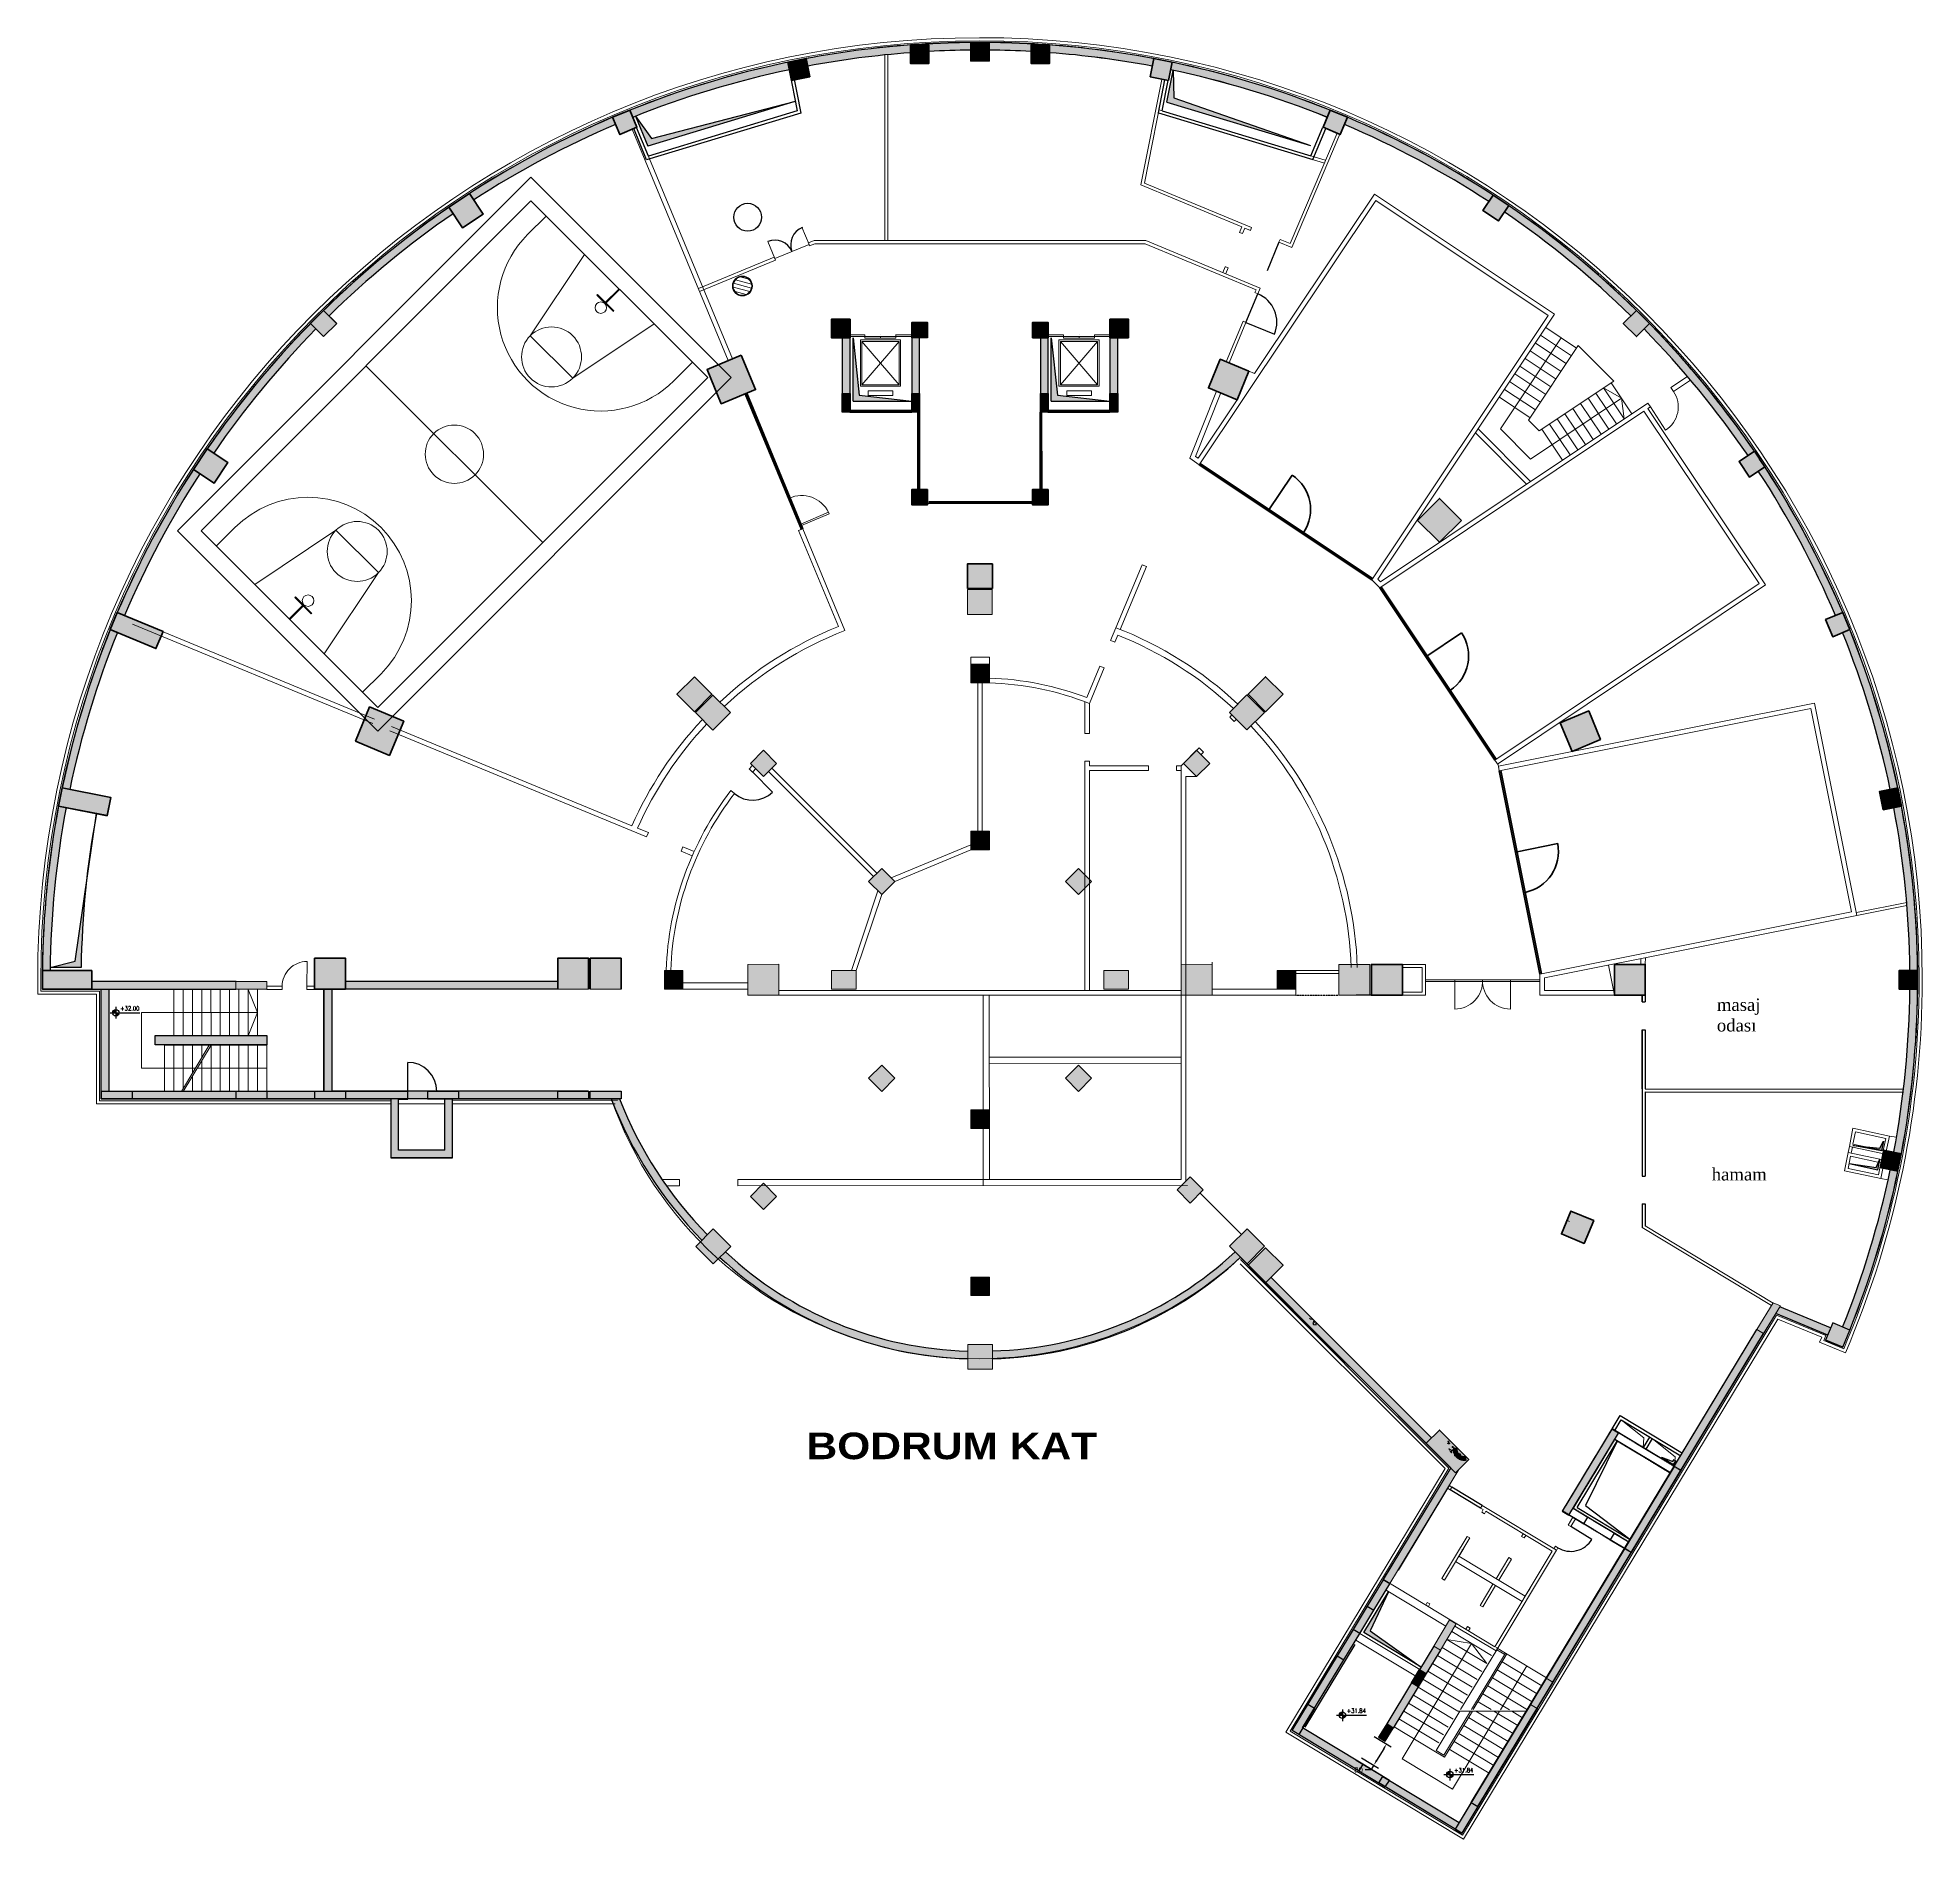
# Model space of a CAD drawing. Header units: inches. Extents: x -7958 to 7064, y 2 to 5825.
# Drawn here: x -7958 to -1868, y 2 to 5825 of the extents above; entities that cross this region are included whole.
import ezdxf

# ---------------------------------------------------------------- set-up
doc = ezdxf.new("R2010")
doc.units = ezdxf.units.IN
doc.header["$MEASUREMENT"] = 0
doc.header["$PDMODE"] = 2
doc.header["$PDSIZE"] = 0.1
for name, pattern in [('DUZ', [0]), ('HIDDEN', [0.375, 0.25, -0.125]), ('HIDDEN1', [0.3125, 0.25, -0.0625])]:
    doc.linetypes.add(name, pattern=pattern)
for name, color, linetype in [('-mimari', 8, 'Continuous'), ('-yazı', 2, 'Continuous'), ('A-CAM', 4, 'Continuous'), ('DOS', 2, 'Continuous'), ('IOL', 1, 'Continuous'), ('S-KONTUR', 8, 'Continuous')]:
    doc.layers.add(name, color=color, linetype=linetype)
doc.layers.add('00-DIŞCAM', color=7, linetype='Continuous', lineweight=35, true_color=0x0061c2)
doc.layers.add('YESIL', color=7, linetype='Continuous', lineweight=15, true_color=0x006100)
for name, color, linetype, lineweight in [('CEP-ZEMIN', 4, 'HIDDEN1', 35), ('K-P', 1, 'Continuous', 20), ('KOL', 4, 'Continuous', 20), ('M-CAM', 142, 'Continuous', 15), ('M-CEVRE', 57, 'DUZ', 13), ('S-DUVAR', 7, 'Continuous', 20), ('SOLID', 15, 'Continuous', 30)]:
    doc.layers.add(name, color=color, linetype=linetype, lineweight=lineweight)
doc.styles.add('DAD', font='SIMPLEX', dxfattribs={"width": 0.8, "height": 0.125})
doc.styles.add('ROMANT', font='times.ttf', dxfattribs={"height": 0.4})
doc.styles.get("Standard").update_dxf_attribs({"font": 'arial.ttf'})
doc.styles.add('YAZI1', font='', dxfattribs={"height": 10})
doc.styles.get('YAZI1').set_extended_font_data('Arial Black')

# ---------------------------------------------------------------- blocks, each defined once
blk = doc.blocks.new('KOT1')
at = {"layer": 'DOS', "color": 1}
for p, q in [((-0.268, 0), (1.111, 0)), ((0, 0.263), (0, -0.27))]:
    blk.add_line(p, q, dxfattribs=at)
at = {"layer": 'DOS', "color": 1, "const_width": 0.15}
for points in [[(0, 0.075, 0.414214), (-0.075, 0, 1)], [(0, -0.075, 0.414214), (0.075, 0, 1)]]:
    blk.add_lwpolyline(points, format="xyb", dxfattribs=at)
at = {"layer": 'DOS', "color": 1}
blk.add_circle((0, 0), 0.15, dxfattribs=at)
at = {"layer": 'DOS', "color": 1, "style": 'DAD', "width": 0.8}
for p in [(0.205, 0.841), (0.205, 0.592), (0.205, 0.349), (0.205, 0.1)]:
    blk.add_attdef('+8.00', p, '', height=0.2, dxfattribs=at)
blk = doc.blocks.new('_Oblique')
at = {"color": 0, "linetype": 'ByBlock', "lineweight": -2}
blk.add_line((-0.5, -0.5), (0.5, 0.5), dxfattribs=at)

msp = doc.modelspace()

# ---------------------------------------------------------------- hatches: boundary and pattern name
at = {"layer": 'M-CAM'}
h = msp.add_hatch(dxfattribs=at)
h.set_pattern_fill('ANSI31', color=256, scale=100, angle=-60, style=0)
h.set_pattern_definition([(345, (113854.477, -337795.905), (3.23523806, 12.07407283), [])])
edge = h.paths.add_edge_path()
edge.add_arc((-5681, 5022.1), 30, 0, 360)
at = {"layer": 'SOLID'}
for points in [[(-4292.7, 5745.6), (-4292.7, 5745.6), (-4292.7, 5745.6), (-4304.4, 5686.7), (-4363.2, 5698.4), (-4356.4, 5732.6, 0.027867), (-4688.3, 5776.2), (-4688.3, 5741.3), (-4748.3, 5741.3), (-4748.3, 5780.1, 0.011239), (-4883.3, 5784.5), (-4883.3, 5749.5), (-4943.3, 5749.5), (-4943.3, 5784.5, 0.011239), (-5078.3, 5780.1), (-5078.3, 5741.3), (-5138.3, 5741.3), (-5138.3, 5776.2, 0.027862), (-5470.1, 5732.6), (-5463.3, 5698.4), (-5522.1, 5686.7), (-5533.8, 5745.6), (-5475, 5757.3), (-5475, 5757.3), (-5474.9, 5757.1, -0.027729), (-5138.3, 5801.3, -0.007842), (-4943.3, 5809.5), (-4943.3, 5809.5), (-4883.3, 5809.5, -0.007842), (-4688.3, 5801.3, -0.027692), (-4351.5, 5757.3)], [(-4304.4, 5686.7), (-4363.2, 5698.4), (-4356.4, 5732.6, 0.027867), (-4688.3, 5776.2), (-4688.3, 5741.3), (-4748.3, 5741.3), (-4748.3, 5780.1, 0.011239), (-4883.3, 5784.5), (-4883.3, 5749.5), (-4943.3, 5749.5), (-4943.3, 5784.5, 0.011239), (-5078.3, 5780.1), (-5078.3, 5741.3), (-5138.3, 5741.3), (-5138.3, 5776.2, 0.027862), (-5470.1, 5732.6), (-5463.3, 5698.4), (-5522.1, 5686.7), (-5528.9, 5720.9), (-5528.9, 5720.9), (-5528.9, 5720.9), (-5533.8, 5745.6), (-5475, 5757.3), (-5475, 5757.3), (-5474.9, 5757.1, -0.028038), (-5138.3, 5801.3, -0.016048), (-4943.3, 5809.5), (-4943.3, 5809.5), (-4883.3, 5809.5, -0.016108), (-4688.3, 5801.3, -0.028043), (-4351.5, 5757.1), (-4351.5, 5757.3), (-4292.7, 5745.6)], [(-4304.4, 5686.7), (-4363.2, 5698.4), (-4356.4, 5732.6, 0.027867), (-4688.3, 5776.2), (-4688.3, 5741.3), (-4748.3, 5741.3), (-4748.3, 5780.1, 0.011239), (-4883.3, 5784.5), (-4883.3, 5749.5), (-4943.3, 5749.5), (-4943.3, 5784.5, 0.011239), (-5078.3, 5780.1), (-5078.3, 5741.3), (-5138.3, 5741.3), (-5138.3, 5776.2, 0.027862), (-5470.1, 5732.6), (-5463.3, 5698.4), (-5522.1, 5686.7), (-5528.9, 5720.9), (-5528.9, 5720.9), (-5528.9, 5720.9), (-5533.8, 5745.6), (-5475, 5757.3), (-5475, 5757.3), (-5474.9, 5757.1, -0.028038), (-5138.3, 5801.3, -0.016048), (-4943.3, 5809.5), (-4943.3, 5809.5), (-4883.3, 5809.5, -0.016108), (-4688.3, 5801.3, -0.028043), (-4351.5, 5757.1), (-4351.5, 5757.3), (-4292.7, 5745.6)], [(-5138.3, 5776.2), (-5138.3, 5801.3, 0.028038), (-5474.9, 5757.1), (-5470.1, 5732.6, -0.027862)], [(-5138.3, 5776.2), (-5138.3, 5801.3, 0.028038), (-5474.9, 5757.1), (-5470.1, 5732.6, -0.027862)], [(-5138.3, 5741.3), (-5078.3, 5741.3), (-5078.3, 5801.3), (-5138.3, 5801.3)], [(-5138.3, 5741.3), (-5078.3, 5741.3), (-5078.3, 5801.3), (-5138.3, 5801.3)], [(-4943.3, 5784.5), (-4943.3, 5809.5, 0.011105), (-5078.3, 5805.1), (-5078.3, 5780.1, -0.011239)], [(-4943.3, 5784.5), (-4943.3, 5809.5, 0.011105), (-5078.3, 5805.1), (-5078.3, 5780.1, -0.011239)], [(-4883.3, 5809.5), (-4943.2, 5809.5, 0.000009), (-4943.3, 5809.5), (-4943.3, 5749.5), (-4883.3, 5749.5)], [(-4883.3, 5809.5), (-4943.2, 5809.5, 0.000009), (-4943.3, 5809.5), (-4943.3, 5749.5), (-4883.3, 5749.5)], [(-4748.3, 5780.1), (-4748.3, 5805.1, 0.011146), (-4883.3, 5809.5), (-4883.3, 5809.5), (-4883.3, 5784.5, -0.011239)], [(-4748.3, 5780.1), (-4748.3, 5805.1, 0.011146), (-4883.3, 5809.5), (-4883.3, 5809.5), (-4883.3, 5784.5, -0.011239)], [(-4688.3, 5741.3), (-4688.3, 5801.3), (-4748.3, 5801.3), (-4748.3, 5780.1, -0.000012), (-4748.1, 5780.1, 0.000012), (-4748.3, 5780.1), (-4748.3, 5741.3)], [(-4688.3, 5741.3), (-4688.3, 5801.3), (-4748.3, 5801.3), (-4748.3, 5780.1, -0.000012), (-4748.1, 5780.1, 0.000012), (-4748.3, 5780.1), (-4748.3, 5741.3)], [(-5528.9, 5720.9), (-5533.8, 5745.4, 0.044165), (-6045, 5590.3), (-6035.5, 5567.2, -0.044124)], [(-5528.9, 5720.9), (-5533.8, 5745.4, 0.044165), (-6045, 5590.3), (-6035.5, 5567.2, -0.044124)], [(-5528.9, 5720.9), (-5533.8, 5745.4, 0.044165), (-6045, 5590.3), (-6035.5, 5567.2, -0.044124)], [(-5475, 5757.3), (-5533.8, 5745.6), (-5522.1, 5686.7), (-5463.3, 5698.4)], [(-5475, 5757.3), (-5533.8, 5745.6), (-5522.1, 5686.7), (-5463.3, 5698.4)], [(-4292.7, 5745.4), (-4297.6, 5720.9, -0.044119), (-3791.1, 5567.2), (-3781.5, 5590.3, 0.04416)], [(-4292.7, 5745.4), (-4297.6, 5720.9, -0.044119), (-3791.1, 5567.2), (-3781.5, 5590.3, 0.04416)], [(-4292.3, 5745.5), (-4297.5, 5721, -0.04364), (-3791.2, 5567.5), (-3781.5, 5590.5, 0.043584)], [(-4286.4, 5630.3), (-4289, 5714, 0.000097), (-4290.1, 5714.2), (-4309.6, 5616.5), (-3845.2, 5475.8), (-3845, 5476.3)], [(-5510.5, 5618.6), (-5975, 5498.4), (-6023.2, 5566.8, 0.000097), (-6024.3, 5566.3), (-5986.7, 5474)], [(-6090.9, 5544.3), (-6100.5, 5567.4, 0.043339), (-6563.2, 5321), (-6549.3, 5300.2, -0.043291)], [(-6563.2, 5321), (-6549.3, 5300.2, -0.043291), (-6090.9, 5544.3), (-6100.5, 5567.4, 0.043339)], [(-6563.2, 5321), (-6549.3, 5300.2, -0.043291), (-6090.9, 5544.3), (-6100.5, 5567.4, 0.043339)], [(-6045.1, 5590.5), (-6100.5, 5567.5), (-6077.6, 5512.1), (-6022.1, 5535)], [(-6022.1, 5535), (-6045.1, 5590.5), (-6100.5, 5567.5), (-6077.6, 5512.1)], [(-6022.1, 5535), (-6045.1, 5590.5), (-6100.5, 5567.5), (-6077.6, 5512.1)], [(-3804.4, 5535), (-3748.9, 5512.1), (-3726, 5567.5), (-3781.4, 5590.5)], [(-3804.4, 5535), (-3748.9, 5512.1), (-3726, 5567.5), (-3781.4, 5590.5)], [(-3804.4, 5535), (-3748.9, 5512.1), (-3726, 5567.5), (-3781.4, 5590.5)], [(-3204.9, 5282.3, -0.044081), (-2791.9, 4943.4), (-2749.5, 4901), (-2791.9, 4858.5), (-2834.4, 4901), (-2809.7, 4925.6, 0.044124), (-3218.9, 5261.4), (-3238.3, 5232.4), (-3288.2, 5265.8), (-3268.8, 5294.7, 0.044119), (-3735.6, 5544.3), (-3726, 5567.5), (-3726, 5567.5, -0.044075), (-3254.8, 5315.7)], [(-3726, 5567.4), (-3735.6, 5544.3, -0.044119), (-3268.8, 5294.7), (-3254.9, 5315.5, 0.04416)], [(-3726, 5567.4), (-3735.6, 5544.3, -0.044119), (-3268.8, 5294.7), (-3254.9, 5315.5, 0.04416)], [(-6585.5, 5210.3), (-6518.9, 5254.7), (-6563.4, 5321.2), (-6629.9, 5276.8)], [(-6585.5, 5210.3), (-6518.9, 5254.7), (-6563.4, 5321.2), (-6629.9, 5276.8)], [(-6585.5, 5210.3), (-6518.9, 5254.7), (-6563.4, 5321.2), (-6629.9, 5276.8)], [(-3288.2, 5265.8), (-3238.3, 5232.4), (-3204.9, 5282.3), (-3254.8, 5315.7)], [(-3288.2, 5265.8), (-3238.3, 5232.4), (-3204.9, 5282.3), (-3254.8, 5315.7)], [(-6615.9, 5255.8), (-6629.8, 5276.6, 0.042512), (-7027.3, 4950.3), (-7034.4, 4943.2), (-7016.8, 4925.6, -0.043291)], [(-6615.9, 5255.8), (-6629.8, 5276.6, 0.042512), (-7027.3, 4950.3), (-7034.4, 4943.2), (-7016.8, 4925.6, -0.043291)], [(-6615.9, 5255.8), (-6629.8, 5276.6, 0.042512), (-7027.3, 4950.3), (-7034.4, 4943.2), (-7016.8, 4925.6, -0.043291)], [(-3205, 5282.2), (-3218.9, 5261.4, -0.044124), (-2809.7, 4925.6), (-2792, 4943.3, 0.044165)], [(-3205, 5282.2), (-3218.9, 5261.4, -0.044124), (-2809.7, 4925.6), (-2792, 4943.3, 0.044165)], [(-7034.4, 4943.2), (-7077, 4900.9), (-7034.6, 4858.5), (-6992.1, 4900.9)], [(-7077, 4900.9), (-7034.6, 4858.5), (-6992.1, 4900.9), (-7034.4, 4943.2)], [(-7077, 4900.9), (-7034.6, 4858.5), (-6992.1, 4900.9), (-7034.4, 4943.2)], [(-2749.6, 4900.9, 0.002475), (-2770.7, 4922.2), (-2791.9, 4943.4), (-2834.4, 4901), (-2791.9, 4858.5)], [(-2749.6, 4900.9, 0.002475), (-2770.7, 4922.2), (-2791.9, 4943.4), (-2834.4, 4901), (-2791.9, 4858.5)], [(-7059.2, 4883.2), (-7076.9, 4900.9, 0.043339), (-7410.2, 4496.1), (-7389.4, 4482.2, -0.043291)], [(-7059.2, 4883.2), (-7076.9, 4900.9, 0.043339), (-7410.2, 4496.1), (-7389.4, 4482.2, -0.043291)], [(-7059.2, 4883.2), (-7076.9, 4900.9, 0.043339), (-7410.2, 4496.1), (-7389.4, 4482.2, -0.043291)], [(-5393.3, 4854.6), (-5333.3, 4854.6), (-5333.3, 4914.6), (-5393.3, 4914.6)], [(-5333.3, 4914.6), (-5393.3, 4914.6), (-5393.3, 4854.6), (-5333.3, 4854.6)], [(-5333.3, 4914.6), (-5393.3, 4914.6), (-5393.3, 4854.6), (-5333.3, 4854.6)], [(-5083.3, 4904.6), (-5133.3, 4904.6), (-5133.3, 4854.6), (-5108.3, 4854.6), (-5083.3, 4854.6)], [(-5083.3, 4904.6), (-5133.3, 4904.6), (-5133.3, 4854.6), (-5108.3, 4854.6), (-5083.3, 4854.6)], [(-5083.3, 4904.6), (-5133.3, 4904.6), (-5133.3, 4854.6), (-5108.3, 4854.6), (-5083.3, 4854.6)], [(-4693.3, 4854.6), (-4693.3, 4904.6), (-4743.3, 4904.6), (-4743.3, 4854.6)], [(-4743.3, 4904.6), (-4743.3, 4854.6), (-4693.3, 4854.6), (-4693.3, 4904.6)], [(-4743.3, 4904.6), (-4743.3, 4854.6), (-4693.3, 4854.6), (-4693.3, 4904.6)], [(-4433.3, 4914.6), (-4493.3, 4914.6), (-4493.3, 4854.6), (-4468.3, 4854.6), (-4433.3, 4854.6)], [(-4433.3, 4914.6), (-4493.3, 4914.6), (-4493.3, 4854.6), (-4468.3, 4854.6), (-4433.3, 4854.6)], [(-4433.3, 4914.6), (-4493.3, 4914.6), (-4493.3, 4854.6), (-4468.3, 4854.6), (-4433.3, 4854.6)], [(-2749.6, 4900.9), (-2767.3, 4883.2, -0.044124), (-2431.5, 4474), (-2410.7, 4487.9, 0.044165)], [(-2749.6, 4900.9), (-2767.3, 4883.2, -0.044124), (-2431.5, 4474), (-2410.7, 4487.9, 0.044165)], [(-5333.3, 4674.6), (-5333.3, 4854.6), (-5358.3, 4854.6), (-5358.3, 4674.6)], [(-5333.3, 4854.6), (-5358.3, 4854.6), (-5358.3, 4674.6), (-5333.3, 4674.6)], [(-5333.3, 4854.6), (-5358.3, 4854.6), (-5358.3, 4674.6), (-5333.3, 4674.6)], [(-5133.3, 4674.6), (-5108.3, 4674.6), (-5108.3, 4854.6), (-5133.3, 4854.6)], [(-5133.3, 4674.6), (-5108.3, 4674.6), (-5108.3, 4854.6), (-5133.3, 4854.6)], [(-5133.3, 4674.6), (-5108.3, 4674.6), (-5108.3, 4854.6), (-5133.3, 4854.6)], [(-4718.3, 4674.6), (-4693.3, 4674.6), (-4693.3, 4854.6), (-4718.3, 4854.6)], [(-4693.3, 4854.6), (-4718.3, 4854.6), (-4718.3, 4674.6), (-4693.3, 4674.6)], [(-4693.3, 4854.6), (-4718.3, 4854.6), (-4718.3, 4674.6), (-4693.3, 4674.6)], [(-4468.3, 4854.6), (-4493.3, 4854.6), (-4493.3, 4674.6), (-4468.3, 4674.6)], [(-4468.3, 4854.6), (-4493.3, 4854.6), (-4493.3, 4674.6), (-4468.3, 4674.6)], [(-4468.3, 4854.6), (-4493.3, 4854.6), (-4493.3, 4674.6), (-4468.3, 4674.6)], [(-5684.5, 4798.2), (-5795.3, 4752.3), (-5749.4, 4641.4), (-5638.5, 4687.3)], [(-5684.5, 4798.2), (-5795.3, 4752.3), (-5749.4, 4641.4), (-5638.5, 4687.3)], [(-5684.5, 4798.2), (-5795.3, 4752.3), (-5749.4, 4641.4), (-5638.5, 4687.3)], [(-4044.3, 4746.8), (-4136.7, 4785.1), (-4175, 4692.7), (-4082.6, 4654.5)], [(-4136.7, 4785.1), (-4175, 4692.7), (-4082.6, 4654.5), (-4044.3, 4746.8)], [(-4136.7, 4785.1), (-4175, 4692.7), (-4082.6, 4654.5), (-4044.3, 4746.8)], [(-5333.3, 4614.6), (-5333.3, 4674.6), (-5358.3, 4674.6), (-5358.3, 4614.6)], [(-5333.3, 4614.6), (-5333.3, 4674.6), (-5358.3, 4674.6), (-5358.3, 4614.6)], [(-5333.3, 4614.6), (-5333.3, 4674.6), (-5358.3, 4674.6), (-5358.3, 4614.6)], [(-5108.3, 4674.6), (-5133.3, 4674.6), (-5133.3, 4614.6), (-5108.3, 4614.6)], [(-5108.3, 4614.6), (-5108.3, 4674.6), (-5133.3, 4674.6), (-5133.3, 4614.6)], [(-5108.3, 4614.6), (-5108.3, 4674.6), (-5133.3, 4674.6), (-5133.3, 4614.6)], [(-4718.3, 4674.6), (-4718.3, 4614.6), (-4693.3, 4614.6), (-4693.3, 4674.6)], [(-4693.3, 4614.6), (-4693.3, 4674.6), (-4718.3, 4674.6), (-4718.3, 4614.6)], [(-4693.3, 4614.6), (-4693.3, 4674.6), (-4718.3, 4674.6), (-4718.3, 4614.6)], [(-4468.3, 4614.6), (-4468.3, 4674.6), (-4493.3, 4674.6), (-4493.3, 4614.6)], [(-4468.3, 4674.6), (-4493.3, 4674.6), (-4493.3, 4614.6), (-4468.3, 4614.6)], [(-4468.3, 4674.6), (-4493.3, 4674.6), (-4493.3, 4614.6), (-4468.3, 4614.6)], [(-7343.9, 4451.8), (-7410.4, 4496.3), (-7454.6, 4429.6, 0.000022), (-7454.8, 4429.4), (-7388.3, 4385.3)], [(-7343.9, 4451.8), (-7410.4, 4496.3), (-7454.6, 4429.6, 0.000022), (-7454.8, 4429.4), (-7388.3, 4385.3)], [(-7343.9, 4451.8), (-7410.4, 4496.3), (-7454.6, 4429.6, 0.000022), (-7454.8, 4429.4), (-7388.3, 4385.3)], [(-2377.4, 4438, 0.002462), (-2393.8, 4462.9), (-2410.5, 4487.9), (-2460.4, 4454.6), (-2427.1, 4404.7)], [(-2377.4, 4438, 0.002462), (-2393.8, 4462.9), (-2410.5, 4487.9), (-2460.4, 4454.6), (-2427.1, 4404.7)], [(-7433.9, 4415.6), (-7454.8, 4429.4, 0.043317), (-7701, 3966.8), (-7677.9, 3957.3, -0.043276)], [(-7701, 3966.8), (-7677.9, 3957.3, -0.043276), (-7433.9, 4415.6), (-7454.8, 4429.4, 0.043317)], [(-7701, 3966.8), (-7677.9, 3957.3, -0.043276), (-7433.9, 4415.6), (-7454.8, 4429.4, 0.043317)], [(-2377.1, 4437.9), (-2398.1, 4424, -0.044086), (-2148.7, 3957.6), (-2125.5, 3967.1, 0.044058)], [(-2377.3, 4437.9), (-2398.1, 4424, -0.044117), (-2148.6, 3957.3), (-2125.5, 3966.8, 0.044159)], [(-2377.3, 4437.9), (-2398.1, 4424, -0.044117), (-2148.6, 3957.3), (-2125.5, 3966.8, 0.044159)], [(-5133.3, 4314.6), (-5083.3, 4314.6), (-5083.3, 4364.6), (-5133.3, 4364.6)], [(-5133.3, 4314.6), (-5083.3, 4314.6), (-5083.3, 4364.6), (-5133.3, 4364.6)], [(-5133.3, 4314.6), (-5083.3, 4314.6), (-5083.3, 4364.6), (-5133.3, 4364.6)], [(-4743.3, 4364.6), (-4743.3, 4314.6), (-4693.3, 4314.6), (-4693.3, 4364.6)], [(-4743.3, 4364.6), (-4743.3, 4314.6), (-4693.3, 4314.6), (-4693.3, 4364.6)], [(-4743.3, 4364.6), (-4743.3, 4314.6), (-4693.3, 4314.6), (-4693.3, 4364.6)], [(-3428.3, 4193.9), (-3357.6, 4264.6), (-3428.3, 4335.3), (-3499.1, 4264.6)], [(-3357.6, 4264.6), (-3428.3, 4335.3), (-3499.1, 4264.6), (-3428.3, 4193.9)], [(-3357.6, 4264.6), (-3428.3, 4335.3), (-3499.1, 4264.6), (-3428.3, 4193.9)], [(-4873.3, 4124.6), (-4953.3, 4124.6), (-4953.3, 4044.6), (-4873.3, 4044.6)], [(-4873.3, 4044.6), (-4873.3, 4124.6), (-4953.3, 4124.6), (-4953.3, 4044.6)], [(-4873.3, 4044.6), (-4873.3, 4124.6), (-4953.3, 4124.6), (-4953.3, 4044.6)], [(-4953.6, 3960.8), (-4873.6, 3960.8), (-4873.6, 4040.8), (-4953.6, 4040.8)], [(-4953.6, 3960.8), (-4873.6, 3960.8), (-4873.6, 4040.8), (-4953.6, 4040.8)], [(-2102.4, 3911.5), (-2125.4, 3966.9), (-2180.8, 3943.9), (-2157.9, 3888.5)], [(-2102.4, 3911.5), (-2125.4, 3966.9), (-2180.8, 3943.9), (-2157.9, 3888.5)], [(-7879, 3400.2), (-7854.5, 3395.3, -0.044124), (-7700.9, 3901.8), (-7724, 3911.4, 0.044165)], [(-7700.9, 3901.8), (-7724, 3911.4, 0.044165), (-7879, 3400.2), (-7854.5, 3395.3, -0.044124)], [(-7700.9, 3901.8), (-7724, 3911.4, 0.044165), (-7879, 3400.2), (-7854.5, 3395.3, -0.044124)], [(-2102.6, 3911.4), (-2125.7, 3901.8, -0.044124), (-1972, 3395.3), (-1947.5, 3400.2, 0.044165)], [(-2102.6, 3911.4), (-2125.7, 3901.8, -0.044124), (-1972, 3395.3), (-1947.5, 3400.2, 0.044165)], [(-4943, 3739.6), (-4883, 3739.6), (-4883, 3799.6), (-4943, 3799.6)], [(-4943, 3739.6), (-4883, 3739.6), (-4883, 3799.6), (-4943, 3799.6)], [(-5779.5, 3702.4), (-5836, 3759), (-5892.6, 3702.4), (-5836, 3645.8)], [(-5892.6, 3702.4), (-5836, 3645.8), (-5779.5, 3702.4), (-5836, 3759)], [(-5892.6, 3702.4), (-5836, 3645.8), (-5779.5, 3702.4), (-5836, 3759)], [(-3990.5, 3645.8), (-3933.9, 3702.4), (-3990.5, 3759), (-4047.1, 3702.4)], [(-6931.8, 3550.8), (-6821, 3504.9), (-6775, 3615.7), (-6885.9, 3661.7)], [(-6821, 3504.9), (-6775, 3615.7), (-6885.9, 3661.7), (-6931.8, 3550.8)], [(-6821, 3504.9), (-6775, 3615.7), (-6885.9, 3661.7), (-6931.8, 3550.8)], [(-5719.6, 3643.2), (-5776.2, 3699.7), (-5832.7, 3643.1), (-5776.1, 3586.6)], [(-5719.6, 3643.2), (-5776.2, 3699.7), (-5832.7, 3643.1), (-5776.1, 3586.6)], [(-4050.8, 3700.4), (-4107.4, 3643.8), (-4050.8, 3587.3), (-3994.2, 3643.9)], [(-4050.8, 3700.4), (-4107.4, 3643.8), (-4050.8, 3587.3), (-3994.2, 3643.9)], [(-2946.1, 3648.6), (-3038.4, 3610.3), (-3000.2, 3517.9), (-2907.8, 3556.2)], [(-2907.8, 3556.2), (-2946.1, 3648.6), (-3038.4, 3610.3), (-3000.2, 3517.9)], [(-2907.8, 3556.2), (-2946.1, 3648.6), (-3038.4, 3610.3), (-3000.2, 3517.9)], [(-5612.9, 3436.6), (-5570.4, 3479.1), (-5612.9, 3521.6), (-5655.3, 3479.1)], [(-5612.9, 3436.6), (-5570.4, 3479.1), (-5612.9, 3521.6), (-5655.3, 3479.1)], [(-4170.7, 3479.1), (-4213.2, 3521.6), (-4255.6, 3479.1), (-4213.2, 3436.6)], [(-4170.7, 3479.1), (-4213.2, 3521.6), (-4255.6, 3479.1), (-4213.2, 3436.6)], [(-7890.9, 3341.3), (-7733.8, 3310.2), (-7722.1, 3369.1), (-7879.2, 3400.2)], [(-7879.2, 3400.2), (-7890.9, 3341.3), (-7733.8, 3310.1), (-7722.1, 3368.9)], [(-7879.2, 3400.2), (-7890.9, 3341.3), (-7733.8, 3310.1), (-7722.1, 3368.9)], [(-1960.3, 3336.3), (-1994.5, 3329.5), (-2006.2, 3388.4), (-1947.3, 3400.1), (-1935.6, 3341.3), (-1935.6, 3341.3, -0.044088), (-1883.3, 2809.6), (-1883.3, 2749.6), (-1943.3, 2749.6), (-1943.3, 2809.6), (-1908.4, 2809.6, 0.044117)], [(-1947.3, 3400.1), (-2006.2, 3388.4), (-1994.5, 3329.6), (-1935.8, 3341.3, 0.002461), (-1941.5, 3370.6)], [(-1947.3, 3400.1), (-2006.2, 3388.4), (-1994.5, 3329.6), (-1935.8, 3341.3, 0.002461), (-1941.5, 3370.6)], [(-7866.2, 3336.4), (-7890.8, 3341.3, 0.044165), (-7943.1, 2809.6), (-7918.1, 2809.6, -0.044124)], [(-7943.1, 2809.6), (-7918.1, 2809.6, -0.044124), (-7866.2, 3336.4), (-7890.8, 3341.3, 0.044165)], [(-7943.1, 2809.6), (-7918.1, 2809.6, -0.044124), (-7866.2, 3336.4), (-7890.8, 3341.3, 0.044165)], [(-1935.8, 3341.2), (-1960.3, 3336.3, -0.044117), (-1908.4, 2809.6), (-1883.4, 2809.6, 0.044158)], [(-1935.8, 3341.2), (-1960.3, 3336.3, -0.044117), (-1908.4, 2809.6), (-1883.4, 2809.6, 0.044158)], [(-4883, 3199.6), (-4883, 3259.6), (-4943, 3259.6), (-4943, 3199.6)], [(-4883, 3199.6), (-4883, 3259.6), (-4943, 3259.6), (-4943, 3199.6)], [(-5231, 3055.1), (-5188.6, 3097.6), (-5231, 3139.6), (-5273.4, 3097.6)], [(-5231, 3055.1), (-5188.6, 3097.6), (-5231, 3139.6), (-5273.4, 3097.6)], [(-4552.6, 3097.6), (-4595, 3139.6), (-4637.4, 3097.6), (-4595, 3055.1)], [(-4552.6, 3097.6), (-4595, 3139.6), (-4637.4, 3097.6), (-4595, 3055.1)], [(-7783.1, 2749.6), (-7783.1, 2809.6), (-7943.1, 2809.6), (-7943.1, 2749.6)], [(-7783.1, 2749.6), (-7783.1, 2809.6), (-7943.1, 2809.6), (-7943.1, 2749.6)], [(-7783.1, 2749.6), (-7783.1, 2809.6), (-7943.1, 2809.6), (-7943.1, 2749.6)], [(-7063.3, 2749.6), (-6963.3, 2749.6), (-6963.3, 2849.6), (-7063.3, 2849.6)], [(-7063.3, 2849.6), (-7063.3, 2749.6), (-6963.3, 2749.6), (-6963.3, 2849.6)], [(-7063.3, 2849.6), (-7063.3, 2749.6), (-6963.3, 2749.6), (-6963.3, 2849.6)], [(-6178, 2749.6), (-6278, 2749.6), (-6178, 2749.6), (-6178, 2849.6), (-6278, 2849.6), (-6278, 2749.6), (-6278, 2849.6), (-6178, 2849.6)], [(-6278, 2749.6), (-6278, 2849.6), (-6178, 2849.6), (-6178, 2849.6), (-6178, 2749.6)], [(-6178, 2849.6), (-6278, 2849.6), (-6278, 2749.6), (-6178, 2749.6)], [(-6178, 2849.6), (-6278, 2849.6), (-6278, 2749.6), (-6178, 2749.6)], [(-6073.1, 2749.6), (-6073.1, 2849.6), (-6173.1, 2849.6), (-6173.1, 2749.6)], [(-6073.1, 2749.6), (-6073.1, 2849.6), (-6173.1, 2849.6), (-6173.1, 2749.6)], [(-5873.1, 2809.6), (-5933.1, 2809.6), (-5933.1, 2749.6), (-5873.1, 2749.6)], [(-5873.1, 2809.6), (-5933.1, 2809.6), (-5933.1, 2749.6), (-5873.1, 2749.6)], [(-5563.1, 2829.7), (-5663.1, 2829.6), (-5663.1, 2729.6), (-5563.1, 2729.7)], [(-5563.1, 2829.7), (-5663.1, 2829.6), (-5663.1, 2729.6), (-5563.1, 2729.7)], [(-5313, 2749.6), (-5313, 2809.6), (-5393, 2809.6), (-5393, 2749.6)], [(-5313, 2749.6), (-5313, 2809.6), (-5393, 2809.6), (-5393, 2749.6)], [(-4513, 2809.6), (-4513, 2749.6), (-4433, 2749.6), (-4433, 2809.6)], [(-4513, 2809.6), (-4513, 2749.6), (-4433, 2749.6), (-4433, 2809.6)], [(-4163.1, 2729.7), (-4163.1, 2829.7), (-4263.1, 2829.6), (-4263.1, 2729.6)], [(-4163.1, 2729.7), (-4163.1, 2829.7), (-4263.1, 2829.6), (-4263.1, 2729.6)], [(-3952.9, 2749.6), (-3892.9, 2749.6), (-3892.9, 2809.6), (-3952.9, 2809.6)], [(-3952.9, 2749.6), (-3892.9, 2749.6), (-3892.9, 2809.6), (-3952.9, 2809.6)], [(-3753.2, 2729.6), (-3653.1, 2729.6), (-3653.1, 2829.6), (-3753.2, 2829.6)], [(-3753.2, 2729.6), (-3653.1, 2729.6), (-3653.1, 2829.6), (-3753.2, 2829.6)], [(-3648.3, 2729.6), (-3548.2, 2729.6), (-3548.2, 2829.6), (-3648.3, 2829.6)], [(-3548.2, 2729.6), (-3548.2, 2829.6), (-3648.3, 2829.6), (-3648.3, 2729.6)], [(-3548.2, 2729.6), (-3548.2, 2829.6), (-3648.3, 2829.6), (-3648.3, 2729.6)], [(-2863.3, 2829.6), (-2863.3, 2729.6), (-2763.3, 2729.6), (-2763.3, 2829.6)], [(-2763.3, 2829.6), (-2863.3, 2829.6), (-2863.3, 2729.6), (-2763.3, 2729.6)], [(-2763.3, 2829.6), (-2863.3, 2829.6), (-2863.3, 2729.6), (-2763.3, 2729.6)], [(-1883.3, 2749.6), (-1883.3, 2809.6), (-1943.3, 2809.6), (-1943.3, 2749.6)], [(-1883.3, 2749.6), (-1883.3, 2809.6), (-1943.3, 2809.6), (-1943.3, 2749.6)], [(-7318, 2774.6), (-7570.8, 2774.6), (-7808.1, 2774.6), (-7808.1, 2749.6), (-7318, 2749.6)], [(-7318, 2774.6), (-7570.8, 2774.6), (-7808.1, 2774.6), (-7808.1, 2749.6), (-7318, 2749.6)], [(-7570.8, 2774.6), (-7783.1, 2774.6), (-7783.1, 2749.6), (-7318, 2749.6), (-7318, 2774.6)], [(-7728.3, 2749.6), (-7753.3, 2749.6), (-7753.3, 2419.6), (-7728.3, 2419.6)], [(-7728.3, 2749.6), (-7753.3, 2749.6), (-7753.3, 2419.6), (-7728.3, 2419.6)], [(-7728.3, 2749.6), (-7753.3, 2749.6), (-7753.3, 2419.6), (-7728.3, 2419.6)], [(-7218, 2749.6), (-7218, 2774.6), (-7318, 2774.6), (-7318, 2749.6)], [(-7218, 2749.6), (-7218, 2774.6), (-7318, 2774.6), (-7318, 2749.6)], [(-7218, 2749.6), (-7218, 2774.6), (-7318, 2774.6), (-7318, 2749.6)], [(-7008.1, 2749.6), (-7033.1, 2749.6), (-7033.1, 2419.6), (-7008.1, 2419.6)], [(-7008.1, 2749.6), (-7033.1, 2749.6), (-7033.1, 2419.6), (-7008.1, 2419.6)], [(-7008.1, 2749.6), (-7033.1, 2749.6), (-7033.1, 2419.6), (-7008.1, 2419.6)], [(-6278, 2749.6), (-6278, 2774.6), (-6963.3, 2774.6), (-6963.3, 2749.6)], [(-6278, 2749.6), (-6278, 2774.6), (-6963.3, 2774.6), (-6963.3, 2749.6)], [(-6278, 2749.6), (-6278, 2774.6), (-6963.3, 2774.6), (-6963.3, 2749.6)], [(-1883.3, 2749.6), (-1908.4, 2749.6, -0.044052), (-1960.1, 2223.7), (-1935.6, 2218.7, 0.044062)], [(-1883.4, 2749.6), (-1908.4, 2749.6, -0.044052), (-1960.1, 2223.7), (-1935.6, 2218.7, 0.044104)], [(-1883.4, 2749.6), (-1908.4, 2749.6, -0.044052), (-1960.1, 2223.7), (-1935.6, 2218.7, 0.044104)], [(-7218.3, 2599.6), (-7578.3, 2599.6), (-7578.3, 2569.6), (-7218.3, 2569.6)], [(-7218.3, 2599.6), (-7578.3, 2599.6), (-7578.3, 2569.6), (-7218.3, 2569.6)], [(-7218.3, 2599.6), (-7578.3, 2599.6), (-7578.3, 2569.6), (-7218.3, 2569.6)], [(-5231, 2419.1), (-5188.6, 2461.6), (-5231, 2503.6), (-5273.4, 2461.6)], [(-5231, 2419.1), (-5188.6, 2461.6), (-5231, 2503.6), (-5273.4, 2461.6)], [(-4552.6, 2461.6), (-4595, 2503.6), (-4637.4, 2461.6), (-4595, 2419.1)], [(-4552.6, 2461.6), (-4595, 2503.6), (-4637.4, 2461.6), (-4595, 2419.1)], [(-7753.3, 2419.6), (-7753.3, 2394.6), (-7653.4, 2394.6), (-7653.4, 2419.6)], [(-7653.4, 2419.6), (-7753.3, 2419.6), (-7753.3, 2394.6), (-7653.4, 2394.6)], [(-7653.4, 2419.6), (-7753.3, 2419.6), (-7753.3, 2394.6), (-7653.4, 2394.6)], [(-7318.2, 2419.6), (-7653.4, 2419.6), (-7653.4, 2394.6), (-7318.2, 2394.6)], [(-7318.2, 2394.6), (-7318.2, 2419.6), (-7653.4, 2419.6), (-7653.4, 2394.6)], [(-7318.2, 2394.6), (-7318.2, 2419.6), (-7653.4, 2419.6), (-7653.4, 2394.6)], [(-7318.2, 2419.6), (-7318.2, 2394.6), (-7218.2, 2394.6), (-7218.2, 2419.6)], [(-7218.2, 2419.6), (-7318.2, 2419.6), (-7318.2, 2394.6), (-7218.2, 2394.6)], [(-7218.2, 2419.6), (-7318.2, 2419.6), (-7318.2, 2394.6), (-7218.2, 2394.6)], [(-7063.3, 2419.6), (-7218.2, 2419.6), (-7218.2, 2394.6), (-7063.3, 2394.6)], [(-7063.3, 2419.6), (-7218.2, 2419.6), (-7218.2, 2394.6), (-7063.3, 2394.6)], [(-7063.3, 2419.6), (-7218.2, 2419.6), (-7218.2, 2394.6), (-7063.3, 2394.6)], [(-6963.3, 2394.6), (-6963.3, 2419.6), (-7063.3, 2419.6), (-7063.3, 2394.6)], [(-6963.3, 2419.6), (-7063.3, 2419.6), (-7063.3, 2394.6), (-6963.3, 2394.6)], [(-6963.3, 2419.6), (-7063.3, 2419.6), (-7063.3, 2394.6), (-6963.3, 2394.6)], [(-6698.3, 2419.6), (-6963.3, 2419.6), (-6963.3, 2394.6), (-6698.3, 2394.6)], [(-6698.3, 2419.6), (-6963.3, 2419.6), (-6963.3, 2394.6), (-6698.3, 2394.6)], [(-6698.3, 2419.6), (-6963.3, 2419.6), (-6963.3, 2394.6), (-6698.3, 2394.6)], [(-6617.6, 2394.6), (-6642.6, 2394.6), (-6642.6, 2230.1), (-6792.6, 2230.1), (-6792.6, 2394.6), (-6817.6, 2394.6), (-6817.6, 2205.1), (-6617.6, 2205.2)], [(-6617.6, 2394.6), (-6642.6, 2394.6), (-6642.6, 2230.1), (-6792.6, 2230.1), (-6792.6, 2394.6), (-6817.6, 2394.6), (-6817.6, 2205.1), (-6617.6, 2205.2)], [(-6617.6, 2394.6), (-6642.6, 2394.6), (-6642.6, 2230.1), (-6792.6, 2230.1), (-6792.6, 2394.6), (-6817.6, 2394.6), (-6817.6, 2205.1), (-6617.6, 2205.2)], [(-6598.3, 2419.6), (-6698.3, 2419.6), (-6698.3, 2394.6), (-6598.3, 2394.6)], [(-6598.3, 2419.6), (-6698.3, 2419.6), (-6698.3, 2394.6), (-6598.3, 2394.6)], [(-6598.3, 2419.6), (-6698.3, 2419.6), (-6698.3, 2394.6), (-6598.3, 2394.6)], [(-6278.2, 2394.6), (-6278.2, 2419.6), (-6598.3, 2419.6), (-6598.3, 2394.6)], [(-6278.2, 2394.6), (-6278.2, 2419.6), (-6598.3, 2419.6), (-6598.3, 2394.6)], [(-6278.2, 2394.6), (-6278.2, 2419.6), (-6598.3, 2419.6), (-6598.3, 2394.6)], [(-6278.2, 2419.6), (-6278.2, 2394.6), (-6178.2, 2394.6), (-6178.2, 2419.6)], [(-6178.2, 2419.6), (-6278.2, 2419.6), (-6278.2, 2394.6), (-6178.2, 2394.6)], [(-6178.2, 2419.6), (-6278.2, 2419.6), (-6278.2, 2394.6), (-6178.2, 2394.6)], [(-6073.1, 2419.6), (-6173.1, 2419.6), (-6173.1, 2394.6), (-6073.1, 2394.6)], [(-6073.1, 2419.6), (-6173.1, 2419.6), (-6173.1, 2394.6), (-6073.1, 2394.6)], [(-6078, 2394.6), (-6104.8, 2394.6, 0.103119), (-5811.8, 1938), (-5794.1, 1955.7, -0.101219)], [(-6078, 2394.6), (-6104.8, 2394.6, 0.103119), (-5811.8, 1938), (-5794.1, 1955.7, -0.101219)], [(-4943, 2299.6), (-4883, 2299.6), (-4883, 2359.6), (-4943, 2359.6)], [(-4943, 2299.6), (-4883, 2299.6), (-4883, 2359.6), (-4943, 2359.6)], [(-1999.9, 2227.1), (-1993.4, 2258.3), (-2005.4, 2235.1), (-2093.2, 2244.4)], [(-2017.4, 2173.5), (-2104.4, 2186.4), (-2011.9, 2165.1), (-2005.1, 2199.4), (-2005.9, 2199.6)], [(-1994.2, 2230.6), (-2005.9, 2171.6), (-1947, 2159.6), (-1935.4, 2218.6)], [(-1935.4, 2218.6), (-1994.2, 2230.6), (-2005.9, 2171.6), (-1947, 2159.6)], [(-1935.4, 2218.6), (-1994.2, 2230.6), (-2005.9, 2171.6), (-1947, 2159.6)], [(-4191.7, 2100.6), (-4234.2, 2143.1), (-4276.6, 2100.6), (-4234.2, 2058.1)], [(-4191.7, 2100.6), (-4234.2, 2143.1), (-4276.6, 2100.6), (-4234.2, 2058.1)], [(-1947, 2159.6), (-1971.9, 2164.7, -0.044184), (-2125.7, 1657.5), (-2102.4, 1647.8, 0.044144)], [(-1947.4, 2159.7), (-1971.9, 2164.7, -0.044184), (-2125.7, 1657.5), (-2102.6, 1647.9, 0.044215)], [(-1947.4, 2159.7), (-1971.9, 2164.7, -0.044184), (-2125.7, 1657.5), (-2102.6, 1647.9, 0.044215)], [(-5612.9, 2122.1), (-5655.3, 2079.6), (-5612.9, 2037.1), (-5570.4, 2079.6)], [(-5612.9, 2122.1), (-5655.3, 2079.6), (-5612.9, 2037.1), (-5570.4, 2079.6)], [(-2930.1, 2001.6), (-3004, 2032.2), (-3034.6, 1958.3), (-2960.7, 1927.7)], [(-3004, 2032.2), (-3034.6, 1958.3), (-2960.7, 1927.7), (-2930.1, 2001.6)], [(-5718.9, 1917.8), (-5775.5, 1974.4), (-5832, 1917.8), (-5775.4, 1861.2)], [(-5718.9, 1917.8), (-5775.5, 1974.4), (-5832, 1917.8), (-5775.4, 1861.2)], [(-4106.7, 1918.5), (-4050.1, 1861.9), (-3993.6, 1918.5), (-4050.1, 1975.1)], [(-4106.7, 1918.5), (-4050.1, 1861.9), (-3993.6, 1918.5), (-4050.1, 1975.1)], [(-4952.6, 1554.8), (-4952.7, 1579.8, -0.182766), (-5736.2, 1900.5), (-5753.9, 1882.8, 0.183095)], [(-4952.6, 1554.8), (-4952.7, 1579.8, -0.182766), (-5736.2, 1900.5), (-5753.9, 1882.8, 0.183095)], [(-4071, 1882.8), (-4088.7, 1900.5, -0.182807), (-4872.7, 1580.3), (-4872.6, 1555.3, 0.183136)], [(-4071, 1882.8), (-4088.7, 1900.5, -0.182807), (-4872.7, 1580.3), (-4872.6, 1555.3, 0.183136)], [(-3990.5, 1800.3), (-3933.9, 1856.9), (-3990.5, 1913.4), (-4047.1, 1856.9)], [(-4043.5, 1853.3), (-4047.1, 1856.9), (-3990.5, 1913.4), (-3933.9, 1856.9), (-3972.8, 1818), (-3454, 1299.2), (-3428.9, 1324.4), (-3333.7, 1228.8), (-3366.4, 1196), (-3588.8, 828), (-3588.9, 827.9), (-3640.3, 742.7), (-3661.7, 755.7), (-3610.5, 840.6), (-3610.3, 841), (-3392.1, 1201.9), (-3401.1, 1210.9)], [(-3990.5, 1913.4), (-4047.1, 1856.9), (-3990.5, 1800.3), (-3933.9, 1856.9)], [(-4043.5, 1853.3), (-4047.1, 1856.9), (-3990.5, 1913.4), (-3933.9, 1856.9), (-3972.8, 1818), (-3454, 1299.2), (-3428.9, 1324.4), (-3333.7, 1228.8), (-3366.4, 1196), (-3588.8, 828), (-3588.9, 827.9), (-3640.3, 742.7), (-3661.7, 755.7), (-3610.5, 840.6), (-3610.3, 841), (-3392.1, 1201.9), (-3401.1, 1210.9)], [(-3990.5, 1913.4), (-4047.1, 1856.9), (-3990.5, 1800.3), (-3933.9, 1856.9)], [(-4943, 1819.1), (-4943, 1759.1), (-4883, 1759.1), (-4883, 1819.1)], [(-4943, 1819.1), (-4943, 1759.1), (-4883, 1759.1), (-4883, 1819.1)], [(-3972.8, 1818), (-3990.5, 1800.3), (-3477.8, 1287.6), (-3477.8, 1287.7), (-3471.6, 1281.6), (-3454, 1299.2)], [(-2326.8, 1725.9), (-2350.2, 1735.6), (-2402.5, 1649), (-2381.1, 1636.1)], [(-2402.5, 1649), (-2381.1, 1636.1), (-2326.8, 1725.9), (-2350.2, 1735.6)], [(-2402.5, 1649), (-2381.1, 1636.1), (-2326.8, 1725.9), (-2350.2, 1735.6)], [(-2328.8, 1722.6), (-2341.8, 1701), (-2174.1, 1631.5), (-2164.6, 1654.6)], [(-2328.8, 1722.6), (-2341.8, 1701), (-2174.1, 1631.5), (-2164.6, 1654.6)], [(-2328.8, 1722.6), (-2341.8, 1701), (-2174.1, 1631.5), (-2164.6, 1654.6)], [(-3083.2, 522.5), (-3061.8, 509.6), (-2381.1, 1636.1), (-2402.5, 1649)], [(-3083.2, 522.5), (-3061.8, 509.6), (-2381.1, 1636.1), (-2402.5, 1649)], [(-3083.2, 522.5), (-3061.8, 509.6), (-2381.1, 1636.1), (-2402.5, 1649)], [(-2157.9, 1670.8), (-2180.8, 1615.4), (-2125.4, 1592.4), (-2102.4, 1647.8)], [(-2157.9, 1670.8), (-2180.8, 1615.4), (-2125.4, 1592.4), (-2102.4, 1647.8)], [(-4872.9, 1555.3, 0.000059), (-4872.6, 1555.3), (-4872.7, 1580.3, -0.000059), (-4872.9, 1580.3, 0.000059), (-4872.7, 1580.3), (-4872.7, 1600.8), (-4952.7, 1600.8), (-4952.6, 1520.8), (-4872.6, 1520.8), (-4872.6, 1555.3, -0.000059)], [(-4872.9, 1555.3, 0.000059), (-4872.6, 1555.3), (-4872.7, 1580.3, -0.000059), (-4872.9, 1580.3, 0.000059), (-4872.7, 1580.3), (-4872.7, 1600.8), (-4952.7, 1600.8), (-4952.6, 1520.8), (-4872.6, 1520.8), (-4872.6, 1555.3, -0.000059)], [(-3428.9, 1324.4), (-3333.7, 1228.8), (-3376.3, 1186), (-3401.1, 1210.9), (-3471.7, 1281.5)], [(-3031.5, 1062.4), (-3010.1, 1049.5), (-2849.8, 1314.8), (-2871.2, 1327.7)], [(-3031.5, 1062.4), (-3010.1, 1049.5), (-2849.8, 1314.8), (-2871.2, 1327.7)], [(-3009.6, 1050.3), (-3030.8, 1063.1), (-2871.1, 1327.7), (-2849.8, 1314.8), (-2849.8, 1314.8), (-2871.2, 1327.7), (-3031.5, 1062.4), (-3010.1, 1049.5)], [(-3373.9, 1183.6), (-3392.1, 1201.9), (-3610.3, 841), (-3610.5, 840.6), (-3588.9, 827.8)], [(-3610.5, 840.6), (-3661.7, 755.7), (-3640.3, 742.7), (-3588.9, 827.9)], [(-3640.3, 742.7), (-3661.7, 755.7), (-3707.5, 679.8), (-3686, 667.1)], [(-3707.5, 679.8), (-3686, 667.1), (-3640.3, 742.7), (-3661.7, 755.7)], [(-3707.5, 679.8), (-3686, 667.1), (-3640.3, 742.7), (-3661.7, 755.7)], [(-3707.5, 679.8), (-3758.9, 594.9), (-3737.5, 581.9), (-3686.3, 666.6), (-3686.3, 666.6), (-3686, 667.1)], [(-3686, 667), (-3707.5, 679.8), (-3758.9, 594.9), (-3737.5, 581.9)], [(-3686, 667), (-3707.5, 679.8), (-3758.9, 594.9), (-3737.5, 581.9)], [(-3374.3, 698.4), (-3395.7, 711.3), (-3446.9, 626.3), (-3425.5, 613.3)], [(-3374.3, 698.4), (-3395.7, 711.3), (-3446.9, 626.3), (-3425.5, 613.3)], [(-3374.3, 698.4), (-3395.7, 711.3), (-3446.9, 626.3), (-3425.5, 613.3)], [(-3492.8, 550.4), (-3471.5, 537.4), (-3425.6, 613.3), (-3446.9, 626.3)], [(-3425.6, 613.3), (-3446.9, 626.3), (-3492.8, 550.4), (-3471.5, 537.4)], [(-3425.6, 613.3), (-3446.9, 626.3), (-3492.8, 550.4), (-3471.5, 537.4)], [(-3737.5, 581.9), (-3758.9, 594.9), (-3853.6, 438.1), (-3832.1, 425.3)], [(-3737.5, 581.9), (-3758.9, 594.9), (-3853.6, 438.1), (-3832.1, 425.3)], [(-3737.5, 581.9), (-3758.9, 594.9), (-3853.6, 438.1), (-3832.1, 425.3)], [(-3471.5, 537.4), (-3492.8, 550.4), (-3493.1, 549.9), (-3493.1, 549.9), (-3518.7, 507.4), (-3497.6, 494.5), (-3497.2, 494.5)], [(-3471.5, 537.4), (-3492.8, 550.4), (-3493.1, 549.9), (-3493.1, 549.9), (-3518.7, 507.4), (-3497.6, 494.5), (-3497.2, 494.5)], [(-3599.1, 374.5), (-3577.7, 361.5), (-3497.3, 494.4), (-3518.7, 507.4)], [(-3497.3, 494.4), (-3518.7, 507.4), (-3599.1, 374.5), (-3577.7, 361.5)], [(-3497.3, 494.4), (-3518.7, 507.4), (-3599.1, 374.5), (-3577.7, 361.5)], [(-3497.3, 494.4), (-3518.7, 507.4), (-3599.1, 374.5), (-3577.7, 361.5)], [(-3497.3, 494.4), (-3518.7, 507.4), (-3599.1, 374.5), (-3577.7, 361.5)], [(-3497.3, 494.4), (-3518.7, 507.4), (-3599.1, 374.5), (-3577.7, 361.5)], [(-3134.5, 437.6), (-3113.1, 424.6), (-3061.8, 509.6), (-3061.8, 509.6), (-3083.2, 522.5)], [(-3061.7, 509.6), (-3083.2, 522.5), (-3134.4, 437.5), (-3113, 424.5)], [(-3061.7, 509.6), (-3083.2, 522.5), (-3134.4, 437.5), (-3113, 424.5)], [(-3832.1, 425.3), (-3853.6, 438.1), (-3905, 353.1), (-3883.5, 340.1)], [(-3832.1, 425.3), (-3853.6, 438.1), (-3905, 353.1), (-3883.5, 340.1)], [(-3832.1, 425.3), (-3853.6, 438.1), (-3905, 353.1), (-3883.5, 340.1)], [(-3113, 424.5), (-3134.4, 437.5), (-3364.9, 56), (-3590.5, 192.3), (-3603.5, 170.9), (-3356.5, 21.6)], [(-3113, 424.5), (-3134.4, 437.5), (-3364.9, 56), (-3590.5, 192.3), (-3603.5, 170.9), (-3356.5, 21.6)], [(-3113.1, 424.6), (-3134.5, 437.6), (-3326.2, 120.4), (-3304.8, 107.4)], [(-3577.7, 361.5), (-3599.1, 374.5), (-3625.1, 331.5), (-3603.7, 318.5)], [(-3625.1, 331.5), (-3603.7, 318.5), (-3577.7, 361.5), (-3599.1, 374.5)], [(-3625.1, 331.5), (-3603.7, 318.5), (-3577.7, 361.5), (-3599.1, 374.5)], [(-3870.6, 361.5), (-3883.5, 340.1), (-3689.1, 222.7), (-3676.2, 244.1)], [(-3870.6, 361.5), (-3883.5, 340.1), (-3689.1, 222.7), (-3676.2, 244.1)], [(-3870.6, 361.5), (-3883.5, 340.1), (-3689.1, 222.7), (-3676.2, 244.1)], [(-3676.2, 244.1), (-3689.1, 222.7), (-3624.8, 183.8), (-3611.9, 205.2)], [(-3676.2, 244.1), (-3689.1, 222.7), (-3603.5, 170.9), (-3590.5, 192.3)], [(-3676.2, 244.1), (-3689.1, 222.7), (-3603.5, 170.9), (-3590.5, 192.3)], [(-3611.9, 205.2), (-3624.9, 183.8), (-3378, 34.6), (-3365.1, 56)], [(-3304.8, 107.4), (-3326.2, 120.4), (-3326.2, 120.4), (-3378, 34.7), (-3356.6, 21.7)]]:
    msp.add_hatch(color=256, dxfattribs=at).paths.add_polyline_path(points)
h = msp.add_hatch(color=256, dxfattribs=at)
h.paths.add_polyline_path([(-2410.5, 4487.9), (-2460.4, 4454.6), (-2427.1, 4404.7), (-2377.2, 4438)])
h.paths.add_polyline_path([(-2749.5, 4901), (-2749.5, 4901), (-2767.3, 4883.2, -0.044131), (-2431.4, 4473.9), (-2410.5, 4487.9, 0.044074)])
h = msp.add_hatch(color=256, dxfattribs=at)
h.paths.add_polyline_path([(-5303.3, 4669.6), (-5323.3, 4854.6), (-5323.3, 4649.6), (-5181.3, 4649.6), (-5180.2, 4655.2)])
h.paths.add_polyline_path([(-5180.2, 4655.2), (-5181.3, 4649.6), (-5133.3, 4649.6)])
h = msp.add_hatch(color=256, dxfattribs=at)
h.paths.add_polyline_path([(-4663.3, 4669.6), (-4683.3, 4854.6), (-4683.3, 4649.6), (-4541.3, 4649.6), (-4540.2, 4655.2)])
h.paths.add_polyline_path([(-4540.2, 4655.2), (-4541.3, 4649.6), (-4493.3, 4649.6)])
h = msp.add_hatch(color=256, dxfattribs=at)
h.paths.add_polyline_path([(-7553.3, 3905.7), (-7673.3, 3955.4, 0.002501), (-7684.9, 3927.7), (-7564.7, 3877.9)])
h.paths.add_polyline_path([(-7684.9, 3927.7, 0.002499), (-7696.2, 3899.9), (-7576.1, 3850.2), (-7564.7, 3877.9)])
h.paths.add_polyline_path([(-7684.9, 3927.7), (-7712.6, 3939.2), (-7724.1, 3911.5), (-7696.2, 3899.9, -0.002499)])
h.paths.add_polyline_path([(-7673.3, 3955.4), (-7677.9, 3957.3), (-7677.9, 3957.3), (-7677.9, 3957.3), (-7701.1, 3966.9), (-7712.6, 3939.2), (-7684.9, 3927.7, -0.002501)])
h = msp.add_hatch(color=256, dxfattribs=at)
h.paths.add_polyline_path([(-7673.3, 3955.3), (-7701.1, 3966.9), (-7712.6, 3939.2), (-7684.9, 3927.7, -0.0025)])
h.paths.add_polyline_path([(-7684.9, 3927.7), (-7712.6, 3939.2), (-7724.1, 3911.5), (-7696.2, 3899.9, -0.0025)])
h.paths.add_polyline_path([(-7684.9, 3927.7, 0.0025), (-7696.2, 3899.9), (-7576.1, 3850.2), (-7564.7, 3877.9)])
h.paths.add_polyline_path([(-7673.3, 3955.3, 0.0025), (-7684.9, 3927.7), (-7564.7, 3877.9), (-7553.3, 3905.7)])
h = msp.add_hatch(color=256, dxfattribs=at)
h.paths.add_polyline_path([(-7673.3, 3955.3), (-7701.1, 3966.9), (-7712.6, 3939.2), (-7684.9, 3927.7, -0.0025)])
h.paths.add_polyline_path([(-7684.9, 3927.7), (-7712.6, 3939.2), (-7724.1, 3911.5), (-7696.2, 3899.9, -0.0025)])
h.paths.add_polyline_path([(-7684.9, 3927.7, 0.0025), (-7696.2, 3899.9), (-7576.1, 3850.2), (-7564.7, 3877.9)])
h.paths.add_polyline_path([(-7673.3, 3955.3, 0.0025), (-7684.9, 3927.7), (-7564.7, 3877.9), (-7553.3, 3905.7)])
h = msp.add_hatch(color=256, dxfattribs=at)
h.paths.add_polyline_path([(-2157.9, 3888.5), (-2102.4, 3911.5), (-2125.4, 3966.9), (-2180.8, 3943.9)])
h.paths.add_polyline_path([(-2102.4, 3911.5), (-2125.7, 3901.8, -0.044132), (-1972, 3395.2), (-1947.3, 3400.1, 0.044074)])
h = msp.add_hatch(color=256, dxfattribs=at)
h.paths.add_polyline_path([(-7802.3, 3084), (-7837.5, 2839.7), (-7913, 2820.9, 0.000102), (-7913, 2819.7), (-7817.9, 2819.7, -0.022799)])
h.paths.add_polyline_path([(-7770, 3307.2, 0.01941), (-7802.3, 3084)])
h = msp.add_hatch(color=256, dxfattribs=at)
h.paths.add_polyline_path([(-7802.3, 3084), (-7837.5, 2839.7), (-7913, 2820.9, 0.000102), (-7913, 2819.7), (-7817.9, 2819.7, -0.022799)])
h.paths.add_polyline_path([(-7770, 3307.2, 0.01941), (-7802.3, 3084)])
h = msp.add_hatch(color=256, dxfattribs=at)
h.paths.add_polyline_path([(-7802.3, 3084), (-7837.5, 2839.7), (-7913, 2820.9, 0.000102), (-7913, 2819.7), (-7817.9, 2819.7, -0.022799)])
h.paths.add_polyline_path([(-7770, 3307.2, 0.01941), (-7802.3, 3084)])
h = msp.add_hatch(color=256, dxfattribs=at)
h.paths.add_polyline_path([(-2113.9, 1620.1), (-2102.4, 1647.8), (-2102.4, 1647.8), (-2130.3, 1659.4, -0.0025), (-2141.6, 1631.6)])
h.paths.add_polyline_path([(-2141.6, 1631.6, -0.0025), (-2153.2, 1603.9), (-2125.4, 1592.4), (-2113.9, 1620.1)])
h.paths.add_polyline_path([(-2169.3, 1643.1), (-2180.8, 1615.4), (-2153.2, 1603.9, 0.0025), (-2141.6, 1631.6)])
h.paths.add_polyline_path([(-2130.3, 1659.4), (-2157.9, 1670.8), (-2169.3, 1643.1), (-2141.6, 1631.6, 0.0025)])
h = msp.add_hatch(color=256, dxfattribs=at)
h.paths.add_polyline_path([(-3652, 675.1), (-3648.3, 683), (-3648.3, 710.2), (-3672.6, 670), (-3648.3, 655.4), (-3648.3, 672.5)])
h.paths.add_polyline_path([(-3593.1, 801.4), (-3648.3, 710.2), (-3648.3, 683)])
h.paths.add_polyline_path([(-3488, 558.5), (-3648.3, 672.5), (-3648.3, 655.4)])
h.paths.add_polyline_path([(-3735.4, 777.4), (-3646, 777.4), (-3646, 814.9), (-3735.4, 814.9)], flags=9)

# ---------------------------------------------------------------- linework, layer by layer
at = {"layer": '-mimari', "ltscale": 10}
msp.add_line((-6762.6, 2418.9), (-6762.7, 2512.9), dxfattribs=at)
at = {"layer": '-mimari', "color": 2, "ltscale": 10}
for p, q in [((-6762.6, 2418.9), (-7008.1, 2418.8)), ((-6817.6, 2393.9), (-6817.5, 2203.9)), ((-6792.6, 2393.9), (-6762.6, 2393.9)), ((-6792.6, 2228.9), (-6792.6, 2393.9)), ((-6762.6, 2393.9), (-6762.6, 2418.9)), ((-6642.6, 2229), (-6642.6, 2394)), ((-6617.5, 2204), (-6617.6, 2394)), ((-6817.5, 2203.9), (-6617.5, 2204)), ((-6642.6, 2229), (-6792.6, 2228.9))]:
    msp.add_line(p, q, dxfattribs=at)
at = {"layer": '-mimari'}
msp.add_line((-3862.8, 363.7), (-3701.1, 631.5), dxfattribs=at)
at = {"layer": '-mimari', "ltscale": 10}
msp.add_arc((-6762.6, 2418.9), 94, 0.02235, 90.02235, dxfattribs=at)
at = {"layer": '-yazı'}
for p, q in [((-3639.1, 333.7), (-3584.1, 300.5)), ((-3680.5, 265.2), (-3625.4, 232)), ((-3608.8, 294.4), (-3631.5, 256.7)), ((-3650.1, 225.9), (-3668.1, 225.9)), ((-3640.8, 241.3), (-3650.1, 225.9))]:
    msp.add_line(p, q, dxfattribs=at)
for points in [[(-3611.3, 295.9), (-3606.2, 292.8), (-3599.5, 309.8)], [(-3634.1, 258.3), (-3628.9, 255.2), (-3640.8, 241.3)]]:
    msp.add_solid(points, dxfattribs=at)
for p, q in [((-2773.3, 2729.6), (-2773.3, 2708.1)), ((-2773.3, 2708.1), (-2763.3, 2708.1)), ((-2763.3, 2729.6), (-2763.3, 2708.1)), ((-2773.3, 2618.1), (-2763.3, 2618.1)), ((-2773.3, 2618.1), (-2773.3, 2145.4)), ((-2763.3, 2618.1), (-2763.3, 2427.6)), ((-2773.3, 2417.6), (-2773.3, 2417.6)), ((-2763.3, 2427.6), (-1929.1, 2426)), ((-2763.3, 2417.6), (-1929.2, 2416)), ((-2763.3, 2417.6), (-2763.3, 2145.4)), ((-2773.3, 2145.4), (-2763.3, 2145.4)), ((-2773.3, 2055.4), (-2763.3, 2055.4)), ((-2773.3, 2055.4), (-2773.3, 1979.1)), ((-2763.3, 2055.4), (-2763.3, 1984.6)), ((-2763.3, 1973.1), (-2763.3, 1972.9)), ((-2935.8, 971.2), (-3004.4, 1012.4))]:
    msp.add_line(p, q)
at = {"extrusion": (0.01175, -4.89533e-15, 0.999931)}
for p, q in [((-3848.9, 1686.3, 2), (-3846, 1683.5, 2)), ((-3846, 1683.5, 2), (-3838.4, 1682.4, 1.9)), ((-3832.7, 1673.3, 1.8), (-3838, 1668.6, 1.9)), ((-3838, 1668.6, 1.9), (-3835.1, 1665.8, 1.9)), ((-3837, 1676.8, 1.9), (-3832.1, 1675.5, 1.8)), ((-3835.1, 1665.8, 1.9), (-3827.5, 1664.7, 1.8)), ((-3827.5, 1664.7, 1.8), (-3827, 1667.7, 1.8)), ((-3827, 1667.7, 1.8), (-3827.1, 1671.3, 1.8))]:
    msp.add_line(p, q, dxfattribs=at)
for start, end in [(96.52575, 96.68913), (238.73627, 329.01222)]:
    msp.add_arc((-3004.4, 1012.4), 80, start, end)
at = {"layer": '00-DIŞCAM', "ltscale": 10}
for p, q in [((-5671.6, 4673.6), (-5490.3, 4235.3)), ((-5667, 4675.6), (-5485.7, 4237.2)), ((-5134, 4619.6), (-5334, 4619.5)), ((-5134, 4614.6), (-5334, 4614.5)), ((-5114, 4614.6), (-5113.9, 4364.6)), ((-5109, 4614.6), (-5108.9, 4364.6)), ((-4719, 4614.7), (-4718.9, 4364.7)), ((-4714, 4614.7), (-4713.9, 4364.7)), ((-4694, 4619.7), (-4494, 4619.8)), ((-4694, 4614.7), (-4494, 4614.8)), ((-4201.9, 4448.5), (-3644.6, 4076.5)), ((-4204.7, 4444.4), (-3647.4, 4072.4)), ((-3981.8, 4295.6), (-3904.6, 4411.2)), ((-4743.9, 4324.7), (-5078.9, 4324.6)), ((-4743.9, 4324.7), (-4743.9, 4319.7)), ((-4743.9, 4319.7), (-5083.9, 4319.6)), ((-5083.9, 4319.6), (-5083.9, 4319.6)), ((-3870.3, 4221.2), (-3867.5, 4225.3)), ((-3621.5, 4046.5), (-3249.1, 3489.6)), ((-3617.4, 4049.3), (-3244.9, 3492.3)), ((-3472.5, 3823.7), (-3357, 3901)), ((-3235.2, 3455.5), (-3104.2, 2798.4)), ((-3230.3, 3456.5), (-3099.3, 2799.4)), ((-3182.8, 3192.7), (-3046.5, 3219.9))]:
    msp.add_line(p, q, dxfattribs=at)
at = {"layer": '00-DIŞCAM'}
for p, q in [((-2773.3, 2729.6), (-2773.3, 2708.1)), ((-2773.3, 2618.1), (-2773.3, 2427.6))]:
    msp.add_line(p, q, dxfattribs=at)
at = {"layer": '00-DIŞCAM', "ltscale": 10}
for centre, start, end in [((-3979, 4299.7), 326.27235, 56.27235), ((-3468.4, 3826.5), 303.77235, 33.77235), ((-3177.9, 3193.7), 281.27235, 11.27235)]:
    msp.add_arc(centre, 134, start, end, dxfattribs=at)
for p in [(-4093.2, 4370), (-3981.8, 4295.6), (-3870.3, 4221.2), (-3758.9, 4146.8), (-3547, 3935.1), (-3472.5, 3823.7), (-3398.1, 3712.3), (-3323.6, 3600.9)]:
    msp.add_point(p, dxfattribs=at)
at = {"layer": '00-DIŞCAM'}
for p in [(-3209, 3324.1), (-3182.8, 3192.7), (-3156.6, 3061.3), (-3130.4, 2929.9)]:
    msp.add_point(p, dxfattribs=at)
at = {"layer": 'A-CAM'}
for p, q in [((-3947.2, 5163.4), (-3985.6, 5071.1)), ((-4054, 4904.6), (-4015.7, 4997)), ((-4054, 4904.6), (-3961.7, 4866.3)), ((-5648.6, 3472.4), (-5634.1, 3457.9)), ((-5647.7, 3450.3), (-5583.8, 3386.5)), ((-3648.1, 2729.6), (-3698.1, 2729.6)), ((-3396, 1147), (-3562.4, 871.6))]:
    msp.add_line(p, q, dxfattribs=at)
at = {"layer": 'A-CAM', "linetype": 'HIDDEN'}
msp.add_line((-3892.9, 2729.6), (-3753.2, 2729.6), dxfattribs=at)
at = {"layer": 'A-CAM'}
for centre, radius, start, end in [((-5465, 5155.1), 60, 111.67345, 201.15081), ((-5576.4, 5110.5), 60, 22.47536, 111.95271), ((-4054, 4904.6), 100, 337.45713, 67.45713), ((-5647.7, 3450.2), 90.2, 229.26745, 315.07794)]:
    msp.add_arc(centre, radius, start, end, dxfattribs=at)
at = {"layer": 'CEP-ZEMIN'}
for p, q in [((-2870.6, 1328.5), (-3030.8, 1063.1)), ((-2862.1, 1294.2), (-2996.5, 1071.6)), ((-2648.2, 1194.2), (-2870.6, 1328.5)), ((-2682.5, 1185.8), (-2862.1, 1294.2)), ((-2816.9, 963.1), (-2682.5, 1185.8)), ((-2808.5, 928.8), (-2648.2, 1194.2)), ((-3030.8, 1063.1), (-2808.5, 928.8)), ((-2996.5, 1071.6), (-2816.9, 963.1))]:
    msp.add_line(p, q, dxfattribs=at)
at = {"layer": 'Defpoints', "color": 6}
msp.add_circle((-5664.1, 5244.4), 45, dxfattribs=at)
at = {"layer": 'K-P', "color": 1, "true_color": 0xff0f0f}
for p, q in [((-7943.1, 2749.6), (-7753.3, 2749.7)), ((-7753.3, 2749.7), (-7753.1, 2394.6)), ((-7753.1, 2394.6), (-6104.8, 2394.6)), ((-4071, 1882.8), (-3391.9, 1201.7)), ((-3356.5, 21.6), (-2341.8, 1701)), ((-2341.8, 1701), (-2174.1, 1631.6)), ((-2174.1, 1631.6), (-2180.8, 1615.4)), ((-2180.8, 1615.4), (-2125.5, 1592.5)), ((-3391.9, 1201.7), (-3904, 353.5)), ((-3904, 353.5), (-3356.5, 21.6))]:
    msp.add_line(p, q, dxfattribs=at)
for centre, radius, start, end in [((-4913.3, 2779.6), 3030, 336.93271, 180.56729), ((-4918.2, 2813.3), 1258.3, 199.43414, 312.31584)]:
    msp.add_arc(centre, radius, start, end, dxfattribs=at)
at = {"layer": 'KOL', "linetype": 'Continuous', "lineweight": -2, "ltscale": 10}
for p, q in [((-5475, 5757.3), (-5533.8, 5745.6)), ((-5475, 5757.3), (-5533.8, 5745.6)), ((-5475, 5757.3), (-5533.8, 5745.6)), ((-5533.8, 5745.6), (-5522.1, 5686.7)), ((-5533.8, 5745.6), (-5522.1, 5686.7)), ((-5533.8, 5745.6), (-5522.1, 5686.7)), ((-5463.3, 5698.4), (-5475, 5757.3)), ((-5463.3, 5698.4), (-5475, 5757.3)), ((-5463.3, 5698.4), (-5475, 5757.3)), ((-4292.7, 5745.6), (-4351.5, 5757.3)), ((-4292.7, 5745.6), (-4351.5, 5757.3)), ((-4292.7, 5745.6), (-4351.5, 5757.3)), ((-5522.1, 5686.7), (-5463.3, 5698.4)), ((-5522.1, 5686.7), (-5463.3, 5698.4)), ((-5522.1, 5686.7), (-5463.3, 5698.4)), ((-4363.3, 5698.4), (-4304.4, 5686.7)), ((-4363.3, 5698.4), (-4304.4, 5686.7)), ((-4363.3, 5698.4), (-4304.4, 5686.7)), ((-6045.1, 5590.5), (-6100.5, 5567.5)), ((-6045.1, 5590.5), (-6100.5, 5567.5)), ((-6045.1, 5590.5), (-6100.5, 5567.5)), ((-6100.5, 5567.5), (-6077.6, 5512.1)), ((-6100.5, 5567.5), (-6077.6, 5512.1)), ((-6100.5, 5567.5), (-6077.6, 5512.1)), ((-3781.4, 5590.5), (-3804.4, 5535)), ((-3726, 5567.5), (-3781.4, 5590.5)), ((-6077.6, 5512.1), (-6022.1, 5535)), ((-6077.6, 5512.1), (-6022.1, 5535)), ((-6077.6, 5512.1), (-6022.1, 5535)), ((-3804.4, 5535), (-3749, 5512.1)), ((-6571.7, 5315.7), (-6621.6, 5282.3)), ((-6571.7, 5315.7), (-6621.6, 5282.3)), ((-6571.7, 5315.7), (-6621.6, 5282.3)), ((-7034.6, 4943.4), (-7077, 4901)), ((-7034.6, 4943.4), (-7077, 4901)), ((-7034.6, 4943.4), (-7077, 4901)), ((-6992.2, 4901), (-7034.6, 4943.4)), ((-6992.2, 4901), (-7034.6, 4943.4)), ((-6992.2, 4901), (-7034.6, 4943.4)), ((-7077, 4901), (-7034.6, 4858.5)), ((-7077, 4901), (-7034.6, 4858.5)), ((-7077, 4901), (-7034.6, 4858.5)), ((-2410.6, 4488), (-2460.5, 4454.6)), ((-2410.6, 4488), (-2460.5, 4454.6)), ((-2460.5, 4454.6), (-2427.1, 4404.7)), ((-2460.5, 4454.6), (-2427.1, 4404.7)), ((-2460.5, 4454.6), (-2427.1, 4404.7)), ((-2377.2, 4438.1), (-2410.6, 4488)), ((-2377.2, 4438.1), (-2410.6, 4488)), ((-2427.1, 4404.7), (-2377.2, 4438.1)), ((-2427.1, 4404.7), (-2377.2, 4438.1)), ((-1947.3, 3400.2), (-2006.2, 3388.5)), ((-1947.3, 3400.2), (-2006.2, 3388.5)), ((-2006.2, 3388.5), (-1994.5, 3329.6)), ((-2006.2, 3388.5), (-1994.5, 3329.6)), ((-2006.2, 3388.5), (-1994.5, 3329.6)), ((-1935.6, 3341.3), (-1947.3, 3400.2)), ((-1935.6, 3341.3), (-1947.3, 3400.2)), ((-1994.5, 3329.6), (-1935.6, 3341.3)), ((-1994.5, 3329.6), (-1935.6, 3341.3)), ((-7833.1, 2749.6), (-7318, 2749.6)), ((-7833.1, 2749.6), (-7318, 2749.6)), ((-7833.1, 2749.6), (-7318, 2749.6)), ((-7570.8, 2774.6), (-7783.1, 2774.6)), ((-7570.8, 2774.6), (-7783.1, 2774.6)), ((-7570.8, 2774.6), (-7783.1, 2774.6)), ((-7753.3, 2394.6), (-7753.3, 2749.6)), ((-7753.3, 2749.6), (-7728.3, 2749.6)), ((-7753.3, 2394.6), (-7753.3, 2749.6)), ((-7753.3, 2749.6), (-7728.3, 2749.6)), ((-7753.3, 2394.6), (-7753.3, 2749.6)), ((-7753.3, 2749.6), (-7728.3, 2749.6)), ((-7728.3, 2749.6), (-7728.3, 2419.6)), ((-7728.3, 2749.6), (-7728.3, 2419.6)), ((-7728.3, 2749.6), (-7728.3, 2419.6)), ((-7317.3, 2774.6), (-7570.8, 2774.6)), ((-7317.3, 2774.6), (-7570.8, 2774.6)), ((-7317.3, 2774.6), (-7570.8, 2774.6)), ((-7033.3, 2419.6), (-7033.3, 2749.6)), ((-7033.1, 2749.6), (-7033.1, 2419.6)), ((-7033.1, 2749.6), (-7033.1, 2419.6)), ((-7033.1, 2749.6), (-7033.1, 2419.6)), ((-7008.1, 2749.6), (-7008.1, 2419.6)), ((-7008.1, 2749.6), (-7008.1, 2419.6)), ((-7008.1, 2749.6), (-7008.1, 2419.6)), ((-6278, 2749.6), (-6983.3, 2749.6)), ((-6278, 2749.6), (-6983.3, 2749.6)), ((-6278, 2749.6), (-6983.3, 2749.6)), ((-6278, 2774.6), (-6963.3, 2774.6)), ((-6278, 2774.6), (-6963.3, 2774.6)), ((-6278, 2774.6), (-6963.3, 2774.6)), ((-7753.4, 2419.6), (-7653.4, 2419.6)), ((-7753.4, 2419.6), (-7753.4, 2394.6)), ((-7753.4, 2419.6), (-7653.4, 2419.6)), ((-7753.4, 2419.6), (-7753.4, 2394.6)), ((-7753.4, 2419.6), (-7653.4, 2419.6)), ((-7753.4, 2419.6), (-7753.4, 2394.6)), ((-7753.4, 2394.6), (-7653.4, 2394.6)), ((-7753.4, 2394.6), (-7653.4, 2394.6)), ((-7753.4, 2394.6), (-7653.4, 2394.6)), ((-7008.3, 2394.6), (-7753.3, 2394.6)), ((-7008.3, 2394.6), (-7753.3, 2394.6)), ((-7008.3, 2394.6), (-7753.3, 2394.6)), ((-7728.3, 2419.6), (-7033.3, 2419.6)), ((-7728.3, 2419.6), (-7033.3, 2419.6)), ((-7728.3, 2419.6), (-7033.3, 2419.6)), ((-7653.4, 2419.6), (-7653.4, 2394.6)), ((-7653.4, 2419.6), (-7653.4, 2394.6)), ((-7653.4, 2419.6), (-7653.4, 2394.6)), ((-7318.2, 2419.6), (-7218.2, 2419.6)), ((-7318.2, 2419.6), (-7318.2, 2394.6)), ((-7318.2, 2419.6), (-7218.2, 2419.6)), ((-7318.2, 2419.6), (-7318.2, 2394.6)), ((-7318.2, 2419.6), (-7218.2, 2419.6)), ((-7318.2, 2419.6), (-7318.2, 2394.6)), ((-7318.2, 2394.6), (-7218.2, 2394.6)), ((-7318.2, 2394.6), (-7218.2, 2394.6)), ((-7318.2, 2394.6), (-7218.2, 2394.6)), ((-7218.3, 2394.6), (-7008.3, 2394.6)), ((-7218.3, 2394.6), (-7008.3, 2394.6)), ((-7218.3, 2394.6), (-7008.3, 2394.6)), ((-7218.2, 2419.6), (-7218.2, 2394.6)), ((-7218.2, 2419.6), (-7218.2, 2394.6)), ((-7218.2, 2419.6), (-7218.2, 2394.6)), ((-7066.8, 2394.6), (-7013.3, 2394.6)), ((-7066.8, 2394.6), (-7013.3, 2394.6)), ((-7066.8, 2394.6), (-7013.3, 2394.6)), ((-7063.3, 2419.6), (-6963.3, 2419.6)), ((-7063.3, 2419.6), (-7063.3, 2394.6)), ((-7063.3, 2419.6), (-6963.3, 2419.6)), ((-7063.3, 2419.6), (-7063.3, 2394.6)), ((-7063.3, 2419.6), (-6963.3, 2419.6)), ((-7063.3, 2419.6), (-7063.3, 2394.6)), ((-7063.3, 2394.6), (-6963.3, 2394.6)), ((-7063.3, 2394.6), (-6963.3, 2394.6)), ((-7063.3, 2394.6), (-6963.3, 2394.6)), ((-7033.3, 2419.6), (-7033.3, 2419.6)), ((-7033.3, 2419.6), (-7033.3, 2419.6)), ((-7033.3, 2419.6), (-7033.3, 2419.6)), ((-6178.3, 2419.6), (-7008.3, 2419.6)), ((-6178.3, 2419.6), (-7008.3, 2419.6)), ((-6178.3, 2419.6), (-7008.3, 2419.6)), ((-6178, 2394.6), (-7008.3, 2394.6)), ((-7008.3, 2394.6), (-7008.3, 2394.6)), ((-6178, 2394.6), (-7008.3, 2394.6)), ((-7008.3, 2394.6), (-7008.3, 2394.6)), ((-6178, 2394.6), (-7008.3, 2394.6)), ((-7008.3, 2394.6), (-7008.3, 2394.6)), ((-6963.3, 2419.6), (-6963.3, 2394.6)), ((-6963.3, 2419.6), (-6963.3, 2394.6)), ((-6963.3, 2419.6), (-6963.3, 2394.6)), ((-6698.3, 2419.6), (-6598.3, 2419.6)), ((-6698.3, 2419.6), (-6698.3, 2394.6)), ((-6698.3, 2419.6), (-6598.3, 2419.6)), ((-6698.3, 2419.6), (-6698.3, 2394.6)), ((-6698.3, 2419.6), (-6598.3, 2419.6)), ((-6698.3, 2419.6), (-6698.3, 2394.6)), ((-6698.3, 2394.6), (-6598.3, 2394.6)), ((-6698.3, 2394.6), (-6598.3, 2394.6)), ((-6698.3, 2394.6), (-6598.3, 2394.6)), ((-6598.3, 2419.6), (-6598.3, 2394.6)), ((-6598.3, 2419.6), (-6598.3, 2394.6)), ((-6598.3, 2419.6), (-6598.3, 2394.6)), ((-6278.2, 2419.6), (-6178.2, 2419.6)), ((-6278.2, 2419.6), (-6278.2, 2394.6)), ((-6278.2, 2419.6), (-6178.2, 2419.6)), ((-6278.2, 2419.6), (-6278.2, 2394.6)), ((-6278.2, 2419.6), (-6178.2, 2419.6)), ((-6278.2, 2419.6), (-6278.2, 2394.6)), ((-6278.2, 2394.6), (-6178.2, 2394.6)), ((-6278.2, 2394.6), (-6178.2, 2394.6)), ((-6278.2, 2394.6), (-6178.2, 2394.6)), ((-6178.2, 2419.6), (-6178.2, 2394.6)), ((-6178.2, 2419.6), (-6178.2, 2394.6)), ((-6178.2, 2419.6), (-6178.2, 2394.6)), ((-4043.5, 1853.3), (-3392.1, 1201.9)), ((-4043.5, 1853.3), (-3392.1, 1201.9)), ((-3972.8, 1818), (-3454, 1299.2)), ((-3972.8, 1818), (-3454, 1299.2)), ((-3972.8, 1818), (-3454, 1299.2)), ((-2164.6, 1654.6), (-2328.8, 1722.6)), ((-2164.6, 1654.6), (-2328.8, 1722.6)), ((-2164.6, 1654.6), (-2328.8, 1722.6)), ((-3326.2, 120.4), (-2402.5, 1649)), ((-3083.2, 522.5), (-2402.5, 1649)), ((-3083.2, 522.5), (-2402.5, 1649)), ((-2174.1, 1631.5), (-2341.8, 1701)), ((-2174.1, 1631.5), (-2341.8, 1701)), ((-2174.1, 1631.5), (-2341.8, 1701)), ((-3304.8, 107.4), (-2381.1, 1636.1)), ((-3061.8, 509.6), (-2381.1, 1636.1)), ((-3061.8, 509.6), (-2381.1, 1636.1)), ((-2809, 927.9), (-2648.7, 1193.2)), ((-3661.7, 755.7), (-3720.6, 658.2)), ((-3661.7, 755.7), (-3707.5, 679.8)), ((-3661.7, 755.7), (-3707.5, 679.8)), ((-3686.3, 666.6), (-3640.3, 742.7)), ((-3686.3, 666.6), (-3640.3, 742.7)), ((-3686.3, 666.6), (-3640.3, 742.7)), ((-3446.9, 626.3), (-3493.1, 549.9)), ((-3446.9, 626.3), (-3493.1, 549.9)), ((-3446.9, 626.3), (-3493.1, 549.9)), ((-3425.6, 613.3), (-3471.5, 537.4)), ((-3425.6, 613.3), (-3471.5, 537.4)), ((-3425.6, 613.3), (-3471.5, 537.4)), ((-3905, 353.1), (-3758.9, 594.9)), ((-3905, 353.1), (-3758.9, 594.9)), ((-3870.6, 361.6), (-3737.5, 581.9)), ((-3870.6, 361.6), (-3737.5, 581.9)), ((-3758.9, 594.9), (-3853.6, 438.1)), ((-3832.1, 425.3), (-3737.5, 581.9)), ((-3497.3, 494.4), (-3577.7, 361.5)), ((-3497.3, 494.4), (-3577.7, 361.5)), ((-3497.3, 494.4), (-3577.7, 361.5)), ((-3134.4, 437.5), (-3364.9, 56)), ((-3134.4, 437.5), (-3364.9, 56)), ((-3892, 374.5), (-3892, 374.5)), ((-3892, 374.5), (-3892, 374.5)), ((-3892, 374.5), (-3892, 374.5)), ((-3113, 424.6), (-3356.5, 21.6)), ((-3113, 424.6), (-3356.5, 21.6)), ((-3689.1, 222.7), (-3905, 353.1)), ((-3689.1, 222.7), (-3905, 353.1)), ((-3689.1, 222.7), (-3905, 353.1)), ((-3676.2, 244.1), (-3870.6, 361.6)), ((-3676.2, 244.1), (-3870.6, 361.6)), ((-3676.2, 244.1), (-3870.6, 361.6)), ((-3676.2, 244.1), (-3689.1, 222.7)), ((-3676.2, 244.1), (-3689.1, 222.7)), ((-3676.2, 244.1), (-3689.1, 222.7)), ((-3590.5, 192.3), (-3676.2, 244.1)), ((-3590.5, 192.3), (-3676.2, 244.1)), ((-3675.3, 245.6), (-3675.3, 245.6)), ((-3675.3, 245.6), (-3675.3, 245.6)), ((-3675.3, 245.6), (-3675.3, 245.6)), ((-3689.1, 222.7), (-3603.5, 170.9)), ((-3689.1, 222.7), (-3603.5, 170.9)), ((-3689.1, 222.7), (-3603.5, 170.9)), ((-3611.9, 205.2), (-3365.1, 56)), ((-3603.5, 170.9), (-3590.5, 192.3)), ((-3603.5, 170.9), (-3590.5, 192.3)), ((-3590.5, 192.3), (-3364.9, 56)), ((-3590.5, 192.3), (-3364.9, 56)), ((-3356.5, 21.6), (-3603.5, 170.9)), ((-3356.5, 21.6), (-3603.5, 170.9)), ((-3602.9, 171.8), (-3602.6, 171.6)), ((-3602.9, 171.8), (-3602.6, 171.6)), ((-3378, 34.7), (-3356.6, 21.7)), ((-3378, 34.7), (-3356.6, 21.7))]:
    msp.add_line(p, q, dxfattribs=at)
at = {"layer": 'KOL', "ltscale": 100}
for p, q in [((-6045.1, 5590.5), (-6100.5, 5567.5)), ((-6045.1, 5590.5), (-6100.5, 5567.5)), ((-6045.1, 5590.5), (-6100.5, 5567.5)), ((-6100.5, 5567.5), (-6077.6, 5512.1)), ((-6100.5, 5567.5), (-6077.6, 5512.1)), ((-6100.5, 5567.5), (-6077.6, 5512.1)), ((-6077.6, 5512.1), (-6022.1, 5535)), ((-6077.6, 5512.1), (-6022.1, 5535)), ((-6077.6, 5512.1), (-6022.1, 5535)), ((-6963.3, 2749.6), (-6963.3, 2849.6)), ((-6963.3, 2749.6), (-6963.3, 2849.6)), ((-6963.3, 2749.6), (-6963.3, 2849.6)), ((-7063.3, 2749.6), (-6963.3, 2749.6)), ((-7063.3, 2749.6), (-6963.3, 2749.6)), ((-7063.3, 2749.6), (-6963.3, 2749.6)), ((-3477.8, 1287.7), (-3421.2, 1231.1)), ((-3477.8, 1287.7), (-3421.2, 1231.1))]:
    msp.add_line(p, q, dxfattribs=at)
at = {"layer": 'KOL', "lineweight": 60, "ltscale": 100}
for p, q in [((-7034.4, 4943.2), (-7077, 4900.9)), ((-7034.4, 4943.2), (-7077, 4900.9)), ((-7034.4, 4943.2), (-7077, 4900.9)), ((-6992.1, 4900.9), (-7034.6, 4943.4)), ((-6992.1, 4900.9), (-7034.6, 4943.4)), ((-6992.1, 4900.9), (-7034.6, 4943.4)), ((-7077, 4900.9), (-7034.6, 4858.5)), ((-7077, 4900.9), (-7034.6, 4858.5)), ((-7077, 4900.9), (-7034.6, 4858.5)), ((-6885.9, 3661.7), (-6931.8, 3550.8)), ((-6885.9, 3661.7), (-6931.8, 3550.8)), ((-6885.9, 3661.7), (-6931.8, 3550.8)), ((-6775, 3615.7), (-6885.9, 3661.7)), ((-6775, 3615.7), (-6885.9, 3661.7)), ((-6775, 3615.7), (-6885.9, 3661.7)), ((-6821, 3504.9), (-6775, 3615.7)), ((-6821, 3504.9), (-6775, 3615.7)), ((-6821, 3504.9), (-6775, 3615.7)), ((-6931.8, 3550.8), (-6821, 3504.9)), ((-6931.8, 3550.8), (-6821, 3504.9)), ((-6931.8, 3550.8), (-6821, 3504.9)), ((-7943.1, 2809.6), (-7783.1, 2809.6)), ((-7943.1, 2809.6), (-7943.1, 2749.6)), ((-7943.1, 2809.6), (-7783.1, 2809.6)), ((-7943.1, 2809.6), (-7943.1, 2749.6)), ((-7943.1, 2809.6), (-7783.1, 2809.6)), ((-7943.1, 2809.6), (-7943.1, 2749.6)), ((-7783.1, 2809.6), (-7783.1, 2749.6)), ((-7783.1, 2809.6), (-7783.1, 2749.6)), ((-7783.1, 2809.6), (-7783.1, 2749.6)), ((-7783.1, 2749.6), (-7943.1, 2749.6)), ((-7783.1, 2749.6), (-7943.1, 2749.6)), ((-7783.1, 2749.6), (-7943.1, 2749.6))]:
    msp.add_line(p, q, dxfattribs=at)
at = {"layer": 'KOL', "linetype": 'Continuous', "lineweight": 60}
for p, q in [((-7063.3, 2849.6), (-6963.3, 2849.6)), ((-7063.3, 2749.6), (-7063.3, 2849.6)), ((-7063.3, 2849.6), (-6963.3, 2849.6)), ((-7063.3, 2749.6), (-7063.3, 2849.6)), ((-7063.3, 2849.6), (-6963.3, 2849.6)), ((-7063.3, 2749.6), (-7063.3, 2849.6)), ((-7063.3, 2849.6), (-6963.3, 2849.6)), ((-7063.3, 2749.6), (-7063.3, 2849.6)), ((-7063.3, 2849.6), (-6963.3, 2849.6)), ((-7063.3, 2749.6), (-7063.3, 2849.6)), ((-7063.3, 2849.6), (-6963.3, 2849.6)), ((-7063.3, 2749.6), (-7063.3, 2849.6)), ((-6963.3, 2849.6), (-6963.3, 2799.6)), ((-6963.3, 2849.6), (-6963.3, 2799.6)), ((-6963.3, 2849.6), (-6963.3, 2799.6)), ((-6963.3, 2849.6), (-6963.3, 2799.6)), ((-6963.3, 2849.6), (-6963.3, 2799.6)), ((-6963.3, 2849.6), (-6963.3, 2799.6)), ((-7013.3, 2749.6), (-7063.3, 2749.6)), ((-7013.3, 2749.6), (-7063.3, 2749.6)), ((-7013.3, 2749.6), (-7063.3, 2749.6))]:
    msp.add_line(p, q, dxfattribs=at)
at = {"layer": 'KOL', "linetype": 'Continuous'}
for p, q in [((-7063.3, 2849.6), (-6963.3, 2849.6)), ((-7063.3, 2749.6), (-7063.3, 2849.6)), ((-7063.3, 2849.6), (-6963.3, 2849.6)), ((-7063.3, 2749.6), (-7063.3, 2849.6)), ((-7063.3, 2849.6), (-6963.3, 2849.6)), ((-7063.3, 2749.6), (-7063.3, 2849.6)), ((-7013.3, 2749.6), (-7063.3, 2749.6)), ((-7013.3, 2749.6), (-7063.3, 2749.6)), ((-7013.3, 2749.6), (-7063.3, 2749.6))]:
    msp.add_line(p, q, dxfattribs=at)
at = {"layer": 'KOL', "ltscale": 10}
for p, q in [((-6817.6, 2205.1), (-6817.6, 2394.6)), ((-6817.6, 2205.1), (-6817.6, 2394.6)), ((-6817.6, 2205.1), (-6817.6, 2394.6)), ((-6792.6, 2230.1), (-6792.6, 2394.6)), ((-6792.6, 2230.1), (-6792.6, 2394.6)), ((-6792.6, 2230.1), (-6792.6, 2394.6)), ((-6642.6, 2230.1), (-6642.6, 2394.6)), ((-6642.6, 2230.1), (-6642.6, 2394.6)), ((-6642.6, 2230.1), (-6642.6, 2394.6)), ((-6617.6, 2205.2), (-6617.6, 2394.6)), ((-6617.6, 2205.2), (-6617.6, 2394.6)), ((-6617.6, 2205.2), (-6617.6, 2394.6)), ((-6817.6, 2205.1), (-6617.6, 2205.2)), ((-6817.6, 2205.1), (-6617.6, 2205.2)), ((-6817.6, 2205.1), (-6617.6, 2205.2)), ((-6642.6, 2230.1), (-6792.6, 2230.1)), ((-6642.6, 2230.1), (-6792.6, 2230.1)), ((-6642.6, 2230.1), (-6792.6, 2230.1)), ((-1935.2, 2218.5), (-1935.4, 2218.6)), ((-1935.2, 2218.5), (-1935.4, 2218.6)), ((-1935.2, 2218.5), (-1935.4, 2218.6)), ((-2381.1, 1636.1), (-2326.8, 1725.9)), ((-2381.1, 1636.1), (-2326.8, 1725.9)), ((-2381.1, 1636.1), (-2326.8, 1725.9)), ((-3392.1, 1201.9), (-3610.3, 841)), ((-3392.1, 1201.9), (-3610.3, 841)), ((-3392.1, 1201.9), (-3610.3, 841)), ((-3366.1, 1196.5), (-3588.8, 828)), ((-3366.1, 1196.5), (-3588.8, 828)), ((-3366.1, 1196.5), (-3588.8, 828)), ((-3395.7, 711.3), (-3446.9, 626.3)), ((-3395.7, 711.3), (-3446.9, 626.3)), ((-3395.7, 711.3), (-3446.9, 626.3)), ((-3425.5, 613.3), (-3374.2, 698.6)), ((-3425.5, 613.3), (-3374.2, 698.6)), ((-3425.5, 613.3), (-3374.2, 698.6)), ((-3395.7, 711.3), (-3374.3, 698.4)), ((-3395.7, 711.3), (-3374.3, 698.4)), ((-3395.7, 711.3), (-3374.3, 698.4)), ((-3446.9, 626.3), (-3425.5, 613.3)), ((-3446.9, 626.3), (-3425.5, 613.3)), ((-3446.9, 626.3), (-3425.5, 613.3)), ((-3083.2, 522.5), (-3134.4, 437.5)), ((-3083.2, 522.5), (-3134.4, 437.5)), ((-3113, 424.5), (-3061.6, 509.7)), ((-3113, 424.5), (-3061.6, 509.7)), ((-3061.8, 509.6), (-3113, 424.6)), ((-3083.2, 522.5), (-3061.7, 509.6)), ((-3083.2, 522.5), (-3061.7, 509.6)), ((-3083.2, 522.5), (-3061.7, 509.6)), ((-3134.4, 437.5), (-3113, 424.5)), ((-3134.4, 437.5), (-3113, 424.5)), ((-3134.4, 437.5), (-3113, 424.5))]:
    msp.add_line(p, q, dxfattribs=at)
at = {"layer": 'KOL', "lineweight": 60, "ltscale": 100}
for points in [[(-5078.3, 5801.3), (-5138.3, 5801.3), (-5138.3, 5741.3), (-5078.3, 5741.3)], [(-5078.3, 5801.3), (-5138.3, 5801.3), (-5138.3, 5741.3), (-5078.3, 5741.3)], [(-5078.3, 5801.3), (-5138.3, 5801.3), (-5138.3, 5741.3), (-5078.3, 5741.3)], [(-4883.3, 5809.5), (-4943.3, 5809.5), (-4943.3, 5749.5), (-4883.3, 5749.5)], [(-4883.3, 5809.5), (-4943.3, 5809.5), (-4943.3, 5749.5), (-4883.3, 5749.5)], [(-4883.3, 5809.5), (-4943.3, 5809.5), (-4943.3, 5749.5), (-4883.3, 5749.5)], [(-4688.3, 5801.3), (-4748.3, 5801.3), (-4748.3, 5741.3), (-4688.3, 5741.3)], [(-4688.3, 5801.3), (-4748.3, 5801.3), (-4748.3, 5741.3), (-4688.3, 5741.3)], [(-4688.3, 5801.3), (-4748.3, 5801.3), (-4748.3, 5741.3), (-4688.3, 5741.3)], [(-5475, 5757.3), (-5533.8, 5745.6), (-5522.1, 5686.7), (-5463.3, 5698.4)], [(-5475, 5757.3), (-5533.8, 5745.6), (-5522.1, 5686.7), (-5463.3, 5698.4)], [(-5475, 5757.3), (-5533.8, 5745.6), (-5522.1, 5686.7), (-5463.3, 5698.4)], [(-4292.7, 5745.6), (-4351.5, 5757.3), (-4363.2, 5698.4), (-4304.4, 5686.7)], [(-4292.7, 5745.6), (-4351.5, 5757.3), (-4363.2, 5698.4), (-4304.4, 5686.7)], [(-4292.7, 5745.6), (-4351.5, 5757.3), (-4363.2, 5698.4), (-4304.4, 5686.7)], [(-6045.1, 5590.5), (-6100.5, 5567.5), (-6077.6, 5512.1), (-6022.1, 5535)], [(-6045.1, 5590.5), (-6100.5, 5567.5), (-6077.6, 5512.1), (-6022.1, 5535)], [(-6045.1, 5590.5), (-6100.5, 5567.5), (-6077.6, 5512.1), (-6022.1, 5535)], [(-6563.4, 5321.2), (-6629.9, 5276.8), (-6585.5, 5210.3), (-6518.9, 5254.7)], [(-6563.4, 5321.2), (-6629.9, 5276.8), (-6585.5, 5210.3), (-6518.9, 5254.7)], [(-6563.4, 5321.2), (-6629.9, 5276.8), (-6585.5, 5210.3), (-6518.9, 5254.7)], [(-3204.9, 5282.3), (-3254.8, 5315.7), (-3288.2, 5265.8), (-3238.3, 5232.4)], [(-3204.9, 5282.3), (-3254.8, 5315.7), (-3288.2, 5265.8), (-3238.3, 5232.4)], [(-3204.9, 5282.3), (-3254.8, 5315.7), (-3288.2, 5265.8), (-3238.3, 5232.4)], [(-2749.5, 4901), (-2791.9, 4943.4), (-2834.4, 4901), (-2791.9, 4858.5)], [(-2749.5, 4901), (-2791.9, 4943.4), (-2834.4, 4901), (-2791.9, 4858.5)], [(-2749.5, 4901), (-2791.9, 4943.4), (-2834.4, 4901), (-2791.9, 4858.5)], [(-4693.3, 4854.6), (-4693.3, 4904.6), (-4743.3, 4904.6), (-4743.3, 4854.6)], [(-4693.3, 4854.6), (-4693.3, 4904.6), (-4743.3, 4904.6), (-4743.3, 4854.6)], [(-4693.3, 4854.6), (-4693.3, 4904.6), (-4743.3, 4904.6), (-4743.3, 4854.6)], [(-4433.3, 4854.6), (-4433.3, 4914.6), (-4493.3, 4914.6), (-4493.3, 4854.6)], [(-4433.3, 4854.6), (-4433.3, 4914.6), (-4493.3, 4914.6), (-4493.3, 4854.6)], [(-4433.3, 4854.6), (-4433.3, 4914.6), (-4493.3, 4914.6), (-4493.3, 4854.6)], [(-5684.5, 4798.2), (-5795.3, 4752.3), (-5749.4, 4641.4), (-5638.5, 4687.3)], [(-5684.5, 4798.2), (-5795.3, 4752.3), (-5749.4, 4641.4), (-5638.5, 4687.3)], [(-5684.5, 4798.2), (-5795.3, 4752.3), (-5749.4, 4641.4), (-5638.5, 4687.3)], [(-4044.3, 4746.8), (-4136.7, 4785.1), (-4175, 4692.7), (-4082.6, 4654.5)], [(-4044.3, 4746.8), (-4136.7, 4785.1), (-4175, 4692.7), (-4082.6, 4654.5)], [(-4044.3, 4746.8), (-4136.7, 4785.1), (-4175, 4692.7), (-4082.6, 4654.5)], [(-2377.2, 4438), (-2410.5, 4487.9), (-2460.4, 4454.6), (-2427.1, 4404.7)], [(-2377.2, 4438), (-2410.5, 4487.9), (-2460.4, 4454.6), (-2427.1, 4404.7)], [(-2377.2, 4438), (-2410.5, 4487.9), (-2460.4, 4454.6), (-2427.1, 4404.7)], [(-5083.3, 4364.6), (-5083.3, 4314.6), (-5133.3, 4314.6), (-5133.3, 4364.6)], [(-5083.3, 4364.6), (-5083.3, 4314.6), (-5133.3, 4314.6), (-5133.3, 4364.6)], [(-5083.3, 4364.6), (-5083.3, 4314.6), (-5133.3, 4314.6), (-5133.3, 4364.6)], [(-4693.3, 4364.6), (-4693.3, 4314.6), (-4743.3, 4314.6), (-4743.3, 4364.6)], [(-4693.3, 4364.6), (-4693.3, 4314.6), (-4743.3, 4314.6), (-4743.3, 4364.6)], [(-4693.3, 4364.6), (-4693.3, 4314.6), (-4743.3, 4314.6), (-4743.3, 4364.6)], [(-3357.6, 4264.6), (-3428.3, 4335.3), (-3499.1, 4264.6), (-3428.3, 4193.9)], [(-3357.6, 4264.6), (-3428.3, 4335.3), (-3499.1, 4264.6), (-3428.3, 4193.9)], [(-3357.6, 4264.6), (-3428.3, 4335.3), (-3499.1, 4264.6), (-3428.3, 4193.9)], [(-4873.3, 4124.6), (-4953.3, 4124.6), (-4953.3, 4044.6), (-4873.3, 4044.6)], [(-4873.3, 4124.6), (-4953.3, 4124.6), (-4953.3, 4044.6), (-4873.3, 4044.6)], [(-4873.3, 4124.6), (-4953.3, 4124.6), (-4953.3, 4044.6), (-4873.3, 4044.6)], [(-7701.1, 3966.9), (-7724.1, 3911.5), (-7576.1, 3850.2), (-7553.3, 3905.7)], [(-7701.1, 3966.9), (-7724.1, 3911.5), (-7576.1, 3850.2), (-7553.3, 3905.7)], [(-7701.1, 3966.9), (-7724.1, 3911.5), (-7576.1, 3850.2), (-7553.3, 3905.7)], [(-2102.4, 3911.5), (-2125.4, 3966.9), (-2180.8, 3943.9), (-2157.9, 3888.5)], [(-2102.4, 3911.5), (-2125.4, 3966.9), (-2180.8, 3943.9), (-2157.9, 3888.5)], [(-2102.4, 3911.5), (-2125.4, 3966.9), (-2180.8, 3943.9), (-2157.9, 3888.5)], [(-5836, 3759), (-5892.6, 3702.4), (-5836, 3645.8), (-5779.5, 3702.4)], [(-5836, 3759), (-5892.6, 3702.4), (-5836, 3645.8), (-5779.5, 3702.4)], [(-5836, 3759), (-5892.6, 3702.4), (-5836, 3645.8), (-5779.5, 3702.4)], [(-3933.9, 3702.4), (-3990.5, 3759), (-4047.1, 3702.4), (-3990.5, 3645.8)], [(-3933.9, 3702.4), (-3990.5, 3759), (-4047.1, 3702.4), (-3990.5, 3645.8)], [(-3933.9, 3702.4), (-3990.5, 3759), (-4047.1, 3702.4), (-3990.5, 3645.8)], [(-2907.8, 3556.2), (-2946.1, 3648.6), (-3038.4, 3610.3), (-3000.2, 3517.9)], [(-2907.8, 3556.2), (-2946.1, 3648.6), (-3038.4, 3610.3), (-3000.2, 3517.9)], [(-2907.8, 3556.2), (-2946.1, 3648.6), (-3038.4, 3610.3), (-3000.2, 3517.9)], [(-7879.2, 3400.2), (-7890.9, 3341.3), (-7733.8, 3310.2), (-7722.1, 3369.1)], [(-7879.2, 3400.2), (-7890.9, 3341.3), (-7733.8, 3310.1), (-7722.1, 3368.9)], [(-7879.2, 3400.2), (-7890.9, 3341.3), (-7733.8, 3310.1), (-7722.1, 3368.9)], [(-1935.6, 3341.3), (-1947.3, 3400.1), (-2006.2, 3388.4), (-1994.5, 3329.5)], [(-1935.6, 3341.3), (-1947.3, 3400.1), (-2006.2, 3388.4), (-1994.5, 3329.5)], [(-1935.6, 3341.3), (-1947.3, 3400.1), (-2006.2, 3388.4), (-1994.5, 3329.5)], [(-7063.3, 2849.6), (-7063.3, 2749.6), (-6963.3, 2749.6), (-6963.3, 2849.6)], [(-7063.3, 2849.6), (-7063.3, 2749.6), (-6963.3, 2749.6), (-6963.3, 2849.6)], [(-7063.3, 2849.6), (-7063.3, 2749.6), (-6963.3, 2749.6), (-6963.3, 2849.6)], [(-3548.2, 2729.6), (-3548.2, 2829.6), (-3648.3, 2829.6), (-3648.3, 2729.6)], [(-3548.2, 2729.6), (-3548.2, 2829.6), (-3648.3, 2829.6), (-3648.3, 2729.6)], [(-3548.2, 2729.6), (-3548.2, 2829.6), (-3648.3, 2829.6), (-3648.3, 2729.6)], [(-2763.3, 2729.6), (-2763.3, 2829.6), (-2863.3, 2829.6), (-2863.3, 2729.6)], [(-2763.3, 2729.6), (-2763.3, 2829.6), (-2863.3, 2829.6), (-2863.3, 2729.6)], [(-2763.3, 2729.6), (-2763.3, 2829.6), (-2863.3, 2829.6), (-2863.3, 2729.6)], [(-1883.3, 2749.6), (-1883.3, 2809.6), (-1943.3, 2809.6), (-1943.3, 2749.6)], [(-1883.3, 2749.6), (-1883.3, 2809.6), (-1943.3, 2809.6), (-1943.3, 2749.6)], [(-1883.3, 2749.6), (-1883.3, 2809.6), (-1943.3, 2809.6), (-1943.3, 2749.6)], [(-2960.7, 1927.7), (-2930.1, 2001.6), (-3004, 2032.2), (-3034.6, 1958.3)], [(-2960.7, 1927.7), (-2930.1, 2001.6), (-3004, 2032.2), (-3034.6, 1958.3)], [(-2960.7, 1927.7), (-2930.1, 2001.6), (-3004, 2032.2), (-3034.6, 1958.3)], [(-3990.5, 1800.3), (-3933.9, 1856.9), (-3990.5, 1913.4), (-4047.1, 1856.9)], [(-3990.5, 1800.3), (-3933.9, 1856.9), (-3990.5, 1913.4), (-4047.1, 1856.9)], [(-3990.5, 1800.3), (-3933.9, 1856.9), (-3990.5, 1913.4), (-4047.1, 1856.9)], [(-3376.3, 1186), (-3333.7, 1228.8), (-3428.9, 1324.4), (-3471.5, 1281.6)], [(-3376.3, 1186), (-3333.7, 1228.8), (-3428.9, 1324.4), (-3471.5, 1281.6)], [(-3376.3, 1186), (-3333.7, 1228.8), (-3428.9, 1324.4), (-3471.5, 1281.6)]]:
    msp.add_lwpolyline(points, close=True, dxfattribs=at)
at = {"layer": 'KOL', "ltscale": 100}
for points in [[(-5533.8, 5745.6), (-5522.1, 5686.7), (-5463.3, 5698.4), (-5475, 5757.3)], [(-5533.8, 5745.6), (-5522.1, 5686.7), (-5463.3, 5698.4), (-5475, 5757.3)], [(-5533.8, 5745.6), (-5522.1, 5686.7), (-5463.3, 5698.4), (-5475, 5757.3)], [(-4351.5, 5757.3), (-4363.2, 5698.4), (-4304.4, 5686.7), (-4292.7, 5745.6)], [(-4351.5, 5757.3), (-4363.2, 5698.4), (-4304.4, 5686.7), (-4292.7, 5745.6)], [(-4351.5, 5757.3), (-4363.2, 5698.4), (-4304.4, 5686.7), (-4292.7, 5745.6)], [(-6022.1, 5535), (-6045.1, 5590.5)], [(-6022.1, 5535), (-6045.1, 5590.5)], [(-6022.1, 5535), (-6045.1, 5590.5)], [(-6629.9, 5276.8), (-6585.5, 5210.3), (-6518.9, 5254.7), (-6563.4, 5321.2)], [(-6629.9, 5276.8), (-6585.5, 5210.3), (-6518.9, 5254.7), (-6563.4, 5321.2)], [(-6629.9, 5276.8), (-6585.5, 5210.3), (-6518.9, 5254.7), (-6563.4, 5321.2)], [(-3254.8, 5315.7), (-3204.9, 5282.3), (-3238.3, 5232.4), (-3288.2, 5265.8), (-3238.3, 5232.4), (-3204.9, 5282.3), (-3254.8, 5315.7), (-3288.2, 5265.8)], [(-3254.8, 5315.7), (-3204.9, 5282.3), (-3238.3, 5232.4), (-3288.2, 5265.8), (-3238.3, 5232.4), (-3204.9, 5282.3), (-3254.8, 5315.7), (-3288.2, 5265.8)], [(-3254.8, 5315.7), (-3204.9, 5282.3), (-3238.3, 5232.4), (-3288.2, 5265.8), (-3238.3, 5232.4), (-3204.9, 5282.3), (-3254.8, 5315.7), (-3288.2, 5265.8)], [(-2791.9, 4943.4), (-2749.5, 4901), (-2791.9, 4858.5), (-2834.4, 4901), (-2791.9, 4858.5), (-2749.5, 4901), (-2791.9, 4943.4), (-2834.4, 4901)], [(-2791.9, 4943.4), (-2749.5, 4901), (-2791.9, 4858.5), (-2834.4, 4901), (-2791.9, 4858.5), (-2749.5, 4901), (-2791.9, 4943.4), (-2834.4, 4901)], [(-2791.9, 4943.4), (-2749.5, 4901), (-2791.9, 4858.5), (-2834.4, 4901), (-2791.9, 4858.5), (-2749.5, 4901), (-2791.9, 4943.4), (-2834.4, 4901)], [(-5333.3, 4914.6), (-5393.3, 4914.6), (-5393.3, 4854.6), (-5333.3, 4854.6)], [(-5333.3, 4914.6), (-5393.3, 4914.6), (-5393.3, 4854.6), (-5333.3, 4854.6)], [(-5333.3, 4914.6), (-5393.3, 4914.6), (-5393.3, 4854.6), (-5333.3, 4854.6)], [(-5083.3, 4854.6), (-5133.3, 4854.6), (-5133.3, 4904.6), (-5083.3, 4904.6), (-5133.3, 4904.6), (-5133.3, 4854.6), (-5083.3, 4854.6), (-5083.3, 4904.6)], [(-5083.3, 4854.6), (-5133.3, 4854.6), (-5133.3, 4904.6), (-5083.3, 4904.6), (-5133.3, 4904.6), (-5133.3, 4854.6), (-5083.3, 4854.6), (-5083.3, 4904.6)], [(-5083.3, 4854.6), (-5133.3, 4854.6), (-5133.3, 4904.6), (-5083.3, 4904.6), (-5133.3, 4904.6), (-5133.3, 4854.6), (-5083.3, 4854.6), (-5083.3, 4904.6)], [(-4693.3, 4854.6), (-4743.3, 4854.6), (-4743.3, 4904.6), (-4693.3, 4904.6), (-4743.3, 4904.6), (-4743.3, 4854.6), (-4693.3, 4854.6), (-4693.3, 4904.6)], [(-4693.3, 4854.6), (-4743.3, 4854.6), (-4743.3, 4904.6), (-4693.3, 4904.6), (-4743.3, 4904.6), (-4743.3, 4854.6), (-4693.3, 4854.6), (-4693.3, 4904.6)], [(-4693.3, 4854.6), (-4743.3, 4854.6), (-4743.3, 4904.6), (-4693.3, 4904.6), (-4743.3, 4904.6), (-4743.3, 4854.6), (-4693.3, 4854.6), (-4693.3, 4904.6)], [(-4493.3, 4914.6), (-4493.3, 4854.6), (-4433.3, 4854.6), (-4433.3, 4914.6)], [(-4493.3, 4914.6), (-4493.3, 4854.6), (-4433.3, 4854.6), (-4433.3, 4914.6)], [(-4493.3, 4914.6), (-4493.3, 4854.6), (-4433.3, 4854.6), (-4433.3, 4914.6)], [(-4136.7, 4785.1), (-4175, 4692.7), (-4082.6, 4654.5), (-4044.3, 4746.8)], [(-4136.7, 4785.1), (-4175, 4692.7), (-4082.6, 4654.5), (-4044.3, 4746.8)], [(-4136.7, 4785.1), (-4175, 4692.7), (-4082.6, 4654.5), (-4044.3, 4746.8)], [(-7410.4, 4496.3), (-7343.9, 4451.8), (-7388.3, 4385.3), (-7454.8, 4429.4)], [(-7410.4, 4496.3), (-7343.9, 4451.8), (-7388.3, 4385.3), (-7454.8, 4429.4)], [(-7410.4, 4496.3), (-7343.9, 4451.8), (-7388.3, 4385.3), (-7454.8, 4429.4)], [(-3499.1, 4264.6), (-3428.3, 4193.9), (-3357.6, 4264.6), (-3428.3, 4335.3)], [(-3499.1, 4264.6), (-3428.3, 4193.9), (-3357.6, 4264.6), (-3428.3, 4335.3)], [(-3499.1, 4264.6), (-3428.3, 4193.9), (-3357.6, 4264.6), (-3428.3, 4335.3)], [(-4953.3, 4124.6), (-4953.3, 4044.6), (-4873.3, 4044.6), (-4873.3, 4124.6)], [(-4953.3, 4124.6), (-4953.3, 4044.6), (-4873.3, 4044.6), (-4873.3, 4124.6)], [(-4953.3, 4124.6), (-4953.3, 4044.6), (-4873.3, 4044.6), (-4873.3, 4124.6)], [(-4873.6, 4040.8), (-4953.6, 4040.8), (-4953.6, 3960.8), (-4873.6, 3960.8)], [(-4873.6, 4040.8), (-4953.6, 4040.8), (-4953.6, 3960.8), (-4873.6, 3960.8)], [(-2102.4, 3911.5), (-2157.9, 3888.5), (-2180.8, 3943.9), (-2125.4, 3966.9), (-2180.8, 3943.9), (-2157.9, 3888.5), (-2102.4, 3911.5), (-2125.4, 3966.9)], [(-2102.4, 3911.5), (-2157.9, 3888.5), (-2180.8, 3943.9), (-2125.4, 3966.9), (-2180.8, 3943.9), (-2157.9, 3888.5), (-2102.4, 3911.5), (-2125.4, 3966.9)], [(-2102.4, 3911.5), (-2157.9, 3888.5), (-2180.8, 3943.9), (-2125.4, 3966.9), (-2180.8, 3943.9), (-2157.9, 3888.5), (-2102.4, 3911.5), (-2125.4, 3966.9)], [(-4883, 3739.6), (-4943, 3739.6), (-4943, 3799.6), (-4883, 3799.6)], [(-4883, 3739.6), (-4943, 3739.6), (-4943, 3799.6), (-4883, 3799.6)], [(-5892.6, 3702.4), (-5836, 3645.8), (-5779.5, 3702.4), (-5836, 3759)], [(-5892.6, 3702.4), (-5836, 3645.8), (-5779.5, 3702.4), (-5836, 3759)], [(-5892.6, 3702.4), (-5836, 3645.8), (-5779.5, 3702.4), (-5836, 3759)], [(-3990.5, 3759), (-4047.1, 3702.4), (-3990.5, 3645.8), (-3933.9, 3702.4)], [(-3990.5, 3759), (-4047.1, 3702.4), (-3990.5, 3645.8), (-3933.9, 3702.4)], [(-3990.5, 3759), (-4047.1, 3702.4), (-3990.5, 3645.8), (-3933.9, 3702.4)], [(-6931.8, 3550.8), (-6821, 3504.9), (-6775, 3615.7), (-6885.9, 3661.7)], [(-6931.8, 3550.8), (-6821, 3504.9), (-6775, 3615.7), (-6885.9, 3661.7)], [(-6931.8, 3550.8), (-6821, 3504.9), (-6775, 3615.7), (-6885.9, 3661.7)], [(-5776.2, 3699.7), (-5832.7, 3643.1), (-5776.1, 3586.6), (-5719.6, 3643.2)], [(-5776.2, 3699.7), (-5832.7, 3643.1), (-5776.1, 3586.6), (-5719.6, 3643.2)], [(-3994.2, 3643.9), (-4050.8, 3700.4), (-4107.4, 3643.8), (-4050.8, 3587.3)], [(-3994.2, 3643.9), (-4050.8, 3700.4), (-4107.4, 3643.8), (-4050.8, 3587.3)], [(-2946.1, 3648.6), (-3038.4, 3610.3), (-3000.2, 3517.9), (-2907.8, 3556.2)], [(-2946.1, 3648.6), (-3038.4, 3610.3), (-3000.2, 3517.9), (-2907.8, 3556.2)], [(-2946.1, 3648.6), (-3038.4, 3610.3), (-3000.2, 3517.9), (-2907.8, 3556.2)], [(-5655.3, 3479.1), (-5612.9, 3521.6), (-5570.4, 3479.1), (-5612.9, 3436.6)], [(-5655.3, 3479.1), (-5612.9, 3521.6), (-5570.4, 3479.1), (-5612.9, 3436.6)], [(-4213.2, 3521.6), (-4255.6, 3479.1), (-4213.2, 3436.6), (-4170.7, 3479.1)], [(-4213.2, 3521.6), (-4255.6, 3479.1), (-4213.2, 3436.6), (-4170.7, 3479.1)], [(-7890.9, 3341.3), (-7733.8, 3310.2), (-7722.1, 3369.1), (-7879.2, 3400.2)], [(-7890.9, 3341.3), (-7733.8, 3310.1), (-7722.1, 3368.9), (-7879.2, 3400.2)], [(-7890.9, 3341.3), (-7733.8, 3310.1), (-7722.1, 3368.9), (-7879.2, 3400.2)], [(-4883, 3199.6), (-4943, 3199.6), (-4943, 3259.6), (-4883, 3259.6)], [(-4883, 3199.6), (-4943, 3199.6), (-4943, 3259.6), (-4883, 3259.6)], [(-5188.6, 3097.6), (-5231, 3055.1), (-5273.4, 3097.6), (-5231, 3139.6)], [(-5188.6, 3097.6), (-5231, 3055.1), (-5273.4, 3097.6), (-5231, 3139.6)], [(-4595, 3139.6), (-4637.4, 3097.6), (-4595, 3055.1), (-4552.6, 3097.6)], [(-4595, 3139.6), (-4637.4, 3097.6), (-4595, 3055.1), (-4552.6, 3097.6)], [(-7783.1, 2749.6), (-7943.1, 2749.6), (-7943.1, 2809.6), (-7783.1, 2809.6)], [(-7783.1, 2749.6), (-7943.1, 2749.6), (-7943.1, 2809.6), (-7783.1, 2809.6)], [(-7783.1, 2749.6), (-7943.1, 2749.6), (-7943.1, 2809.6), (-7783.1, 2809.6)], [(-6178, 2749.6), (-6278, 2749.6), (-6178, 2749.6), (-6178, 2849.6), (-6278, 2849.6), (-6278, 2749.6), (-6278, 2849.6), (-6178, 2849.6)], [(-6178, 2749.6), (-6278, 2749.6), (-6178, 2749.6), (-6178, 2849.6), (-6278, 2849.6), (-6278, 2749.6), (-6278, 2849.6), (-6178, 2849.6)], [(-6178, 2749.6), (-6278, 2749.6), (-6178, 2749.6), (-6178, 2849.6), (-6278, 2849.6), (-6278, 2749.6), (-6278, 2849.6), (-6178, 2849.6)], [(-6073.1, 2749.6), (-6173.1, 2749.6), (-6073.1, 2749.6), (-6073.1, 2849.6), (-6173.1, 2849.6), (-6173.1, 2749.6), (-6173.1, 2849.6), (-6073.1, 2849.6)], [(-6073.1, 2749.6), (-6173.1, 2749.6), (-6073.1, 2749.6), (-6073.1, 2849.6), (-6173.1, 2849.6), (-6173.1, 2749.6), (-6173.1, 2849.6), (-6073.1, 2849.6)], [(-5873.1, 2749.6), (-5933.1, 2749.6), (-5933.1, 2809.6), (-5873.1, 2809.6)], [(-5873.1, 2749.6), (-5933.1, 2749.6), (-5933.1, 2809.6), (-5873.1, 2809.6)], [(-5663.1, 2829.6), (-5663.1, 2729.6), (-5563.1, 2729.7), (-5563.1, 2829.7)], [(-5663.1, 2829.6), (-5663.1, 2729.6), (-5563.1, 2729.7), (-5563.1, 2829.7)], [(-5313, 2749.6), (-5393, 2749.6), (-5393, 2809.6), (-5313, 2809.6)], [(-5313, 2749.6), (-5393, 2749.6), (-5393, 2809.6), (-5313, 2809.6)], [(-4433, 2749.6), (-4513, 2749.6), (-4513, 2809.6), (-4433, 2809.6)], [(-4433, 2749.6), (-4513, 2749.6), (-4513, 2809.6), (-4433, 2809.6)], [(-4163.1, 2729.7), (-4163.1, 2829.7), (-4263.1, 2829.6), (-4263.1, 2729.6)], [(-4163.1, 2729.7), (-4163.1, 2829.7), (-4263.1, 2829.6), (-4263.1, 2729.6)], [(-3892.9, 2749.6), (-3952.9, 2749.6), (-3952.9, 2809.6), (-3892.9, 2809.6)], [(-3892.9, 2749.6), (-3952.9, 2749.6), (-3952.9, 2809.6), (-3892.9, 2809.6)], [(-3653.1, 2729.6), (-3653.1, 2829.6), (-3753.2, 2829.6), (-3753.2, 2729.6)], [(-3653.1, 2729.6), (-3653.1, 2829.6), (-3753.2, 2829.6), (-3753.2, 2729.6)], [(-3548.2, 2729.6), (-3548.2, 2829.6), (-3648.3, 2829.6), (-3648.3, 2729.6)], [(-3548.2, 2729.6), (-3548.2, 2829.6), (-3648.3, 2829.6), (-3648.3, 2729.6)], [(-3548.2, 2729.6), (-3548.2, 2829.6), (-3648.3, 2829.6), (-3648.3, 2729.6)], [(-2763.3, 2729.6), (-2763.3, 2829.6), (-2863.3, 2829.6), (-2863.3, 2729.6)], [(-2763.3, 2729.6), (-2763.3, 2829.6), (-2863.3, 2829.6), (-2863.3, 2729.6)], [(-2763.3, 2729.6), (-2763.3, 2829.6), (-2863.3, 2829.6), (-2863.3, 2729.6)], [(-1883.3, 2749.6), (-1943.3, 2749.6), (-1943.3, 2809.6), (-1883.3, 2809.6), (-1943.3, 2809.6), (-1943.3, 2749.6), (-1883.3, 2749.6), (-1883.3, 2809.6)], [(-1883.3, 2749.6), (-1943.3, 2749.6), (-1943.3, 2809.6), (-1883.3, 2809.6), (-1943.3, 2809.6), (-1943.3, 2749.6), (-1883.3, 2749.6), (-1883.3, 2809.6)], [(-1883.3, 2749.6), (-1943.3, 2749.6), (-1943.3, 2809.6), (-1883.3, 2809.6), (-1943.3, 2809.6), (-1943.3, 2749.6), (-1883.3, 2749.6), (-1883.3, 2809.6)], [(-5231, 2503.6), (-5273.4, 2461.6), (-5231, 2419.1), (-5188.6, 2461.6)], [(-5231, 2503.6), (-5273.4, 2461.6), (-5231, 2419.1), (-5188.6, 2461.6)], [(-4595, 2419.1), (-4637.4, 2461.6), (-4595, 2503.6), (-4552.6, 2461.6)], [(-4595, 2419.1), (-4637.4, 2461.6), (-4595, 2503.6), (-4552.6, 2461.6)], [(-4883, 2299.6), (-4943, 2299.6), (-4943, 2359.6), (-4883, 2359.6)], [(-4883, 2299.6), (-4943, 2299.6), (-4943, 2359.6), (-4883, 2359.6)], [(-1947, 2159.6), (-2005.9, 2171.6), (-1994.2, 2230.6), (-1935.4, 2218.6)], [(-1947, 2159.6), (-2005.9, 2171.6), (-1994.2, 2230.6), (-1935.4, 2218.6)], [(-1947, 2159.6), (-2005.9, 2171.6), (-1994.2, 2230.6), (-1935.4, 2218.6)], [(-4234.2, 2143.1), (-4276.6, 2100.6), (-4234.2, 2058.1), (-4191.7, 2100.6)], [(-4234.2, 2143.1), (-4276.6, 2100.6), (-4234.2, 2058.1), (-4191.7, 2100.6)], [(-5612.9, 2037.1), (-5655.3, 2079.6), (-5612.9, 2122.1), (-5570.4, 2079.6)], [(-5612.9, 2037.1), (-5655.3, 2079.6), (-5612.9, 2122.1), (-5570.4, 2079.6)], [(-2960.7, 1927.7), (-2930.1, 2001.6), (-3004, 2032.2), (-3034.6, 1958.3)], [(-2960.7, 1927.7), (-2930.1, 2001.6), (-3004, 2032.2), (-3034.6, 1958.3)], [(-2960.7, 1927.7), (-2930.1, 2001.6), (-3004, 2032.2), (-3034.6, 1958.3)], [(-5832, 1917.8), (-5775.4, 1861.2), (-5718.9, 1917.8), (-5775.5, 1974.4)], [(-5832, 1917.8), (-5775.4, 1861.2), (-5718.9, 1917.8), (-5775.5, 1974.4)], [(-4050.1, 1861.9), (-3993.6, 1918.5), (-4050.1, 1975.1), (-4106.7, 1918.5)], [(-4050.1, 1861.9), (-3993.6, 1918.5), (-4050.1, 1975.1), (-4106.7, 1918.5)], [(-3990.5, 1800.3), (-3933.9, 1856.9), (-3990.5, 1913.4), (-4047.1, 1856.9)], [(-3990.5, 1800.3), (-3933.9, 1856.9), (-3990.5, 1913.4), (-4047.1, 1856.9)], [(-3990.5, 1800.3), (-3933.9, 1856.9), (-3990.5, 1913.4), (-4047.1, 1856.9)], [(-4883, 1759.1), (-4943, 1759.1), (-4943, 1819.1), (-4883, 1819.1)], [(-4883, 1759.1), (-4943, 1759.1), (-4943, 1819.1), (-4883, 1819.1)], [(-4952.6, 1520.8), (-4872.6, 1520.8), (-4872.7, 1600.8), (-4952.7, 1600.8)], [(-4952.6, 1520.8), (-4872.6, 1520.8), (-4872.7, 1600.8), (-4952.7, 1600.8)]]:
    msp.add_lwpolyline(points, close=True, dxfattribs=at)
at = {"layer": 'KOL', "lineweight": 60, "ltscale": 100}
for points in [[(-3804.4, 5535), (-3748.9, 5512.1), (-3726, 5567.5), (-3781.4, 5590.5), (-3804.4, 5535)], [(-3804.4, 5535), (-3748.9, 5512.1), (-3726, 5567.5), (-3781.4, 5590.5), (-3804.4, 5535)], [(-3804.3, 5535), (-3748.9, 5512.1), (-3726, 5567.5), (-3781.4, 5590.5)], [(-5083.3, 4854.6), (-5083.3, 4904.6), (-5133.3, 4904.6), (-5133.3, 4854.6)], [(-5083.3, 4854.6), (-5083.3, 4904.6), (-5133.3, 4904.6), (-5133.3, 4854.6)], [(-5083.3, 4854.6), (-5083.3, 4904.6), (-5133.3, 4904.6), (-5133.3, 4854.6)], [(-7410.4, 4496.3), (-7343.9, 4451.8), (-7388.3, 4385.3), (-7454.8, 4429.4), (-7410.4, 4496.3)], [(-7410.4, 4496.3), (-7343.9, 4451.8), (-7388.3, 4385.3), (-7454.8, 4429.4), (-7410.4, 4496.3)], [(-7410.4, 4496.3), (-7343.9, 4451.8), (-7388.3, 4385.3), (-7454.8, 4429.4), (-7410.4, 4496.3)], [(-6178, 2749.6), (-6178, 2749.6), (-6178, 2849.6), (-6278, 2849.6), (-6278, 2749.6)], [(-6178, 2749.6), (-6178, 2749.6), (-6178, 2849.6), (-6278, 2849.6), (-6278, 2749.6)], [(-6178, 2749.6), (-6178, 2749.6), (-6178, 2849.6), (-6278, 2849.6), (-6278, 2749.6)], [(-6073.1, 2749.6), (-6073.1, 2749.6), (-6073.1, 2849.6), (-6173.1, 2849.6), (-6173.1, 2749.6)], [(-6073.1, 2749.6), (-6073.1, 2749.6), (-6073.1, 2849.6), (-6173.1, 2849.6), (-6173.1, 2749.6)]]:
    msp.add_lwpolyline(points, dxfattribs=at)
at = {"layer": 'KOL', "ltscale": 100}
for points in [[(-3804.3, 5535), (-3748.9, 5512.1), (-3726, 5567.5), (-3781.4, 5590.5)], [(-7034.4, 4943.2), (-7077, 4900.9), (-7034.6, 4858.5), (-6992.1, 4900.9), (-7034.6, 4943.4)], [(-7034.4, 4943.2), (-7077, 4900.9), (-7034.6, 4858.5), (-6992.1, 4900.9), (-7034.6, 4943.4)], [(-7034.4, 4943.2), (-7077, 4900.9), (-7034.6, 4858.5), (-6992.1, 4900.9), (-7034.6, 4943.4)], [(-2377.2, 4438), (-2377.2, 4438), (-2410.5, 4487.9), (-2460.4, 4454.6), (-2427.1, 4404.7)], [(-2377.2, 4438), (-2377.2, 4438), (-2410.5, 4487.9), (-2460.4, 4454.6), (-2427.1, 4404.7)], [(-2377.2, 4438), (-2377.2, 4438), (-2410.5, 4487.9), (-2460.4, 4454.6), (-2427.1, 4404.7)], [(-7701.1, 3966.9), (-7724.1, 3911.5), (-7576.1, 3850.2), (-7553.3, 3905.7)], [(-7701.1, 3966.9), (-7724.1, 3911.5), (-7576.1, 3850.2), (-7553.3, 3905.7)], [(-7701.1, 3966.9), (-7724.1, 3911.5), (-7576.1, 3850.2), (-7553.3, 3905.7)], [(-1935.6, 3341.3), (-1947.3, 3400.1), (-2006.2, 3388.4), (-1994.5, 3329.5)], [(-1935.6, 3341.3), (-1947.3, 3400.1), (-2006.2, 3388.4), (-1994.5, 3329.5)], [(-1935.6, 3341.3), (-1947.3, 3400.1), (-2006.2, 3388.4), (-1994.5, 3329.5)], [(-3333.7, 1228.8), (-3428.9, 1324.4)], [(-3333.7, 1228.8), (-3428.9, 1324.4)], [(-3333.7, 1228.8), (-3428.9, 1324.4)]]:
    msp.add_lwpolyline(points, dxfattribs=at)
at = {"layer": 'KOL', "lineweight": 40, "ltscale": 100}
msp.add_lwpolyline([(-5333.3, 4854.6), (-5333.3, 4914.6), (-5393.3, 4914.6), (-5393.3, 4854.6)], close=True, dxfattribs=at)
msp.add_lwpolyline([(-5333.3, 4854.6), (-5333.3, 4914.6), (-5393.3, 4914.6), (-5393.3, 4854.6)], close=True, dxfattribs=at)
msp.add_lwpolyline([(-5333.3, 4854.6), (-5333.3, 4914.6), (-5393.3, 4914.6), (-5393.3, 4854.6)], close=True, dxfattribs=at)
at = {"layer": 'KOL', "linetype": 'Continuous', "lineweight": -2, "ltscale": 10}
for points in [[(-5333.3, 4674.6), (-5333.3, 4854.6), (-5358.3, 4854.6), (-5358.3, 4674.6)], [(-5333.3, 4674.6), (-5333.3, 4854.6), (-5358.3, 4854.6), (-5358.3, 4674.6)], [(-5333.3, 4674.6), (-5333.3, 4854.6), (-5358.3, 4854.6), (-5358.3, 4674.6)], [(-5108.3, 4674.6), (-5108.3, 4854.6), (-5133.3, 4854.6), (-5133.3, 4674.6)], [(-5108.3, 4674.6), (-5108.3, 4854.6), (-5133.3, 4854.6), (-5133.3, 4674.6)], [(-5108.3, 4674.6), (-5108.3, 4854.6), (-5133.3, 4854.6), (-5133.3, 4674.6)], [(-4693.3, 4674.6), (-4693.3, 4854.6), (-4718.3, 4854.6), (-4718.3, 4674.6)], [(-4693.3, 4674.6), (-4693.3, 4854.6), (-4718.3, 4854.6), (-4718.3, 4674.6)], [(-4693.3, 4674.6), (-4693.3, 4854.6), (-4718.3, 4854.6), (-4718.3, 4674.6)], [(-4468.3, 4674.6), (-4468.3, 4854.6), (-4493.3, 4854.6), (-4493.3, 4674.6)], [(-4468.3, 4674.6), (-4468.3, 4854.6), (-4493.3, 4854.6), (-4493.3, 4674.6)], [(-4468.3, 4674.6), (-4468.3, 4854.6), (-4493.3, 4854.6), (-4493.3, 4674.6)], [(-5358.3, 4614.6), (-5358.3, 4674.6), (-5333.3, 4674.6), (-5333.3, 4614.6), (-5358.3, 4614.6)], [(-5358.3, 4614.6), (-5358.3, 4674.6), (-5333.3, 4674.6), (-5333.3, 4614.6), (-5358.3, 4614.6)], [(-5358.3, 4614.6), (-5358.3, 4674.6), (-5333.3, 4674.6), (-5333.3, 4614.6), (-5358.3, 4614.6)], [(-5133.3, 4614.6), (-5133.3, 4674.6), (-5108.3, 4674.6), (-5108.3, 4614.6), (-5133.3, 4614.6)], [(-5133.3, 4614.6), (-5133.3, 4674.6), (-5108.3, 4674.6), (-5108.3, 4614.6), (-5133.3, 4614.6)], [(-5133.3, 4614.6), (-5133.3, 4674.6), (-5108.3, 4674.6), (-5108.3, 4614.6), (-5133.3, 4614.6)], [(-4718.3, 4614.6), (-4718.3, 4674.6), (-4693.3, 4674.6), (-4693.3, 4614.6), (-4718.3, 4614.6)], [(-4718.3, 4614.6), (-4718.3, 4674.6), (-4693.3, 4674.6), (-4693.3, 4614.6), (-4718.3, 4614.6)], [(-4718.3, 4614.6), (-4718.3, 4674.6), (-4693.3, 4674.6), (-4693.3, 4614.6), (-4718.3, 4614.6)], [(-4493.3, 4614.6), (-4493.3, 4674.6), (-4468.3, 4674.6), (-4468.3, 4614.6), (-4493.3, 4614.6)], [(-4493.3, 4614.6), (-4493.3, 4674.6), (-4468.3, 4674.6), (-4468.3, 4614.6), (-4493.3, 4614.6)], [(-4493.3, 4614.6), (-4493.3, 4674.6), (-4468.3, 4674.6), (-4468.3, 4614.6), (-4493.3, 4614.6)], [(-3031.5, 1062.4), (-3010.1, 1049.5), (-2849.8, 1314.8), (-2871.2, 1327.7), (-3031.5, 1062.4)], [(-3031.5, 1062.4), (-3010.1, 1049.5), (-2849.8, 1314.8), (-2871.2, 1327.7), (-3031.5, 1062.4)], [(-3031.5, 1062.4), (-3010.1, 1049.5), (-2849.8, 1314.8), (-2871.2, 1327.7), (-3031.5, 1062.4)], [(-2670.1, 1206.2), (-2830.4, 940.9)], [(-2830.4, 940.9), (-3326.2, 120.4), (-3304.8, 107.4), (-3356.6, 21.7)], [(-3518.7, 507.4), (-3492.9, 550.4), (-3471.5, 537.4), (-3497.3, 494.4), (-3518.7, 507.4), (-3599.1, 374.5), (-3625.1, 331.5), (-3603.7, 318.5), (-3577.7, 361.5), (-3599.1, 374.5)], [(-3518.7, 507.4), (-3492.9, 550.4), (-3471.5, 537.4), (-3497.3, 494.4), (-3518.7, 507.4), (-3599.1, 374.5), (-3625.1, 331.5), (-3603.7, 318.5), (-3577.7, 361.5), (-3599.1, 374.5)], [(-3518.7, 507.4), (-3492.9, 550.4), (-3471.5, 537.4), (-3497.3, 494.4), (-3518.7, 507.4), (-3599.1, 374.5), (-3625.1, 331.5), (-3603.7, 318.5), (-3577.7, 361.5), (-3599.1, 374.5)], [(-3883.5, 340.1), (-3905, 353.1), (-3853.6, 438.1), (-3832.1, 425.3), (-3883.5, 340.1)], [(-3326.2, 120.4), (-3378, 34.7), (-3356.6, 21.7), (-3624.9, 183.8), (-3611.9, 205.2), (-3697.6, 257)]]:
    msp.add_lwpolyline(points, dxfattribs=at)
at = {"layer": 'KOL', "linetype": 'Continuous'}
for points in [[(-6963.3, 2849.6), (-7063.3, 2849.6), (-7063.3, 2749.6), (-7063.3, 2849.6), (-6963.3, 2849.6), (-6963.3, 2799.6)], [(-6963.3, 2849.6), (-7063.3, 2849.6), (-7063.3, 2749.6), (-7063.3, 2849.6), (-6963.3, 2849.6), (-6963.3, 2799.6)], [(-6963.3, 2849.6), (-7063.3, 2849.6), (-7063.3, 2749.6), (-7063.3, 2849.6), (-6963.3, 2849.6), (-6963.3, 2799.6)], [(-7318, 2774.6), (-7318, 2749.6), (-7218, 2749.6), (-7218, 2774.6)], [(-7318, 2774.6), (-7318, 2749.6), (-7218, 2749.6), (-7218, 2774.6)], [(-7318, 2774.6), (-7318, 2749.6), (-7218, 2749.6), (-7218, 2774.6)]]:
    msp.add_lwpolyline(points, close=True, dxfattribs=at)
at = {"layer": 'KOL', "linetype": 'Continuous', "lineweight": -2, "ltscale": 10}
for points in [[(-7218.3, 2569.6), (-7578.3, 2569.6), (-7578.3, 2599.6), (-7218.3, 2599.6)], [(-7218.3, 2569.6), (-7578.3, 2569.6), (-7578.3, 2599.6), (-7218.3, 2599.6)], [(-7218.3, 2569.6), (-7578.3, 2569.6), (-7578.3, 2599.6), (-7218.3, 2599.6)], [(-6073.1, 2394.6), (-6173.1, 2394.6), (-6173.1, 2419.6), (-6073.1, 2419.6)], [(-6073.1, 2394.6), (-6173.1, 2394.6), (-6173.1, 2419.6), (-6073.1, 2419.6)], [(-2180.8, 1615.4), (-2125.4, 1592.4), (-2102.4, 1647.8), (-2157.9, 1670.8)], [(-2180.8, 1615.4), (-2125.4, 1592.4), (-2102.4, 1647.8), (-2157.9, 1670.8)], [(-2180.8, 1615.4), (-2125.4, 1592.4), (-2102.4, 1647.8), (-2157.9, 1670.8)], [(-3610.5, 840.6), (-3661.7, 755.7), (-3640.3, 742.7), (-3588.9, 827.9)], [(-3610.5, 840.6), (-3661.7, 755.7), (-3640.3, 742.7), (-3588.9, 827.9)], [(-3610.5, 840.6), (-3661.7, 755.7), (-3640.3, 742.7), (-3588.9, 827.9)], [(-3707.5, 679.8), (-3758.9, 594.9), (-3737.5, 581.9), (-3686, 667)], [(-3707.5, 679.8), (-3758.9, 594.9), (-3737.5, 581.9), (-3686, 667)], [(-3707.5, 679.8), (-3758.9, 594.9), (-3737.5, 581.9), (-3686, 667)], [(-3883.5, 340.1), (-3905, 353.1), (-3853.6, 438.1), (-3832.1, 425.3)], [(-3883.5, 340.1), (-3905, 353.1), (-3853.6, 438.1), (-3832.1, 425.3)]]:
    msp.add_lwpolyline(points, close=True, dxfattribs=at)
at = {"layer": 'KOL', "ltscale": 10}
msp.add_lwpolyline([(-2326.8, 1725.9), (-2350.2, 1735.6), (-2402.5, 1649), (-2381.1, 1636.1)], dxfattribs=at)
msp.add_lwpolyline([(-2326.8, 1725.9), (-2350.2, 1735.6), (-2402.5, 1649), (-2381.1, 1636.1)], dxfattribs=at)
msp.add_lwpolyline([(-2326.8, 1725.9), (-2350.2, 1735.6), (-2402.5, 1649), (-2381.1, 1636.1)], dxfattribs=at)
at = {"layer": 'KOL', "linetype": 'Continuous', "lineweight": -2, "ltscale": 10}
for centre, radius, start, end in [((-4913.3, 2779.6), 3030, 94.25856, 100.68271), ((-4913.3, 2779.6), 3030, 94.25856, 100.68271), ((-4908.9, 2746.1), 3063.7, 94.29393, 100.64262), ((-4778.9, -410.4), 6222, 91.51353, 93.31086), ((-4912.8, 2768.5), 3041.1, 90.57169, 94.25147), ((-4912.8, 2768.5), 3041.1, 90.57169, 94.25147), ((-5047.7, -410.4), 6222, 86.68841, 88.48574), ((-4913.3, 2779.6), 3030, 85.74144, 89.42799), ((-4913.3, 2779.6), 3030, 85.74144, 89.42799), ((-4916.9, 2741.4), 3068.4, 79.38119, 85.7262), ((-4913.3, 2779.6), 3030, 79.31615, 85.74144), ((-4913.3, 2779.6), 3030, 79.31615, 85.74144), ((-4913.3, 2779.6), 3030, 101.8173, 111.93271), ((-4913.3, 2779.6), 3030, 101.8173, 111.93271), ((-4913.3, 2779.6), 3030, 101.82202, 111.92799), ((-4913.3, 2779.6), 3005, 94.29405, 100.67799), ((-4913.3, 2779.6), 3005, 94.29405, 100.67799), ((-4913.3, 2779.6), 3005, 94.29405, 100.67799), ((-4913.3, 2779.6), 3005, 90.57201, 93.14761), ((-4913.3, 2779.6), 3005, 90.57201, 93.14761), ((-4913.3, 2779.6), 3005, 90.57201, 93.14761), ((-4913.3, 2779.6), 3005, 86.85239, 89.42799), ((-4913.3, 2779.6), 3005, 86.84956, 89.42799), ((-4913.3, 2779.6), 3005, 86.84956, 89.42799), ((-4913.3, 2779.6), 3005, 79.32086, 85.70595), ((-4913.3, 2779.6), 3005, 79.32086, 85.70311), ((-4913.3, 2779.6), 3005, 79.32086, 85.70311), ((-4924.2, 2743.5), 3067.7, 68.12932, 78.11941), ((-4913.3, 2779.6), 3030, 68.06729, 78.18156), ((-4913.3, 2779.6), 3030, 68.06729, 78.18156), ((-4913.3, 2779.6), 3005, 101.82202, 111.92799), ((-4913.3, 2779.6), 3005, 101.82201, 111.92799), ((-4913.3, 2779.6), 3005, 101.82201, 111.92799), ((-4913.3, 2779.6), 3005, 68.07201, 78.17799), ((-4913.3, 2779.6), 3005, 68.07201, 78.17799), ((-4922.4, 2749.5), 3036.5, 68.12456, 78.1248), ((-4913.3, 2779.6), 3030, 113.06729, 122.9936), ((-4913.3, 2779.6), 3030, 113.06729, 122.9936), ((-4913.3, 2779.6), 3030, 113.07201, 122.9873), ((-4913.3, 2779.6), 3005, 113.07201, 122.9873), ((-4913.3, 2779.6), 3005, 113.07201, 122.9873), ((-4913.3, 2779.6), 3005, 113.07201, 122.9873), ((-4913.3, 2779.6), 3005, 56.82201, 66.92671), ((-4913.3, 2779.6), 3005, 56.82201, 66.92671), ((-4913.3, 2779.6), 3005, 56.82201, 66.92671), ((-4916, 2774.5), 3036, 56.82693, 66.92166), ((-4913.3, 2779.6), 3030, 56.81729, 66.93144), ((-4913.3, 2779.6), 3030, 56.81729, 66.93144), ((-4913.3, 2779.6), 3030, 124.5064, 134.43271), ((-4913.3, 2779.6), 3030, 124.5064, 134.43271), ((-4913.3, 2779.6), 3030, 124.5127, 134.42799), ((-4913.3, 2779.6), 3005, 124.5127, 134.42799), ((-4913.3, 2779.6), 3005, 124.5127, 134.42799), ((-4913.3, 2779.6), 3005, 124.5127, 134.42799), ((-4913.3, 2779.6), 3005, 45.57201, 55.67799), ((-4913.3, 2779.6), 3005, 45.57201, 55.67799), ((-4913.3, 2779.6), 3005, 45.57201, 55.67799), ((-4913.3, 2779.6), 3030, 45.56729, 55.68271), ((-4913.3, 2779.6), 3030, 45.56729, 55.68271), ((-4917, 2775.1), 3036, 45.57699, 55.67301), ((-4913.3, 2779.6), 3030, 135.56729, 145.4936), ((-4913.3, 2779.6), 3030, 135.56729, 145.4936), ((-4913.3, 2779.6), 3030, 135.57201, 145.4873), ((-4913.3, 2779.6), 3005, 135.57201, 145.4873), ((-4913.3, 2779.6), 3005, 135.57201, 145.4873), ((-4913.3, 2779.6), 3005, 135.57201, 145.4873), ((-4913.3, 2779.6), 3030, 34.31574, 45), ((-4913.3, 2779.6), 3030, 34.31574, 45), ((-4913.3, 2779.6), 3005, 34.32201, 44.42799), ((-4913.3, 2779.6), 3005, 34.32201, 44.42799), ((-4913.3, 2779.6), 3005, 34.32201, 44.42799), ((-4918.5, 2775.3), 3036.9, 34.32689, 44.42137), ((-4913.3, 2779.6), 3030, 23.06729, 33.74688), ((-4913.3, 2779.6), 3030, 23.06729, 33.74688), ((-4913.3, 2779.6), 3030, 147.01138, 156.93271), ((-4913.3, 2779.6), 3030, 147.01138, 156.93271), ((-4913.3, 2779.6), 3030, 147.01614, 156.92799), ((-4913.3, 2779.6), 3005, 147.01614, 156.92799), ((-4913.3, 2779.6), 3005, 147.01614, 156.92799), ((-4913.3, 2779.6), 3005, 147.01614, 156.92799), ((-4913.3, 2779.6), 3005, 23.07201, 33.17799), ((-4913.3, 2779.6), 3005, 23.07201, 33.17799), ((-4913.3, 2779.6), 3005, 23.07201, 33.17799), ((-4917.6, 2777.3), 3035, 23.07535, 33.17292), ((-4913.3, 2779.6), 3030, 158.06729, 168.18271), ((-4913.3, 2779.6), 3030, 158.06729, 168.18271), ((-4913.3, 2779.6), 3030, 158.07201, 168.17799), ((-4913.3, 2779.6), 3005, 158.07201, 168.17799), ((-4913.3, 2779.6), 3005, 158.07201, 168.17799), ((-4913.3, 2779.6), 3005, 158.07201, 168.17799), ((-4913.3, 2779.6), 3005, 11.82201, 21.92799), ((-4913.3, 2779.6), 3005, 11.82201, 21.92799), ((-4913.3, 2779.6), 3005, 11.82201, 21.92799), ((-4913.3, 2779.6), 3030, 11.81564, 21.93271), ((-4913.3, 2779.6), 3030, 11.81564, 21.93271), ((-4919.8, 2777.7), 3037, 11.82689, 21.92128), ((-4913.3, 2779.6), 3030, 0.56729, 11.2467), ((-4913.3, 2779.6), 3030, 0.56729, 11.2467), ((-4913.3, 2779.6), 3030, 169.31729, 179.43271), ((-4913.3, 2779.6), 3030, 169.31729, 179.43271), ((-4913.3, 2779.6), 3030, 169.32201, 179.42799), ((-4913.3, 2779.6), 3005, 169.32201, 179.42799), ((-4913.3, 2779.6), 3005, 169.32201, 179.42799), ((-4913.3, 2779.6), 3005, 169.32201, 179.42799), ((-4913.3, 2779.6), 3005, 0.57201, 10.67799), ((-4913.3, 2779.6), 3005, 0.57201, 10.67799), ((-4913.3, 2779.6), 3005, 0.57201, 10.67632), ((-4918.1, 2779.2), 3035, 0.57525, 10.67292), ((-4913.3, 2779.6), 3005, 349.33842, 359.42799), ((-4913.3, 2779.6), 3005, 349.33842, 359.42799), ((-4913.3, 2779.6), 3005, 349.33842, 359.42799), ((-4913.3, 2779.6), 3005, 349.33842, 359.42799), ((-4913.3, 2779.6), 3005, 349.33842, 359.42799), ((-4916.1, 2780.8), 3033, 349.32738, 359.41197), ((-4913.3, 2779.6), 3030, 349.33131, 359.43271), ((-4913.3, 2779.6), 3030, 349.33131, 359.43271), ((-4863.1, 2869.1), 1329.3, 200.91293, 224.49642), ((-4863.1, 2869.1), 1329.3, 200.91293, 224.49642), ((-4863.1, 2869.1), 1304.3, 201.33332, 224.4867), ((-4863.1, 2869.1), 1304.3, 201.33332, 224.4867), ((-4913.3, 2779.6), 3005, 338.07201, 348.19173), ((-4913.3, 2779.6), 3005, 338.07201, 348.19173), ((-4913.3, 2779.6), 3005, 338.07201, 348.19173), ((-4913.3, 2779.6), 3030, 338.06729, 348.19408), ((-4913.3, 2779.6), 3030, 338.06729, 348.19408), ((-4917.6, 2782.2), 3035.1, 338.05296, 348.1641), ((-4913.3, 2779.6), 3030, 348.18271, 348.19408), ((-4913.3, 2779.6), 3030, 348.18271, 348.19408), ((-4920.4, 2776.1), 1196.8, 227.04815, 268.44124), ((-4920.4, 2776.1), 1196.8, 227.04815, 268.44124), ((-4904, 2776.6), 1196.8, 271.48807, 312.94029), ((-4904, 2776.6), 1196.8, 271.48807, 312.94029), ((-4920.4, 2776.1), 1221.8, 227.00632, 268.47323), ((-4920.4, 2776.1), 1221.8, 227.00632, 268.47323), ((-4904, 2776.6), 1221.8, 271.4577, 312.98289), ((-4904, 2776.6), 1221.8, 271.4577, 312.98289)]:
    msp.add_arc(centre, radius, start, end, dxfattribs=at)
at = {"layer": 'M-CAM', "color": 7, "ltscale": 10}
for p, q in [((-5489.1, 5211.7), (-5465.5, 5156.6)), ((-5598.8, 5166.2), (-5576.5, 5110.5)), ((-5576.4, 5110.5), (-5465.5, 5156.4))]:
    msp.add_line(p, q, dxfattribs=at)
at = {"layer": 'M-CAM'}
for p, q in [((-2985.3, 4821), (-3085.1, 4887.6)), ((-3035.2, 4854.3), (-3231.5, 4560.3)), ((-3035.3, 4746.1), (-3135.1, 4812.8)), ((-3018.6, 4771.1), (-3118.4, 4837.7)), ((-3002, 4796), (-3101.8, 4862.7)), ((-3068.6, 4696.2), (-3168.4, 4762.9)), ((-3051.9, 4721.2), (-3151.8, 4787.8)), ((-3101.9, 4646.3), (-3201.7, 4713)), ((-3085.3, 4671.3), (-3185.1, 4737.9)), ((-2898.4, 4692.5), (-2831.7, 4592.7)), ((-2898.4, 4692.5), (-2840.1, 4659.3)), ((-2873.4, 4709.2), (-2806.7, 4609.4)), ((-3135.2, 4596.4), (-3235, 4663.1)), ((-3118.6, 4621.4), (-3218.4, 4688)), ((-3133.9, 4462.8), (-2840.1, 4659.3)), ((-2973.2, 4642.5), (-2906.5, 4542.7)), ((-2948.2, 4659.1), (-2881.5, 4559.4)), ((-2923.3, 4675.8), (-2856.6, 4576.1)), ((-2840.1, 4659.3), (-2831.7, 4592.7)), ((-2747, 4631.3), (-2697.6, 4556.1)), ((-3072.9, 4575.8), (-3006.2, 4476)), ((-3048, 4592.4), (-2981.3, 4492.7)), ((-3023.1, 4609.1), (-2956.3, 4509.4)), ((-2998.1, 4625.8), (-2931.4, 4526)), ((-3231.5, 4560.3), (-3133.9, 4462.8)), ((-3097.9, 4559.1), (-3031.2, 4459.3)), ((-7958.1, 2778.5), (-7958.1, 2733.5)), ((-7948.1, 2778.5), (-7948.1, 2743.5)), ((-7948.1, 2743.5), (-7758.3, 2743.5)), ((-7943.1, 2778.5), (-7943.1, 2748.5)), ((-7943.1, 2748.5), (-7753.3, 2748.5)), ((-7758.3, 2743.5), (-7758.1, 2388.5)), ((-7753.3, 2748.5), (-7753.1, 2393.5)), ((-7958.1, 2733.5), (-7768.2, 2733.5)), ((-7768.2, 2733.5), (-7768.1, 2378.5)), ((-2863.2, 2730.4), (-2863.2, 2730.4)), ((-7768.1, 2378.5), (-6817.6, 2378.9)), ((-7758.1, 2388.5), (-6817.6, 2388.9)), ((-7753.1, 2393.5), (-6817.6, 2393.9)), ((-6792.6, 2393.9), (-6762.6, 2393.9)), ((-6792.6, 2378.9), (-6642.6, 2379)), ((-6668.7, 2394), (-6642.6, 2394)), ((-6617.6, 2394), (-6081.3, 2394.2)), ((-6617.6, 2389), (-6084.9, 2389.2)), ((-6617.6, 2379), (-6092.1, 2379.2)), ((-4072.3, 1861.6), (-3410.4, 1200.2)), ((-4072, 1875.5), (-3397.8, 1201.7)), ((-4071.9, 1882.4), (-3391.5, 1202.5)), ((-3353.8, 15.5), (-2339.4, 1695.7)), ((-3350.4, 1.7), (-2335.2, 1683.2)), ((-2339.4, 1695.7), (-2180.2, 1629.9)), ((-2335.2, 1683.2), (-2193.3, 1624.5)), ((-2318.1, 1692.3), (-2173.7, 1632.6)), ((-2193.3, 1624.5), (-2200, 1608.3)), ((-2200, 1608.3), (-2117, 1573.9)), ((-2180.2, 1629.9), (-2186.9, 1613.7)), ((-2186.9, 1613.7), (-2122.3, 1587)), ((-2173.7, 1632.6), (-2180.4, 1616.4)), ((-2180.4, 1616.4), (-2124.9, 1593.5)), ((-3410.4, 1200.2), (-3924.6, 348.4)), ((-3397.8, 1201.7), (-3910.9, 351.8)), ((-3391.5, 1202.5), (-3904, 353.5)), ((-3924.6, 348.4), (-3350.4, 1.7)), ((-3910.9, 351.8), (-3353.8, 15.5))]:
    msp.add_line(p, q, dxfattribs=at)
at = {"layer": 'M-CAM', "ltscale": 10}
for p, q in [((-5284.9, 4864.6), (-5334.9, 4864.6)), ((-5334.9, 4864.6), (-5334.9, 4859.1)), ((-5334.9, 4859.1), (-5284.9, 4859.1)), ((-5169.9, 4848.1), (-5299.9, 4848.2)), ((-5299.9, 4848.2), (-5299.9, 4698.2)), ((-5294.9, 4843.1), (-5174.9, 4703.1)), ((-5294.9, 4703.1), (-5174.9, 4843.1)), ((-5174.9, 4843.1), (-5294.9, 4843.1)), ((-5294.9, 4843.1), (-5294.9, 4703.1)), ((-5284.9, 4859.1), (-5284.9, 4864.6)), ((-5234.9, 4859.1), (-5284.9, 4859.1)), ((-5284.9, 4859.1), (-5284.9, 4853.6)), ((-5284.9, 4853.6), (-5234.9, 4853.6)), ((-5234.9, 4859.1), (-5184.9, 4859.1)), ((-5234.9, 4853.6), (-5234.9, 4859.1)), ((-5234.9, 4853.6), (-5234.9, 4859.1)), ((-5184.9, 4853.6), (-5234.9, 4853.6)), ((-5184.9, 4864.6), (-5134.9, 4864.6)), ((-5184.9, 4859.1), (-5184.9, 4864.6)), ((-5184.9, 4859.1), (-5184.9, 4853.6)), ((-5134.9, 4859.1), (-5184.9, 4859.1)), ((-5174.9, 4703.1), (-5174.9, 4843.1)), ((-5169.9, 4698.1), (-5169.9, 4848.1)), ((-5134.9, 4864.6), (-5134.9, 4859.1)), ((-4643.3, 4864.6), (-4693.3, 4864.6)), ((-4693.3, 4864.6), (-4693.3, 4859.1)), ((-4693.3, 4859.1), (-4643.3, 4859.1)), ((-4658.3, 4848.1), (-4528.3, 4848.2)), ((-4658.2, 4698.1), (-4658.3, 4848.1)), ((-4533.2, 4703.1), (-4653.3, 4843.1)), ((-4653.2, 4703.1), (-4653.3, 4843.1)), ((-4653.3, 4843.1), (-4533.3, 4843.1)), ((-4533.3, 4843.1), (-4653.2, 4703.1)), ((-4643.3, 4859.1), (-4643.3, 4864.6)), ((-4593.3, 4859.1), (-4643.3, 4859.1)), ((-4643.3, 4859.1), (-4643.3, 4853.6)), ((-4643.3, 4853.6), (-4593.3, 4853.6)), ((-4593.3, 4853.6), (-4593.3, 4859.1)), ((-4593.3, 4859.1), (-4543.3, 4859.1)), ((-4593.3, 4853.6), (-4593.3, 4859.1)), ((-4543.3, 4853.6), (-4593.3, 4853.6)), ((-4543.3, 4864.6), (-4493.3, 4864.6)), ((-4543.3, 4859.1), (-4543.3, 4864.6)), ((-4543.3, 4859.1), (-4543.3, 4853.6)), ((-4493.3, 4859.1), (-4543.3, 4859.1)), ((-4533.3, 4843.1), (-4533.2, 4703.1)), ((-4528.3, 4848.2), (-4528.2, 4698.2)), ((-4493.3, 4864.6), (-4493.3, 4859.1)), ((-5299.9, 4698.2), (-5169.9, 4698.1)), ((-5174.9, 4703.1), (-5294.9, 4703.1)), ((-5294.9, 4703.1), (-5174.9, 4703.1)), ((-4528.2, 4698.2), (-4658.2, 4698.1)), ((-4653.2, 4703.1), (-4533.2, 4703.1)), ((-4533.2, 4703.1), (-4653.2, 4703.1)), ((-5275, 4668.1), (-5274.9, 4683.1)), ((-5195, 4668.1), (-5275, 4668.1)), ((-5274.9, 4683.1), (-5194.9, 4683.1)), ((-5194.9, 4683.1), (-5195, 4668.1)), ((-4633.2, 4683.1), (-4633.2, 4668.1)), ((-4553.2, 4683.1), (-4633.2, 4683.1)), ((-4633.2, 4668.1), (-4553.2, 4668.1)), ((-4553.2, 4668.1), (-4553.2, 4683.1)), ((-5109, 4614.6), (-5108.9, 4364.6)), ((-4719, 4614.7), (-4718.9, 4364.7)), ((-5492, 4252.4), (-5402.9, 4290.7)), ((-5400.9, 4286.1), (-5490, 4247.8)), ((-5402.9, 4290.7), (-5400.9, 4286.1)), ((-5490, 4247.8), (-5492, 4252.4)), ((-7088.3, 2758.8), (-7087.9, 2838.8)), ((-3104.2, 2779.6), (-3474.1, 2779.6)), ((-3104.2, 2774.6), (-3474.1, 2774.6)), ((-3379.1, 2685.1), (-3379.1, 2779.6)), ((-3199.1, 2685.1), (-3199.1, 2779.6)), ((-7248.2, 2598.7), (-7578.2, 2598.6)), ((-7218.2, 2568.7), (-7548.2, 2568.6)), ((-7398.2, 2568.7), (-7398.1, 2418.7)), ((-7368.2, 2568.7), (-7368.1, 2418.7)), ((-7338.2, 2568.7), (-7338.1, 2418.7)), ((-7308.2, 2568.7), (-7308.1, 2418.7)), ((-7278.2, 2568.7), (-7278.1, 2418.7)), ((-7248.2, 2568.7), (-7248.1, 2418.7)), ((-7218.2, 2568.7), (-7218.1, 2418.7)), ((-7428.2, 2518.7), (-7428.1, 2418.7)), ((-7458.1, 2468.6), (-7458.1, 2418.6)), ((-7218.2, 2493.7), (-7443.2, 2493.7)), ((-3215, 603.3), (-3325.1, 421)), ((-3210.7, 600.7), (-3319.3, 421)), ((-3241.7, 549.4), (-3113.3, 471.8)), ((-3146.5, 562), (-3231.8, 420.7)), ((-3226.2, 575.1), (-3097.8, 497.5)), ((-3215, 603.3), (-3082.3, 523.2)), ((-3272.7, 498), (-3144.3, 420.5)), ((-3257.2, 523.7), (-3128.8, 446.2)), ((-3303.8, 446.6), (-3261, 420.8)), ((-3288.3, 472.3), (-3202.6, 420.6)), ((-3446.5, 287.5), (-3412.3, 266.9))]:
    msp.add_line(p, q, dxfattribs=at)
at = {"layer": 'M-CAM', "ltscale": 0.5}
for p, q in [((-7518.2, 2598.6), (-7518.3, 2748.6)), ((-7488.2, 2598.6), (-7488.3, 2748.6)), ((-7488.2, 2598.6), (-7488.3, 2748.6)), ((-7458.2, 2598.6), (-7458.3, 2748.6)), ((-7428.2, 2598.7), (-7428.3, 2748.7)), ((-7398.2, 2598.7), (-7398.3, 2748.7)), ((-7368.2, 2598.7), (-7368.3, 2748.7)), ((-7338.2, 2598.7), (-7338.3, 2748.7)), ((-7308.2, 2598.7), (-7308.3, 2748.7)), ((-7278.2, 2598.7), (-7278.3, 2748.7)), ((-7278.3, 2748.7), (-7248.2, 2673.7)), ((-7248.3, 2748.7), (-7248.2, 2598.7)), ((-7623.2, 2673.6), (-7248.2, 2673.7)), ((-7623.2, 2493.6), (-7623.2, 2673.6)), ((-7248.2, 2673.7), (-7278.2, 2598.7)), ((-7548.2, 2568.6), (-7548.1, 2418.6)), ((-7518.2, 2568.6), (-7518.1, 2418.6)), ((-7404, 2568.7), (-7494, 2418.6)), ((-7488.2, 2568.6), (-7488.1, 2428.4)), ((-7398.2, 2568.7), (-7488.1, 2418.6)), ((-7458.2, 2568.6), (-7458.1, 2478.4)), ((-7428.2, 2568.7), (-7428.2, 2528.4)), ((-7449, 2493.7), (-7623.2, 2493.6)), ((-3388.9, 673.3), (-3260.5, 595.7)), ((-3549.5, 262.1), (-3324.7, 634.5)), ((-3419.9, 621.9), (-3291.5, 544.4)), ((-3404.4, 647.6), (-3276, 570)), ((-3404.4, 647.6), (-3324.7, 634.5)), ((-3360.1, 421.1), (-3243.3, 614.5)), ((-3324.7, 634.5), (-3276, 570)), ((-3245, 621.4), (-3215, 603.3)), ((-3243.3, 614.5), (-3217.6, 599)), ((-3450.9, 570.5), (-3322.5, 493)), ((-3435.4, 596.2), (-3307, 518.7)), ((-3497.4, 493.5), (-3369, 416)), ((-3481.9, 519.2), (-3353.5, 441.6)), ((-3466.4, 544.8), (-3338, 467.3)), ((-3528.4, 442.1), (-3400, 364.6)), ((-3512.9, 467.8), (-3384.5, 390.3)), ((-3559.4, 390.8), (-3431, 313.2)), ((-3543.9, 416.4), (-3415.5, 338.9)), ((-3439.7, 289.2), (-3363.1, 416.1)), ((-3328.1, 416), (-3414, 273.7)), ((-3322.3, 416), (-3412.3, 266.9)), ((-3234.8, 415.7), (-3386.9, 163.9)), ((-3147.4, 415.5), (-3368.9, 416.1)), ((-3350.3, 369.6), (-3221.9, 292.1)), ((-3334.8, 395.3), (-3206.4, 317.8)), ((-3310.9, 415.9), (-3190.9, 343.4)), ((-3252.6, 415.8), (-3175.3, 369.1)), ((-3194.3, 415.6), (-3159.8, 394.8)), ((-3575, 365.1), (-3446.5, 287.5)), ((-3381.3, 318.2), (-3252.9, 240.7)), ((-3365.8, 343.9), (-3237.4, 266.4)), ((-3386.9, 163.9), (-3549.5, 262.1)), ((-3412.3, 266.9), (-3446.5, 287.5)), ((-3414, 273.7), (-3439.7, 289.2)), ((-3396.8, 292.6), (-3268.4, 215))]:
    msp.add_line(p, q, dxfattribs=at)
at = {"layer": 'M-CAM'}
for points in [[(-2841.4, 1357.6), (-2767.9, 1299), (-2770, 1267.8)], [(-2740.8, 1296.9), (-2667.3, 1238.3), (-2669.5, 1207.1)]]:
    msp.add_lwpolyline(points, dxfattribs=at)
for radius in [32.3, 30]:
    msp.add_circle((-5681, 5022.1), radius, dxfattribs=at)
for centre, radius, start, end in [((-4913.3, 2779.6), 3045, 0.02235, 180.02235), ((-4913.3, 2779.6), 3035, 0.02235, 180.02235), ((-4913.3, 2779.7), 3030, 0.02177, 180.02292), ((-4913.3, 2779.6), 3030, 0.02235, 180.02235), ((-2747, 4631.3), 90, 303.29059, 33.77235), ((-4933.5, 2783.4), 3050.2, 337.03925, 359.95194), ((-4933.5, 2783.4), 3055.2, 336.94627, 359.95194), ((-4933.5, 2783.4), 3065.2, 336.76121, 359.95194)]:
    msp.add_arc(centre, radius, start, end, dxfattribs=at)
at = {"layer": 'M-CAM', "ltscale": 10}
for centre, radius, start, end in [((-5489.9, 4248), 96.9, 26.15104, 114.15081), ((-7088.3, 2758.8), 80, 89.66977, 180.02235), ((-3379.1, 2775.1), 90, 270, 2.86599), ((-3199.1, 2775.1), 90, 177.13401, 270)]:
    msp.add_arc(centre, radius, start, end, dxfattribs=at)
for p in [(-5285.7, 4864.6), (-5235.7, 4864.6), (-5185.7, 4864.6), (-4642.5, 4864.6), (-4592.5, 4864.6), (-4542.5, 4864.6)]:
    msp.add_point(p, dxfattribs=at)
at = {"layer": 'M-CEVRE', "linetype": 'Continuous'}
for p, q in [((-6364.7, 5373.7), (-7506.7, 4230.5)), ((-5716.9, 4726.5), (-6364.7, 5373.7)), ((-6364.7, 5297.5), (-7430.5, 4230.5)), ((-6375.1, 5188), (-6315.2, 5248)), ((-5793.1, 4726.5), (-6364.7, 5297.5)), ((-6191.3, 5124.3), (-6366.4, 4861.4)), ((-6151.2, 4992.9), (-6149.3, 4994.8)), ((-6096, 4941.5), (-6149.3, 4994.8)), ((-6079.8, 5012.9), (-6125.5, 4967.2)), ((-6077.9, 5011), (-6123.6, 4965.3)), ((-6078.9, 5012), (-6122.7, 4968.2)), ((-6097.9, 4939.6), (-6151.2, 4992.9)), ((-6096, 4941.5), (-6097.9, 4939.6)), ((-6229.2, 4724.4), (-5966.5, 4899.7)), ((-6229.2, 4724.4), (-6366.4, 4861.4)), ((-6326, 4193), (-6897.6, 4764)), ((-5902.6, 4715.9), (-5842.6, 4776)), ((-6858.9, 3659.5), (-5793.1, 4726.5)), ((-6858.8, 3583.4), (-5716.9, 4726.5)), ((-7506.7, 4230.5), (-6858.8, 3583.4)), ((-7430.5, 4230.5), (-6858.9, 3659.5)), ((-7321, 4241.1), (-7381, 4181.1)), ((-7257.1, 4057.3), (-6994.4, 4232.7)), ((-6857.2, 4095.6), (-6994.4, 4232.7)), ((-6857.2, 4095.6), (-7032.3, 3832.7)), ((-7145.6, 3946), (-7100, 3991.7)), ((-7144.7, 3945), (-7100.9, 3988.9)), ((-7143.7, 3944.1), (-7098.1, 3989.8)), ((-7125.7, 4017.4), (-7127.6, 4015.5)), ((-7074.2, 3962.2), (-7127.6, 4015.5)), ((-7072.3, 3964.1), (-7125.7, 4017.4)), ((-7074.2, 3962.2), (-7072.3, 3964.1)), ((-6848.5, 3769), (-6908.4, 3709))]:
    msp.add_line(p, q, dxfattribs=at)
for centre, major_axis, start_param, end_param in [((-6138.8, 4952), (-236.3, 236), 0, 3.141593), ((-6138.8, 4952), (-13.1, 13.1), 1.571328473869343, 7.854513781048929), ((-6297.8, 4792.9), (-68.6, 68.5), 1.570796328709653, 7.853981635889239), ((-6611.8, 4478.5), (-66.7, 66.6), 1.570796329092782, 7.853981636272367), ((-7084.7, 4005.1), (-236.3, 236), 3.141593, 6.283185), ((-6925.8, 4164.1), (-68.6, 68.5), 1.570796325025411, 7.853981632204997), ((-7084.7, 4005.1), (-13.1, 13.1), 1.571328473868041, 7.854513781047627)]:
    msp.add_ellipse(centre, major_axis=major_axis, ratio=0.999911, start_param=start_param, end_param=end_param, dxfattribs=at)
at = {"layer": 'S-DUVAR', "ltscale": 10}
for p, q in [((-5220.9, 5168.9), (-5220.9, 5771)), ((-5210.9, 5168.9), (-5210.9, 5771.2)), ((-5727.1, 4781.4), (-6037, 5528.9)), ((-6023.2, 5534.6), (-5712.9, 4787.1)), ((-3759.2, 5516.4), (-3911.2, 5159.3)), ((-3750, 5512.5), (-3905.9, 5146.3)), ((-4393.3, 5348.6), (-4067.2, 5213.3)), ((-4381.9, 5354.7), (-4035.7, 5211)), ((-4204.7, 4444.4), (-3634.4, 5298.5)), ((-3882.8, 4953.5), (-3638.6, 5319.3)), ((-3056.4, 4930.7), (-3638.6, 5319.3)), ((-3634.4, 5298.5), (-3077.2, 4926.5)), ((-4067.2, 5213.3), (-4074.7, 5195.2)), ((-4074.7, 5195.2), (-4065.5, 5191.4)), ((-4058, 5209.4), (-4065.4, 5191.6)), ((-4058, 5209.4), (-4039.5, 5201.8)), ((-4035.7, 5211), (-4039.5, 5201.8)), ((-5522.8, 5138), (-5522.9, 5138)), ((-5448.9, 5168.9), (-5467.6, 5161.1)), ((-5467.6, 5161.1), (-5463.7, 5151.9)), ((-5446.9, 5158.9), (-5463.7, 5151.9)), ((-5448.9, 5168.9), (-4377.6, 5168.9)), ((-5446.9, 5158.9), (-4379.6, 5158.9)), ((-4379.6, 5158.9), (-4021.1, 5010)), ((-4377.6, 5168.9), (-4008, 5015.4)), ((-3943.3, 5172.7), (-3947.2, 5163.4)), ((-3947.2, 5163.4), (-3905.9, 5146.3)), ((-3943.3, 5172.7), (-3911.2, 5159.3)), ((-5578.4, 5115.1), (-5823.3, 5013.5)), ((-5574.5, 5105.9), (-5819.5, 5004.2)), ((-5578.4, 5115.1), (-5574.5, 5105.9)), ((-4121, 5084.5), (-4128.5, 5065.9)), ((-4111.7, 5080.9), (-4119.3, 5062.1)), ((-4021.1, 5010), (-4024.9, 5000.8)), ((-4024.9, 5000.8), (-4015.7, 4997)), ((-4008, 5015.4), (-4015.7, 4997)), ((-4025.9, 4739.2), (-3882.8, 4953.5)), ((-4063.3, 4908.4), (-4117.7, 4777.3)), ((-4054, 4904.6), (-4108.5, 4773.4)), ((-4063.3, 4908.4), (-4054, 4904.6)), ((-3077.2, 4926.5), (-3647.4, 4072.4)), ((-3628.1, 4074.3), (-3056.4, 4930.7)), ((-3140.8, 4588.1), (-2979.8, 4829.3)), ((-2979.8, 4829.3), (-2865.1, 4714.7)), ((-4025.9, 4739.2), (-4067.2, 4756.3)), ((-3106.2, 4553.5), (-2865.1, 4714.7)), ((-2680.5, 4693.8), (-2626.9, 4729.7)), ((-2672.2, 4681.3), (-2680.5, 4693.8)), ((-2617.1, 4718.2), (-2672.2, 4681.3)), ((-4149.2, 4682), (-4235.7, 4465.1)), ((-4135.3, 4676.3), (-4217.2, 4470.8)), ((-4208.8, 4465.2), (-4082.6, 4654.5)), ((-3619.6, 4065.8), (-2755.4, 4643.8)), ((-2747, 4631.3), (-2755.4, 4643.8)), ((-2747, 4631.3), (-2755.4, 4625.7)), ((-2767.8, 4617.4), (-3621.5, 4046.5)), ((-3140.8, 4588.1), (-3106.2, 4553.5)), ((-2395.4, 4060.5), (-2767.8, 4617.4)), ((-2755.4, 4625.7), (-2374.6, 4056.3)), ((-3312.3, 4547.4), (-3146.8, 4382)), ((-3303.8, 4560.1), (-3134.1, 4390.5)), ((-4235.7, 4465.1), (-4204.7, 4444.4)), ((-4217.2, 4470.8), (-4208.8, 4465.2)), ((-5499.3, 4231.6), (-5485.7, 4237.2)), ((-5485.5, 4237.3), (-5349.6, 3908.2)), ((-3647.4, 4072.4), (-3621.5, 4046.5)), ((-3628.1, 4074.3), (-3619.6, 4065.8)), ((-3628.1, 4074.3), (-3619.6, 4065.8)), ((-3249.1, 3489.6), (-2395.4, 4060.5)), ((-3240.7, 3477.1), (-2374.6, 4056.3)), ((-7651.9, 3929), (-6875.7, 3607.8)), ((-7646.2, 3942.9), (-6870, 3621.7)), ((-4490.4, 3876), (-4477.3, 3870.6)), ((-4567.6, 3692), (-4525.6, 3793.3)), ((-4511.7, 3787.5), (-4559.4, 3672.7)), ((-4525.6, 3793.3), (-4511.7, 3787.5)), ((-4574.4, 3678.5), (-4574.4, 3576.2)), ((-4559.4, 3672.7), (-4559.4, 3576.2)), ((-3238.1, 3470.2), (-2216.2, 3673.9)), ((-2228, 3656.3), (-3235.2, 3455.5)), ((-2097, 2999.2), (-2228, 3656.3)), ((-2216.2, 3673.9), (-2079.4, 2987.4)), ((-6814.5, 3598.8), (-6038, 3277.5)), ((-4106.3, 3628.6), (-4099.2, 3635.7)), ((-4106.3, 3628.6), (-4092.1, 3614.5)), ((-4092.1, 3614.5), (-4085.1, 3621.5)), ((-6820.3, 3584.9), (-5990.6, 3241.6)), ((-4559.4, 3576.2), (-4574.4, 3576.2)), ((-4574.4, 3486.2), (-4574.4, 3199.6)), ((-4559.4, 3486.2), (-4574.4, 3486.2)), ((-4559.4, 3486.2), (-4559.4, 3471.2)), ((-4263.5, 3471.2), (-4205.2, 3529.6)), ((-4205.2, 3529.6), (-4191.1, 3515.4)), ((-4199, 3507.5), (-4191.1, 3515.4)), ((-3249.1, 3489.6), (-3238.9, 3474.4)), ((-3235.2, 3455.5), (-3238.9, 3474.4)), ((-5659.2, 3461.8), (-5648.3, 3450.8)), ((-4368.5, 3471.2), (-4559.4, 3471.2)), ((-4559.4, 3456.2), (-4559.4, 3199.6)), ((-4368.5, 3456.2), (-4559.4, 3456.2)), ((-4368.5, 3471.2), (-4368.5, 3456.2)), ((-4263.5, 3471.2), (-4278.5, 3471.2)), ((-4278.5, 3471.2), (-4278.5, 3456.2)), ((-4263.5, 3456.2), (-4278.5, 3456.2)), ((-4263.5, 3471.2), (-4263, 2134.8)), ((-4248.5, 3436.6), (-4248.2, 2129.1)), ((-4213.2, 3436.6), (-4248.5, 3436.6)), ((-3235.2, 3455.5), (-3238.1, 3470.2)), ((-5706.5, 3381.9), (-5718.4, 3391)), ((-6019.5, 3269.8), (-5984.9, 3255.5)), ((-5990.6, 3241.6), (-5984.9, 3255.5)), ((-5878.8, 3195.4), (-5873.1, 3209.2)), ((-5878.8, 3195.4), (-5843, 3180.6)), ((-5873.1, 3209.2), (-5836.9, 3194.3)), ((-5200.1, 3109.1), (-4943, 3215.9)), ((-5188.6, 3097.6), (-4943, 3199.6)), ((-4574.4, 3199.6), (-4574.4, 2744.6)), ((-4559.4, 3199.6), (-4559.4, 2744.6)), ((-5328.8, 2809.6), (-5242.9, 3067)), ((-5313, 2809.6), (-5231, 3055.1)), ((-3104.2, 2798.4), (-2097, 2999.2)), ((-3089.2, 2786.1), (-2079.4, 2987.4)), ((-1918.7, 3029.6), (-2081.3, 2997.2)), ((-1917.9, 3019.6), (-2079.4, 2987.4)), ((-4163.1, 2829.7), (-4163.1, 2836.4)), ((-2863.2, 2730.4), (-2882.6, 2827.5)), ((-2778.3, 2830.6), (-2778.2, 2848.3)), ((-2763.3, 2830.5), (-2763.1, 2851.3)), ((-7168.3, 2758.8), (-7218.3, 2758.7)), ((-7168.3, 2748.8), (-7218.3, 2748.7)), ((-7168.3, 2758.8), (-7168.3, 2748.8)), ((-7088.3, 2758.8), (-7088.3, 2748.8)), ((-7088.3, 2758.8), (-7063.3, 2758.8)), ((-7063.2, 2748.8), (-7088.3, 2748.8)), ((-5922.9, 2769.6), (-5663.2, 2769.7)), ((-5873.1, 2749.6), (-5663.1, 2749.7)), ((-5563.1, 2744.7), (-4263.1, 2744.6)), ((-3892.9, 2749.6), (-3892.9, 2729.6)), ((-5563.1, 2729.7), (-4263.1, 2729.6)), ((-4903.2, 2729.6), (-4903, 2114.5)), ((-4883.2, 2729.6), (-4883, 2134.5)), ((-3892.9, 2729.6), (-3973, 2729.6)), ((-2773.3, 2560.6), (-2773.3, 2473.9)), ((-4883.2, 2529.5), (-4263.2, 2529.8)), ((-4883.2, 2509.5), (-4263.2, 2509.8)), ((-1974.5, 2274.8), (-1951.7, 2270.8)), ((-2107.9, 2221.2), (-2104, 2240.8)), ((-2098.1, 2219.2), (-2094.2, 2238.8)), ((-5940.5, 2134.1), (-5884.2, 2134.1)), ((-5884.2, 2134.1), (-5884.2, 2114.1)), ((-5696.3, 2134.1), (-4263, 2134.8)), ((-5696.3, 2134.1), (-5696.3, 2114.2)), ((-2002.6, 2137.6), (-1979.3, 2132.8)), ((-5926.6, 2114.1), (-5884.2, 2114.1)), ((-5696.3, 2114.2), (-4243, 2114.8)), ((-3008, 1998.8), (-3017.3, 2002.7)), ((-2773.3, 1979.1), (-2355.3, 1727)), ((-2763.3, 1984.6), (-2350.4, 1735.1)), ((-2849.9, 1363), (-2929.6, 1230.1)), ((-3402.2, 1136.8), (-3393.6, 1131.6)), ((-3397, 1145.4), (-3388.4, 1140.2)), ((-3388.4, 1140.2), (-3393.6, 1131.6)), ((-3290.2, 1080.9), (-3295.4, 1072.3)), ((-3295.4, 1072.3), (-3286.8, 1067.2)), ((-3286.8, 1067.2), (-3292, 1058.6)), ((-3292, 1058.6), (-3283.4, 1053.5)), ((-3290.2, 1080.9), (-3050.3, 936)), ((-3278.3, 1062), (-3283.4, 1053.5)), ((-3278.3, 1062), (-3064, 932.6)), ((-2997.6, 1043), (-3013, 1017.5)), ((-2989, 1037.9), (-3004.4, 1012.4)), ((-3338.6, 980.8), (-3421.1, 844.4)), ((-3330.2, 975.8), (-3412.8, 839.4)), ((-3338.6, 980.8), (-3330.2, 975.8)), ((-3158.1, 989.4), (-3163.2, 980.8)), ((-3163.2, 980.8), (-3154.7, 975.7)), ((-3149.5, 984.2), (-3154.7, 975.7)), ((-3013, 1017.5), (-3004.4, 1012.4)), ((-3366.2, 916.5), (-3151.2, 787.3)), ((-3064, 932.6), (-3249.3, 624)), ((-3050.3, 936), (-3245.7, 610.5)), ((-3054.1, 948.9), (-3059.3, 940.4)), ((-3054.1, 948.9), (-3045.6, 943.8)), ((-3045.6, 943.8), (-3050.8, 935.2)), ((-3376.5, 899.4), (-3161.5, 770.2)), ((-3204.4, 912.3), (-3245.5, 844)), ((-3195.9, 907.1), (-3236.9, 838.8)), ((-3204.4, 912.3), (-3195.9, 907.1)), ((-3609.4, 841.5), (-3249.3, 624)), ((-3600.9, 807.1), (-3407.7, 690.5)), ((-3421.1, 844.4), (-3412.8, 839.4)), ((-3255.8, 826.8), (-3297.1, 757.9)), ((-3247.2, 821.7), (-3288.5, 752.8)), ((-3467.8, 767.5), (-3472.9, 759)), ((-3467.8, 767.5), (-3459.2, 762.3)), ((-3459.3, 762.4), (-3464.4, 753.9)), ((-3297.1, 757.9), (-3288.5, 752.8)), ((-3379, 690.6), (-3245.7, 610.5)), ((-3338.3, 689.4), (-3343.4, 680.8)), ((-3338.3, 689.4), (-3329.7, 684.2)), ((-3329.7, 684.2), (-3334.9, 675.6)), ((-3505.1, 529.1), (-3698.4, 645.7)), ((-3492.2, 550.5), (-3685.5, 667.1))]:
    msp.add_line(p, q, dxfattribs=at)
at = {"layer": 'S-DUVAR', "linetype": 'Continuous', "lineweight": -2, "ltscale": 10}
for p, q in [((-5529.1, 5715.8), (-5503.6, 5588.2)), ((-5519.3, 5717.7), (-5492.1, 5581.2)), ((-4336.7, 5581.7), (-4315.5, 5688)), ((-4325.1, 5588.6), (-4305.7, 5686.1)), ((-5492.1, 5581.2), (-5990.5, 5429.8)), ((-5503.6, 5588.2), (-5984.7, 5442)), ((-4336.7, 5581.7), (-3838.1, 5430.6)), ((-4325.1, 5588.6), (-3843.8, 5442.8)), ((-5990.5, 5429.8), (-6032.4, 5530.8)), ((-5984.7, 5442), (-6023.2, 5534.6)), ((-3843.8, 5442.8), (-3805.4, 5535.4)), ((-3838.1, 5430.6), (-3796.2, 5531.6)), ((-2862.1, 1323.3), (-2841.4, 1357.6)), ((-2841.4, 1357.6), (-2648.8, 1241.3)), ((-2669.4, 1207.1), (-2870.6, 1328.5)), ((-2682.4, 1185.7), (-2862.1, 1294.2)), ((-2749.4, 1302), (-2770, 1267.8)), ((-2740.8, 1296.9), (-2761.5, 1262.6)), ((-3030.8, 1063.1), (-2962.4, 1021.8)), ((-2996.5, 1071.6), (-2949.4, 1043.2)), ((-2962.4, 1021.8), (-2949.4, 1043.2)), ((-2863.8, 991.5), (-2876.8, 970.1)), ((-2863.8, 991.5), (-2816.7, 963.1)), ((-2876.8, 970.1), (-2829.7, 941.7)), ((-2876.8, 970.1), (-2876.8, 970.1))]:
    msp.add_line(p, q, dxfattribs=at)
at = {"layer": 'S-DUVAR'}
for p, q in [((-4325.3, 5690), (-4393.3, 5348.6)), ((-4315.5, 5688), (-4381.9, 5354.7)), ((-4336.7, 5581.7), (-3800.5, 5419.3)), ((-4333.8, 5591.3), (-3797.6, 5428.9)), ((-4920.8, 3259), (-4920.8, 3738.9)), ((-4905.8, 3259), (-4905.8, 3738.9)), ((-5257.6, 3113.3), (-5596.9, 3452.7)), ((-5246.9, 3123.9), (-5586.3, 3463.3)), ((-3892.9, 2809.6), (-3753.2, 2809.6)), ((-3952.9, 2749.6), (-4163.1, 2749.6)), ((-3892.9, 2799.6), (-3753.2, 2799.6)), ((-3104.2, 2798.4), (-3104.2, 2729.6)), ((-3089.2, 2786.1), (-3089.2, 2744.6)), ((-3089.2, 2744.6), (-2863.3, 2744.6)), ((-4163.1, 2729.6), (-4263.2, 2729.6)), ((-3973, 2729.6), (-4163.1, 2729.5)), ((-3104.2, 2729.6), (-2863.3, 2729.6)), ((-4202.3, 2090), (-4068.7, 1956.5)), ((-3363, 921.6), (-3350.3, 942.8)), ((-3148.1, 792.5), (-3135.4, 813.7))]:
    msp.add_line(p, q, dxfattribs=at)
at = {"layer": 'S-DUVAR', "ltscale": 10}
for points in [[(-5370.5, 3921.4), (-5499.3, 4231.6)], [(-4473.9, 3917.8), (-4389.5, 4121), (-4375.6, 4115.5), (-4460, 3912.3)], [(-4491.2, 3876.4), (-4473.9, 3917.8)], [(-4467.7, 3893.8), (-4477.3, 3870.6)], [(-4883, 3799.6), (-4883, 3822.1), (-4943, 3822.1), (-4943, 3799.6)], [(-3548.2, 2829.6), (-3474.1, 2829.6), (-3474.1, 2729.6), (-3548.2, 2729.6)], [(-3548.2, 2819.6), (-3484.1, 2819.6), (-3484.1, 2739.6), (-3548.2, 2739.6)]]:
    msp.add_lwpolyline(points, dxfattribs=at)
for points in [[(-2092.3, 2299.7), (-1974.5, 2274.8), (-1986.9, 2216.1), (-2104, 2240.8)], [(-2084.5, 2287.8), (-1986.4, 2267.1), (-1994.7, 2227.9), (-2092.3, 2248.6)], [(-2107.9, 2221.2), (-1990.2, 2196.3), (-2002.6, 2137.6), (-2119.6, 2162.3)], [(-2100.1, 2209.3), (-2002, 2188.5), (-2010.3, 2149.4), (-2107.9, 2170)]]:
    msp.add_lwpolyline(points, close=True, dxfattribs=at)
at = {"layer": 'S-DUVAR', "linetype": 'Continuous', "lineweight": -2, "ltscale": 10}
msp.add_lwpolyline([(-2870.6, 1328.5), (-2844.8, 1371.3), (-2643.6, 1249.9)], dxfattribs=at)
at = {"layer": 'S-DUVAR', "ltscale": 10}
for centre, radius, start, end in [((-5019.7, 2741.5), 2629.4, 68.9367, 68.9367), ((-5031.4, 2713.9), 2539.4, 68.76483, 68.99053), ((-4913.3, 2779.6), 1229.9, 111.82355, 133.11517), ((-4913.3, 2779.6), 1210, 111.13592, 133.08375), ((-4913.3, 2779.6), 1220, 46.90886, 68.89338), ((-4913.3, 2779.6), 1200, 46.95176, 68.20188), ((-4912.8, 2779.6), 960.4, 68.41077, 88.31211), ((-4912.8, 2779.6), 975.4, 69.27749, 88.31211), ((-4913.3, 2779.6), 1230, 136.90886, 156.12475), ((-4913.3, 2779.6), 1210, 136.87259, 156.10164), ((-4913.3, 2779.6), 1200, 1.91677, 43.16292), ((-4913.3, 2779.6), 1220, 1.88595, 43.13584), ((-4918, 2774.9), 1010.1, 136.3288, 137.18006), ((-4918, 2774.9), 995.1, 136.3288, 137.21176), ((-4918, 2774.9), 1010.1, 142.41352, 177.9408), ((-4918, 2774.9), 995.1, 142.41352, 177.9408)]:
    msp.add_arc(centre, radius, start, end, dxfattribs=at)
at = {"layer": 'S-KONTUR', "ltscale": 0.4}
for p, q in [((-3295.4, 1072.3), (-3393.6, 1131.7)), ((-3290.2, 1080.9), (-3388.4, 1140.2))]:
    msp.add_line(p, q, dxfattribs=at)
at = {"layer": 'SOLID', "lineweight": -2, "ltscale": 10}
msp.add_line((-4309.6, 5616.5), (-4289.1, 5719.1), dxfattribs=at)
at = {"layer": 'SOLID'}
for p, q in [((-4289.1, 5719.1), (-4286.4, 5630.3)), ((-5512.1, 5618.1), (-5986.7, 5474)), ((-5975, 5498.4), (-5512.2, 5618.2)), ((-4286.4, 5630.3), (-3845, 5476.3)), ((-6026.1, 5571), (-5986.7, 5474)), ((-6026.1, 5571), (-5975, 5498.4)), ((-5323.3, 4854.6), (-5303.3, 4669.6)), ((-4683.3, 4854.6), (-4663.3, 4669.6)), ((-5323.3, 4649.6), (-5133.3, 4649.6)), ((-5303.3, 4669.6), (-5133.3, 4649.6)), ((-4683.3, 4649.6), (-4493.3, 4649.6)), ((-4663.3, 4669.6), (-4493.3, 4649.6)), ((-7837.5, 2839.7), (-7768.6, 3317)), ((-7837.5, 2839.7), (-7768.6, 3317)), ((-7837.5, 2839.7), (-7768.6, 3317)), ((-7917.9, 2819.7), (-7837.5, 2839.7)), ((-7917.9, 2819.7), (-7837.5, 2839.7)), ((-7917.9, 2819.7), (-7837.5, 2839.7)), ((-7817.9, 2819.7), (-7917.9, 2819.7)), ((-7817.9, 2819.7), (-7917.9, 2819.7)), ((-7817.9, 2819.7), (-7917.9, 2819.7)), ((-2005.4, 2235.1), (-1993.4, 2258.3)), ((-1993.4, 2258.3), (-1999.9, 2227.1)), ((-1999.9, 2227.1), (-2093.3, 2244.4)), ((-2093.2, 2244.4), (-2005.4, 2235.1)), ((-2017.4, 2173.5), (-2005.9, 2199.6)), ((-2011.9, 2165.1), (-2005.1, 2199.4)), ((-2104.5, 2186.4), (-2011.9, 2165.1)), ((-2104.4, 2186.4), (-2017.4, 2173.5)), ((-2983.6, 1074.3), (-2854.3, 1288.3)), ((-2854.3, 1288.3), (-2956.1, 1081.1)), ((-2710.8, 1236.6), (-2671.8, 1213)), ((-2710.8, 1236.6), (-2674.1, 1222.7)), ((-2674.1, 1222.7), (-2669.7, 1229.1)), ((-2671.8, 1213), (-2664.1, 1225.8)), ((-2983.6, 1074.3), (-2812.4, 970.9)), ((-2956.1, 1081.1), (-2813.4, 971.5)), ((-3672.6, 670), (-3593.1, 801.4)), ((-3593.1, 801.4), (-3652, 675.1)), ((-3488, 558.5), (-3672.6, 670)), ((-3652, 675.1), (-3488, 558.5))]:
    msp.add_line(p, q, dxfattribs=at)
at = {"layer": 'SOLID', "ltscale": 10}
msp.add_line((-4309.6, 5616.5), (-3845.2, 5475.8), dxfattribs=at)
at = {"layer": 'SOLID', "linetype": 'Continuous', "lineweight": -2, "ltscale": 10}
for p, q in [((-5323.3, 4649.6), (-5323.3, 4854.6)), ((-4683.3, 4649.6), (-4683.3, 4854.6)), ((-4043.5, 1853.3), (-3392.1, 1201.9))]:
    msp.add_line(p, q, dxfattribs=at)
at = {"layer": 'SOLID'}
msp.add_arc((-4913.1, 2780.8), 2905, 169.36509, 179.23339, dxfattribs=at)
msp.add_arc((-4913.1, 2780.8), 2905, 169.36509, 179.23339, dxfattribs=at)
msp.add_arc((-4913.1, 2780.8), 2905, 169.36509, 179.23339, dxfattribs=at)
at = {"layer": 'YESIL'}
for p, q in [((-3370.4, 1261.8), (-3384.7, 1262)), ((-3370.4, 1261.8), (-3384.7, 1262)), ((-3370.4, 1261.1), (-3384.7, 1260.8)), ((-3370.4, 1261.1), (-3384.7, 1260.8)), ((-3370.4, 1262.4), (-3384.6, 1263.1)), ((-3370.4, 1262.4), (-3384.6, 1263.1)), ((-3370.4, 1260.4), (-3384.6, 1259.7)), ((-3370.4, 1260.4), (-3384.6, 1259.7)), ((-3370.4, 1263.1), (-3384.5, 1264.2)), ((-3370.4, 1263.1), (-3384.5, 1264.2)), ((-3370.4, 1259.7), (-3384.5, 1258.6)), ((-3370.4, 1259.7), (-3384.5, 1258.6)), ((-3370.3, 1263.8), (-3384.4, 1265.4)), ((-3370.3, 1263.8), (-3384.4, 1265.4)), ((-3370.3, 1259), (-3384.4, 1257.5)), ((-3370.3, 1259), (-3384.4, 1257.5)), ((-3370.2, 1264.5), (-3384.3, 1266.5)), ((-3370.2, 1264.5), (-3384.3, 1266.5)), ((-3370.2, 1258.3), (-3384.3, 1256.3)), ((-3370.2, 1258.3), (-3384.3, 1256.3)), ((-3370.1, 1265.1), (-3384.1, 1267.6)), ((-3370.1, 1265.1), (-3384.1, 1267.6)), ((-3370.1, 1257.7), (-3384.1, 1255.2)), ((-3370.1, 1257.7), (-3384.1, 1255.2)), ((-3370, 1257), (-3383.9, 1254.1)), ((-3370, 1257), (-3383.9, 1254.1)), ((-3369.8, 1256.3), (-3383.7, 1253)), ((-3369.8, 1256.3), (-3383.7, 1253)), ((-3369.7, 1255.7), (-3383.4, 1251.9)), ((-3369.7, 1255.7), (-3383.4, 1251.9)), ((-3369.5, 1255), (-3383.1, 1250.8)), ((-3369.5, 1255), (-3383.1, 1250.8)), ((-3369.3, 1254.4), (-3382.7, 1249.8)), ((-3369.3, 1254.4), (-3382.7, 1249.8)), ((-3369, 1253.7), (-3382.3, 1248.7)), ((-3369, 1253.7), (-3382.3, 1248.7)), ((-3368.8, 1253.1), (-3381.9, 1247.6)), ((-3368.8, 1253.1), (-3381.9, 1247.6)), ((-3368.5, 1252.5), (-3381.5, 1246.6)), ((-3368.5, 1252.5), (-3381.5, 1246.6)), ((-3368.2, 1251.8), (-3381, 1245.6)), ((-3368.2, 1251.8), (-3381, 1245.6)), ((-3367.9, 1251.2), (-3380.5, 1244.6)), ((-3367.9, 1251.2), (-3380.5, 1244.6)), ((-3367.6, 1250.6), (-3379.9, 1243.6)), ((-3367.6, 1250.6), (-3379.9, 1243.6)), ((-3367.2, 1250), (-3379.4, 1242.6)), ((-3367.2, 1250), (-3379.4, 1242.6)), ((-3366.9, 1249.5), (-3378.7, 1241.7)), ((-3366.9, 1249.5), (-3378.7, 1241.7)), ((-3366.5, 1248.9), (-3378.1, 1240.7)), ((-3366.5, 1248.9), (-3378.1, 1240.7)), ((-3366.1, 1248.4), (-3377.4, 1239.8)), ((-3366.1, 1248.4), (-3377.4, 1239.8)), ((-3365.6, 1247.8), (-3376.8, 1238.9)), ((-3365.6, 1247.8), (-3376.8, 1238.9)), ((-3365.2, 1247.3), (-3376, 1238)), ((-3365.2, 1247.3), (-3376, 1238)), ((-3364.8, 1246.8), (-3375.3, 1237.2)), ((-3364.8, 1246.8), (-3375.3, 1237.2)), ((-3364.3, 1246.3), (-3374.5, 1236.4)), ((-3364.3, 1246.3), (-3374.5, 1236.4)), ((-3363.8, 1245.8), (-3373.7, 1235.6)), ((-3363.8, 1245.8), (-3373.7, 1235.6)), ((-3363.3, 1245.3), (-3372.9, 1234.8)), ((-3363.3, 1245.3), (-3372.9, 1234.8)), ((-3362.8, 1244.9), (-3372, 1234.1)), ((-3362.8, 1244.9), (-3372, 1234.1)), ((-3362.3, 1244.4), (-3371.2, 1233.3)), ((-3362.3, 1244.4), (-3371.2, 1233.3)), ((-3361.7, 1244), (-3370.3, 1232.6)), ((-3361.7, 1244), (-3370.3, 1232.6)), ((-3361.2, 1243.6), (-3369.4, 1232)), ((-3361.2, 1243.6), (-3369.4, 1232)), ((-3360.6, 1243.2), (-3368.4, 1231.3)), ((-3360.6, 1243.2), (-3368.4, 1231.3)), ((-3360, 1242.9), (-3367.5, 1230.7)), ((-3360, 1242.9), (-3367.5, 1230.7)), ((-3359.4, 1242.5), (-3366.5, 1230.2)), ((-3359.4, 1242.5), (-3366.5, 1230.2)), ((-3358.9, 1242.2), (-3365.5, 1229.6)), ((-3358.9, 1242.2), (-3365.5, 1229.6)), ((-3358.2, 1241.9), (-3364.5, 1229.1)), ((-3358.2, 1241.9), (-3364.5, 1229.1)), ((-3357.6, 1241.6), (-3363.5, 1228.6)), ((-3357.6, 1241.6), (-3363.5, 1228.6)), ((-3357, 1241.3), (-3362.4, 1228.2)), ((-3357, 1241.3), (-3362.4, 1228.2)), ((-3356.4, 1241.1), (-3361.4, 1227.8)), ((-3356.4, 1241.1), (-3361.4, 1227.8)), ((-3355.7, 1240.8), (-3360.3, 1227.4)), ((-3355.7, 1240.8), (-3360.3, 1227.4)), ((-3355.1, 1240.6), (-3359.3, 1227)), ((-3355.1, 1240.6), (-3359.3, 1227)), ((-3354.4, 1240.4), (-3358.2, 1226.7)), ((-3354.4, 1240.4), (-3358.2, 1226.7)), ((-3353.8, 1240.3), (-3357.1, 1226.4)), ((-3353.8, 1240.3), (-3357.1, 1226.4)), ((-3353.1, 1240.1), (-3356, 1226.2)), ((-3353.1, 1240.1), (-3356, 1226.2)), ((-3352.4, 1240), (-3354.9, 1226)), ((-3352.4, 1240), (-3354.9, 1226)), ((-3351.7, 1239.9), (-3353.7, 1225.8)), ((-3351.7, 1239.9), (-3353.7, 1225.8)), ((-3351.1, 1239.8), (-3352.6, 1225.7)), ((-3351.1, 1239.8), (-3352.6, 1225.7)), ((-3350.4, 1239.7), (-3351.5, 1225.5)), ((-3350.4, 1239.7), (-3351.5, 1225.5)), ((-3349.7, 1239.7), (-3350.4, 1225.5)), ((-3349.7, 1239.7), (-3350.4, 1225.5)), ((-3349, 1239.7), (-3349.2, 1225.4)), ((-3349, 1239.7), (-3349.2, 1225.4)), ((-3348.3, 1239.7), (-3348.1, 1225.4)), ((-3348.3, 1239.7), (-3348.1, 1225.4)), ((-3347.7, 1239.7), (-3347, 1225.5)), ((-3347.7, 1239.7), (-3347, 1225.5)), ((-3347, 1239.7), (-3345.8, 1225.5)), ((-3347, 1239.7), (-3345.8, 1225.5)), ((-3346.3, 1239.8), (-3344.7, 1225.7)), ((-3346.3, 1239.8), (-3344.7, 1225.7)), ((-3345.6, 1239.9), (-3343.6, 1225.8)), ((-3345.6, 1239.9), (-3343.6, 1225.8)), ((-3344.9, 1240), (-3342.5, 1226)), ((-3344.9, 1240), (-3342.5, 1226))]:
    msp.add_line(p, q, dxfattribs=at)
for points in [[(-3402.2, 1281.6, 0.226996), (-3402, 1281.2, 0.089235), (-3401.1, 1280.7, 0.046197), (-3400, 1280.5, 0.034337), (-3398.4, 1280.3, 0.034337), (-3396.9, 1280.4, 0.046197), (-3395.8, 1280.7, 0.089235), (-3394.9, 1281.1, 0.226996), (-3394.7, 1281.5, 0.226996), (-3394.9, 1281.9, 0.089235), (-3395.8, 1282.4, 0.046197), (-3396.9, 1282.7, 0.034337), (-3398.4, 1282.8, 0.034337), (-3399.9, 1282.7, 0.046197), (-3401.1, 1282.5, 0.089235), (-3402, 1282, 0.226996)], [(-3402.2, 1281.6, 0.226996), (-3402, 1281.2, 0.089235), (-3401.1, 1280.7, 0.046197), (-3400, 1280.5, 0.034337), (-3398.4, 1280.3, 0.034337), (-3396.9, 1280.4, 0.046197), (-3395.8, 1280.7, 0.089235), (-3394.9, 1281.1, 0.226996), (-3394.7, 1281.5, 0.226996), (-3394.9, 1281.9, 0.089235), (-3395.8, 1282.4, 0.046197), (-3396.9, 1282.7, 0.034337), (-3398.4, 1282.8, 0.034337), (-3399.9, 1282.7, 0.046197), (-3401.1, 1282.5, 0.089235), (-3402, 1282, 0.226996)], [(-3401.7, 1287.9, 0.218506), (-3401.6, 1287.6, 0.092278), (-3401.2, 1287.2, 0.048969), (-3400.6, 1287, 0.036642), (-3399.8, 1286.8, 0.036642), (-3399, 1286.7, 0.048969), (-3398.3, 1286.7, 0.092278), (-3397.8, 1286.9, 0.218506), (-3397.7, 1287.1, 0.218506), (-3397.7, 1287.3, 0.092278), (-3398.2, 1287.7, 0.048969), (-3398.7, 1288, 0.036642), (-3399.5, 1288.2, 0.036642), (-3400.4, 1288.3, 0.048969), (-3401, 1288.3, 0.092278), (-3401.5, 1288.1, 0.218506)], [(-3401.7, 1287.9, 0.218506), (-3401.6, 1287.6, 0.092278), (-3401.2, 1287.2, 0.048969), (-3400.6, 1287, 0.036642), (-3399.8, 1286.8, 0.036642), (-3399, 1286.7, 0.048969), (-3398.3, 1286.7, 0.092278), (-3397.8, 1286.9, 0.218506), (-3397.7, 1287.1, 0.218506), (-3397.7, 1287.3, 0.092278), (-3398.2, 1287.7, 0.048969), (-3398.7, 1288, 0.036642), (-3399.5, 1288.2, 0.036642), (-3400.4, 1288.3, 0.048969), (-3401, 1288.3, 0.092278), (-3401.5, 1288.1, 0.218506)], [(-3398.1, 1262.8, 0.203392), (-3398, 1262.7, 0.097182), (-3397.7, 1262.7, 0.054153), (-3397.3, 1262.8, 0.04109), (-3396.9, 1263, 0.04109), (-3396.5, 1263.2, 0.054153), (-3396.3, 1263.4, 0.097182), (-3396.1, 1263.7, 0.203392), (-3396.1, 1263.9, 0.203392), (-3396.2, 1264, 0.097182), (-3396.6, 1264, 0.054153), (-3396.9, 1263.9, 0.04109), (-3397.3, 1263.8, 0.04109), (-3397.7, 1263.5, 0.054153), (-3398, 1263.3, 0.097182), (-3398.2, 1263, 0.203392)], [(-3398.1, 1262.8, 0.203392), (-3398, 1262.7, 0.097182), (-3397.7, 1262.7, 0.054153), (-3397.3, 1262.8, 0.04109), (-3396.9, 1263, 0.04109), (-3396.5, 1263.2, 0.054153), (-3396.3, 1263.4, 0.097182), (-3396.1, 1263.7, 0.203392), (-3396.1, 1263.9, 0.203392), (-3396.2, 1264, 0.097182), (-3396.6, 1264, 0.054153), (-3396.9, 1263.9, 0.04109), (-3397.3, 1263.8, 0.04109), (-3397.7, 1263.5, 0.054153), (-3398, 1263.3, 0.097182), (-3398.2, 1263, 0.203392)], [(-3396.5, 1259.9, 0.248362), (-3396.3, 1259.7, 0.080818), (-3395.7, 1259.8, 0.039613), (-3395, 1259.9, 0.029036), (-3394.1, 1260.3, 0.029036), (-3393.3, 1260.8, 0.039613), (-3392.8, 1261.2, 0.080818), (-3392.4, 1261.8, 0.248362), (-3392.4, 1262, 0.248362), (-3392.6, 1262.1, 0.080818), (-3393.2, 1262.1, 0.039613), (-3393.9, 1261.9, 0.029036), (-3394.7, 1261.5, 0.029036), (-3395.6, 1261, 0.039613), (-3396.1, 1260.6, 0.080818), (-3396.5, 1260.1, 0.248362)], [(-3396.5, 1259.9, 0.248362), (-3396.3, 1259.7, 0.080818), (-3395.7, 1259.8, 0.039613), (-3395, 1259.9, 0.029036), (-3394.1, 1260.3, 0.029036), (-3393.3, 1260.8, 0.039613), (-3392.8, 1261.2, 0.080818), (-3392.4, 1261.8, 0.248362), (-3392.4, 1262, 0.248362), (-3392.6, 1262.1, 0.080818), (-3393.2, 1262.1, 0.039613), (-3393.9, 1261.9, 0.029036), (-3394.7, 1261.5, 0.029036), (-3395.6, 1261, 0.039613), (-3396.1, 1260.6, 0.080818), (-3396.5, 1260.1, 0.248362)], [(-3393.4, 1254.4, 0.283742), (-3393.2, 1254.3, 0.065106), (-3392.1, 1254.6, 0.029758), (-3391.1, 1255.1, 0.021464), (-3389.7, 1256, 0.021464), (-3388.3, 1257, 0.029758), (-3387.5, 1257.8, 0.065106), (-3386.8, 1258.7, 0.283742), (-3386.8, 1259, 0.283742), (-3387.1, 1259.1, 0.065106), (-3388.1, 1258.8, 0.029758), (-3389.2, 1258.3, 0.021464), (-3390.6, 1257.4, 0.021464), (-3391.9, 1256.4, 0.029758), (-3392.8, 1255.6, 0.065106), (-3393.5, 1254.7, 0.283742)], [(-3393.4, 1254.4, 0.283742), (-3393.2, 1254.3, 0.065106), (-3392.1, 1254.6, 0.029758), (-3391.1, 1255.1, 0.021464), (-3389.7, 1256, 0.021464), (-3388.3, 1257, 0.029758), (-3387.5, 1257.8, 0.065106), (-3386.8, 1258.7, 0.283742), (-3386.8, 1259, 0.283742), (-3387.1, 1259.1, 0.065106), (-3388.1, 1258.8, 0.029758), (-3389.2, 1258.3, 0.021464), (-3390.6, 1257.4, 0.021464), (-3391.9, 1256.4, 0.029758), (-3392.8, 1255.6, 0.065106), (-3393.5, 1254.7, 0.283742)], [(-3391, 1251.3, 0.178273), (-3390.8, 1251.2, 0.103522), (-3390.3, 1251.3, 0.063533), (-3389.9, 1251.5, 0.049718), (-3389.4, 1251.9, 0.049718), (-3389, 1252.4, 0.063533), (-3388.8, 1252.8, 0.103522), (-3388.7, 1253.3, 0.178273), (-3388.8, 1253.5, 0.178273), (-3389.1, 1253.6, 0.103522), (-3389.5, 1253.6, 0.063533), (-3390, 1253.4, 0.049718), (-3390.5, 1253, 0.049718), (-3390.9, 1252.5, 0.063533), (-3391.1, 1252, 0.103522), (-3391.2, 1251.6, 0.178273)], [(-3391, 1251.3, 0.178273), (-3390.8, 1251.2, 0.103522), (-3390.3, 1251.3, 0.063533), (-3389.9, 1251.5, 0.049718), (-3389.4, 1251.9, 0.049718), (-3389, 1252.4, 0.063533), (-3388.8, 1252.8, 0.103522), (-3388.7, 1253.3, 0.178273), (-3388.8, 1253.5, 0.178273), (-3389.1, 1253.6, 0.103522), (-3389.5, 1253.6, 0.063533), (-3390, 1253.4, 0.049718), (-3390.5, 1253, 0.049718), (-3390.9, 1252.5, 0.063533), (-3391.1, 1252, 0.103522), (-3391.2, 1251.6, 0.178273)], [(-3390.1, 1257.4, -0.222164), (-3390.1, 1257.8, -0.090991), (-3389.6, 1258.7, -0.047763), (-3388.9, 1259.4, -0.035633), (-3387.7, 1260.1, -0.035633), (-3386.4, 1260.7, -0.047763), (-3385.4, 1261, -0.090991), (-3384.5, 1261, -0.222164), (-3384.2, 1260.8, -0.222164), (-3384.1, 1260.4, -0.090991), (-3384.6, 1259.6, -0.047763), (-3385.4, 1258.9, -0.035633), (-3386.5, 1258.1, -0.035633), (-3387.8, 1257.5, -0.047763), (-3388.8, 1257.2, -0.090991), (-3389.8, 1257.2, -0.222164)], [(-3390.1, 1257.4, -0.222164), (-3390.1, 1257.8, -0.090991), (-3389.6, 1258.7, -0.047763), (-3388.9, 1259.4, -0.035633), (-3387.7, 1260.1, -0.035633), (-3386.4, 1260.7, -0.047763), (-3385.4, 1261, -0.090991), (-3384.5, 1261, -0.222164), (-3384.2, 1260.8, -0.222164), (-3384.1, 1260.4, -0.090991), (-3384.6, 1259.6, -0.047763), (-3385.4, 1258.9, -0.035633), (-3386.5, 1258.1, -0.035633), (-3387.8, 1257.5, -0.047763), (-3388.8, 1257.2, -0.090991), (-3389.8, 1257.2, -0.222164)], [(-3387.9, 1269.5, -0.14574), (-3387.9, 1269.9, -0.107166), (-3387.5, 1270.5, -0.077192), (-3386.9, 1270.9, -0.064269), (-3386.2, 1271.1, -0.064269), (-3385.3, 1271.2, -0.077192), (-3384.7, 1271, -0.107166), (-3384.1, 1270.6, -0.14574), (-3383.9, 1270.2, -0.14574), (-3384, 1269.7, -0.107166), (-3384.3, 1269.2, -0.077192), (-3384.9, 1268.8, -0.064269), (-3385.7, 1268.6, -0.064269), (-3386.5, 1268.5, -0.077192), (-3387.2, 1268.7, -0.107166), (-3387.7, 1269, -0.14574)], [(-3387.9, 1269.5, -0.14574), (-3387.9, 1269.9, -0.107166), (-3387.5, 1270.5, -0.077192), (-3386.9, 1270.9, -0.064269), (-3386.2, 1271.1, -0.064269), (-3385.3, 1271.2, -0.077192), (-3384.7, 1271, -0.107166), (-3384.1, 1270.6, -0.14574), (-3383.9, 1270.2, -0.14574), (-3384, 1269.7, -0.107166), (-3384.3, 1269.2, -0.077192), (-3384.9, 1268.8, -0.064269), (-3385.7, 1268.6, -0.064269), (-3386.5, 1268.5, -0.077192), (-3387.2, 1268.7, -0.107166), (-3387.7, 1269, -0.14574)], [(-3383.3, 1251, -0.225102), (-3383.4, 1251.3, -0.08993), (-3383.1, 1252.1, -0.046807), (-3382.6, 1252.8, -0.03484), (-3381.7, 1253.6, -0.03484), (-3380.8, 1254.3, -0.046807), (-3380, 1254.8, -0.08993), (-3379.2, 1254.9, -0.225102), (-3378.9, 1254.8, -0.225102), (-3378.8, 1254.5, -0.08993), (-3379.1, 1253.7, -0.046807), (-3379.6, 1253, -0.03484), (-3380.4, 1252.1, -0.03484), (-3381.4, 1251.4, -0.046807), (-3382.2, 1251, -0.08993), (-3383, 1250.8, -0.225102)], [(-3383.3, 1251, -0.225102), (-3383.4, 1251.3, -0.08993), (-3383.1, 1252.1, -0.046807), (-3382.6, 1252.8, -0.03484), (-3381.7, 1253.6, -0.03484), (-3380.8, 1254.3, -0.046807), (-3380, 1254.8, -0.08993), (-3379.2, 1254.9, -0.225102), (-3378.9, 1254.8, -0.225102), (-3378.8, 1254.5, -0.08993), (-3379.1, 1253.7, -0.046807), (-3379.6, 1253, -0.03484), (-3380.4, 1252.1, -0.03484), (-3381.4, 1251.4, -0.046807), (-3382.2, 1251, -0.08993), (-3383, 1250.8, -0.225102)], [(-3380.1, 1241.7, 0.183113), (-3379.7, 1241.6, 0.102503), (-3378.9, 1241.8, 0.061647), (-3378.2, 1242.2, 0.047913), (-3377.4, 1243, 0.047913), (-3376.8, 1243.9, 0.061647), (-3376.5, 1244.7, 0.102503), (-3376.4, 1245.5, 0.183113), (-3376.7, 1245.9, 0.183113), (-3377.1, 1246, 0.102503), (-3377.8, 1245.8, 0.061647), (-3378.6, 1245.4, 0.047913), (-3379.3, 1244.6, 0.047913), (-3380, 1243.7, 0.061647), (-3380.3, 1242.9, 0.102503), (-3380.3, 1242.1, 0.183113)], [(-3380.1, 1241.7, 0.183113), (-3379.7, 1241.6, 0.102503), (-3378.9, 1241.8, 0.061647), (-3378.2, 1242.2, 0.047913), (-3377.4, 1243, 0.047913), (-3376.8, 1243.9, 0.061647), (-3376.5, 1244.7, 0.102503), (-3376.4, 1245.5, 0.183113), (-3376.7, 1245.9, 0.183113), (-3377.1, 1246, 0.102503), (-3377.8, 1245.8, 0.061647), (-3378.6, 1245.4, 0.047913), (-3379.3, 1244.6, 0.047913), (-3380, 1243.7, 0.061647), (-3380.3, 1242.9, 0.102503), (-3380.3, 1242.1, 0.183113)], [(-3374.6, 1250, -0.185857), (-3374.7, 1250.3, -0.10188), (-3374.6, 1250.9, -0.060594), (-3374.3, 1251.4, -0.046923), (-3373.7, 1252.1, -0.046923), (-3373.1, 1252.6, -0.060594), (-3372.5, 1252.9, -0.10188), (-3371.9, 1253, -0.185857), (-3371.6, 1252.9, -0.185857), (-3371.5, 1252.5, -0.10188), (-3371.6, 1252, -0.060594), (-3371.9, 1251.4, -0.046923), (-3372.4, 1250.7, -0.046923), (-3373.1, 1250.2, -0.060594), (-3373.7, 1249.9, -0.10188), (-3374.3, 1249.8, -0.185857)], [(-3374.6, 1250, -0.185857), (-3374.7, 1250.3, -0.10188), (-3374.6, 1250.9, -0.060594), (-3374.3, 1251.4, -0.046923), (-3373.7, 1252.1, -0.046923), (-3373.1, 1252.6, -0.060594), (-3372.5, 1252.9, -0.10188), (-3371.9, 1253, -0.185857), (-3371.6, 1252.9, -0.185857), (-3371.5, 1252.5, -0.10188), (-3371.6, 1252, -0.060594), (-3371.9, 1251.4, -0.046923), (-3372.4, 1250.7, -0.046923), (-3373.1, 1250.2, -0.060594), (-3373.7, 1249.9, -0.10188), (-3374.3, 1249.8, -0.185857)], [(-3366.9, 1244.7, -0.224678), (-3367.2, 1244.9, -0.090084), (-3367.3, 1245.8, -0.046944), (-3367.2, 1246.7, -0.034953), (-3366.8, 1247.8, -0.034953), (-3366.3, 1248.9, -0.046944), (-3365.7, 1249.7, -0.090084), (-3365.1, 1250.2, -0.224678), (-3364.8, 1250.3, -0.224678), (-3364.5, 1250, -0.090084), (-3364.4, 1249.2, -0.046944), (-3364.5, 1248.3, -0.034953), (-3364.9, 1247.1, -0.034953), (-3365.4, 1246, -0.046944), (-3365.9, 1245.2, -0.090084), (-3366.6, 1244.7, -0.224678)], [(-3366.9, 1244.7, -0.224678), (-3367.2, 1244.9, -0.090084), (-3367.3, 1245.8, -0.046944), (-3367.2, 1246.7, -0.034953), (-3366.8, 1247.8, -0.034953), (-3366.3, 1248.9, -0.046944), (-3365.7, 1249.7, -0.090084), (-3365.1, 1250.2, -0.224678), (-3364.8, 1250.3, -0.224678), (-3364.5, 1250, -0.090084), (-3364.4, 1249.2, -0.046944), (-3364.5, 1248.3, -0.034953), (-3364.9, 1247.1, -0.034953), (-3365.4, 1246, -0.046944), (-3365.9, 1245.2, -0.090084), (-3366.6, 1244.7, -0.224678)], [(-3365.9, 1235.7, 0.205061), (-3365.6, 1235.7, 0.096676), (-3365.2, 1236.1, 0.053564), (-3364.8, 1236.6, 0.040575), (-3364.5, 1237.4, 0.040575), (-3364.3, 1238.2, 0.053564), (-3364.2, 1238.9, 0.096676), (-3364.4, 1239.4, 0.205061), (-3364.6, 1239.6, 0.205061), (-3364.9, 1239.6, 0.096676), (-3365.3, 1239.2, 0.053564), (-3365.7, 1238.7, 0.040575), (-3366, 1237.9, 0.040575), (-3366.2, 1237.1, 0.053564), (-3366.3, 1236.5, 0.096676), (-3366.1, 1235.9, 0.205061)], [(-3365.9, 1235.7, 0.205061), (-3365.6, 1235.7, 0.096676), (-3365.2, 1236.1, 0.053564), (-3364.8, 1236.6, 0.040575), (-3364.5, 1237.4, 0.040575), (-3364.3, 1238.2, 0.053564), (-3364.2, 1238.9, 0.096676), (-3364.4, 1239.4, 0.205061), (-3364.6, 1239.6, 0.205061), (-3364.9, 1239.6, 0.096676), (-3365.3, 1239.2, 0.053564), (-3365.7, 1238.7, 0.040575), (-3366, 1237.9, 0.040575), (-3366.2, 1237.1, 0.053564), (-3366.3, 1236.5, 0.096676), (-3366.1, 1235.9, 0.205061)], [(-3360.9, 1242.9, -0.208148), (-3361.2, 1243, -0.095716), (-3361.6, 1243.6, -0.052486), (-3361.7, 1244.3, -0.039639), (-3361.8, 1245.2, -0.039639), (-3361.7, 1246.1, -0.052486), (-3361.5, 1246.8, -0.095716), (-3361.1, 1247.3, -0.208148), (-3360.8, 1247.4, -0.208148), (-3360.6, 1247.3, -0.095716), (-3360.2, 1246.8, -0.052486), (-3360.1, 1246.1, -0.039639), (-3360, 1245.1, -0.039639), (-3360.1, 1244.2, -0.052486), (-3360.3, 1243.5, -0.095716), (-3360.7, 1243, -0.208148)], [(-3360.9, 1242.9, -0.208148), (-3361.2, 1243, -0.095716), (-3361.6, 1243.6, -0.052486), (-3361.7, 1244.3, -0.039639), (-3361.8, 1245.2, -0.039639), (-3361.7, 1246.1, -0.052486), (-3361.5, 1246.8, -0.095716), (-3361.1, 1247.3, -0.208148), (-3360.8, 1247.4, -0.208148), (-3360.6, 1247.3, -0.095716), (-3360.2, 1246.8, -0.052486), (-3360.1, 1246.1, -0.039639), (-3360, 1245.1, -0.039639), (-3360.1, 1244.2, -0.052486), (-3360.3, 1243.5, -0.095716), (-3360.7, 1243, -0.208148)]]:
    msp.add_lwpolyline(points, format="xyb", close=True, dxfattribs=at)

# ---------------------------------------------------------------- block references
at = {"layer": 'IOL'}
ref = msp.add_blockref('KOT1', (-7705.6, 2673.4), dxfattribs=dict(at, xscale=69.99999999998181, yscale=69.99999999998181, zscale=69.99999999998181))
ref.add_attrib('+8.00', '+32.00', (-7691.3, 2680.4), dxfattribs={"layer": 'DOS', "color": 1, "height": 14, "style": 'DAD', "width": 0.8})
ref = msp.add_blockref('KOT1', (-3742.3, 403), dxfattribs=dict(at, xscale=69.99999999998181, yscale=69.99999999998181, zscale=69.99999999998181))
ref.add_attrib('+8.00', '+31.84', (-3728, 410), dxfattribs={"layer": 'DOS', "color": 1, "height": 14, "style": 'DAD', "width": 0.8})
ref = msp.add_blockref('KOT1', (-3395.3, 211), dxfattribs=dict(at, xscale=69.99999999998181, yscale=69.99999999998181, zscale=69.99999999998181))
ref.add_attrib('+8.00', '+31.84', (-3381, 218), dxfattribs={"layer": 'DOS', "color": 1, "height": 14, "style": 'DAD', "width": 0.8})
at = {"layer": 'S-DUVAR', "xscale": 3.600000000000001, "yscale": 3.600000000000001, "zscale": 3.600000000000001}
for p, rotation in [((-3353.4, 937.6), 149.0019390313504), ((-3138.5, 808.5), 329.0019390313504)]:
    msp.add_blockref('_Oblique', p, dxfattribs=dict(at, rotation=rotation))

# ---------------------------------------------------------------- texts
at = {"layer": '-yazı', "insert": (-3690, 225.9), "char_height": 18, "attachment_point": 5}
msp.add_mtext('\\A1;80', dxfattribs=at)
at = {"char_height": 40, "attachment_point": 1, "style": 'ROMANT'}
for s, insert in [('masaj odası', (-2532.1, 2719.3)), ('hamam', (-2548.8, 2171.2))]:
    msp.add_mtext_dynamic_manual_height_columns(s, width=6.003, gutter_width=2.5, heights=[0], dxfattribs=dict(at, insert=insert))
at = {"layer": 'S-DUVAR', "linetype": 'Continuous', "lineweight": -2, "ltscale": 10, "style": 'YAZI1'}
msp.add_text('BODRUM KAT', height=86, dxfattribs=at).set_placement((-5474, 1230.3))

doc.saveas('drawing.dxf')
